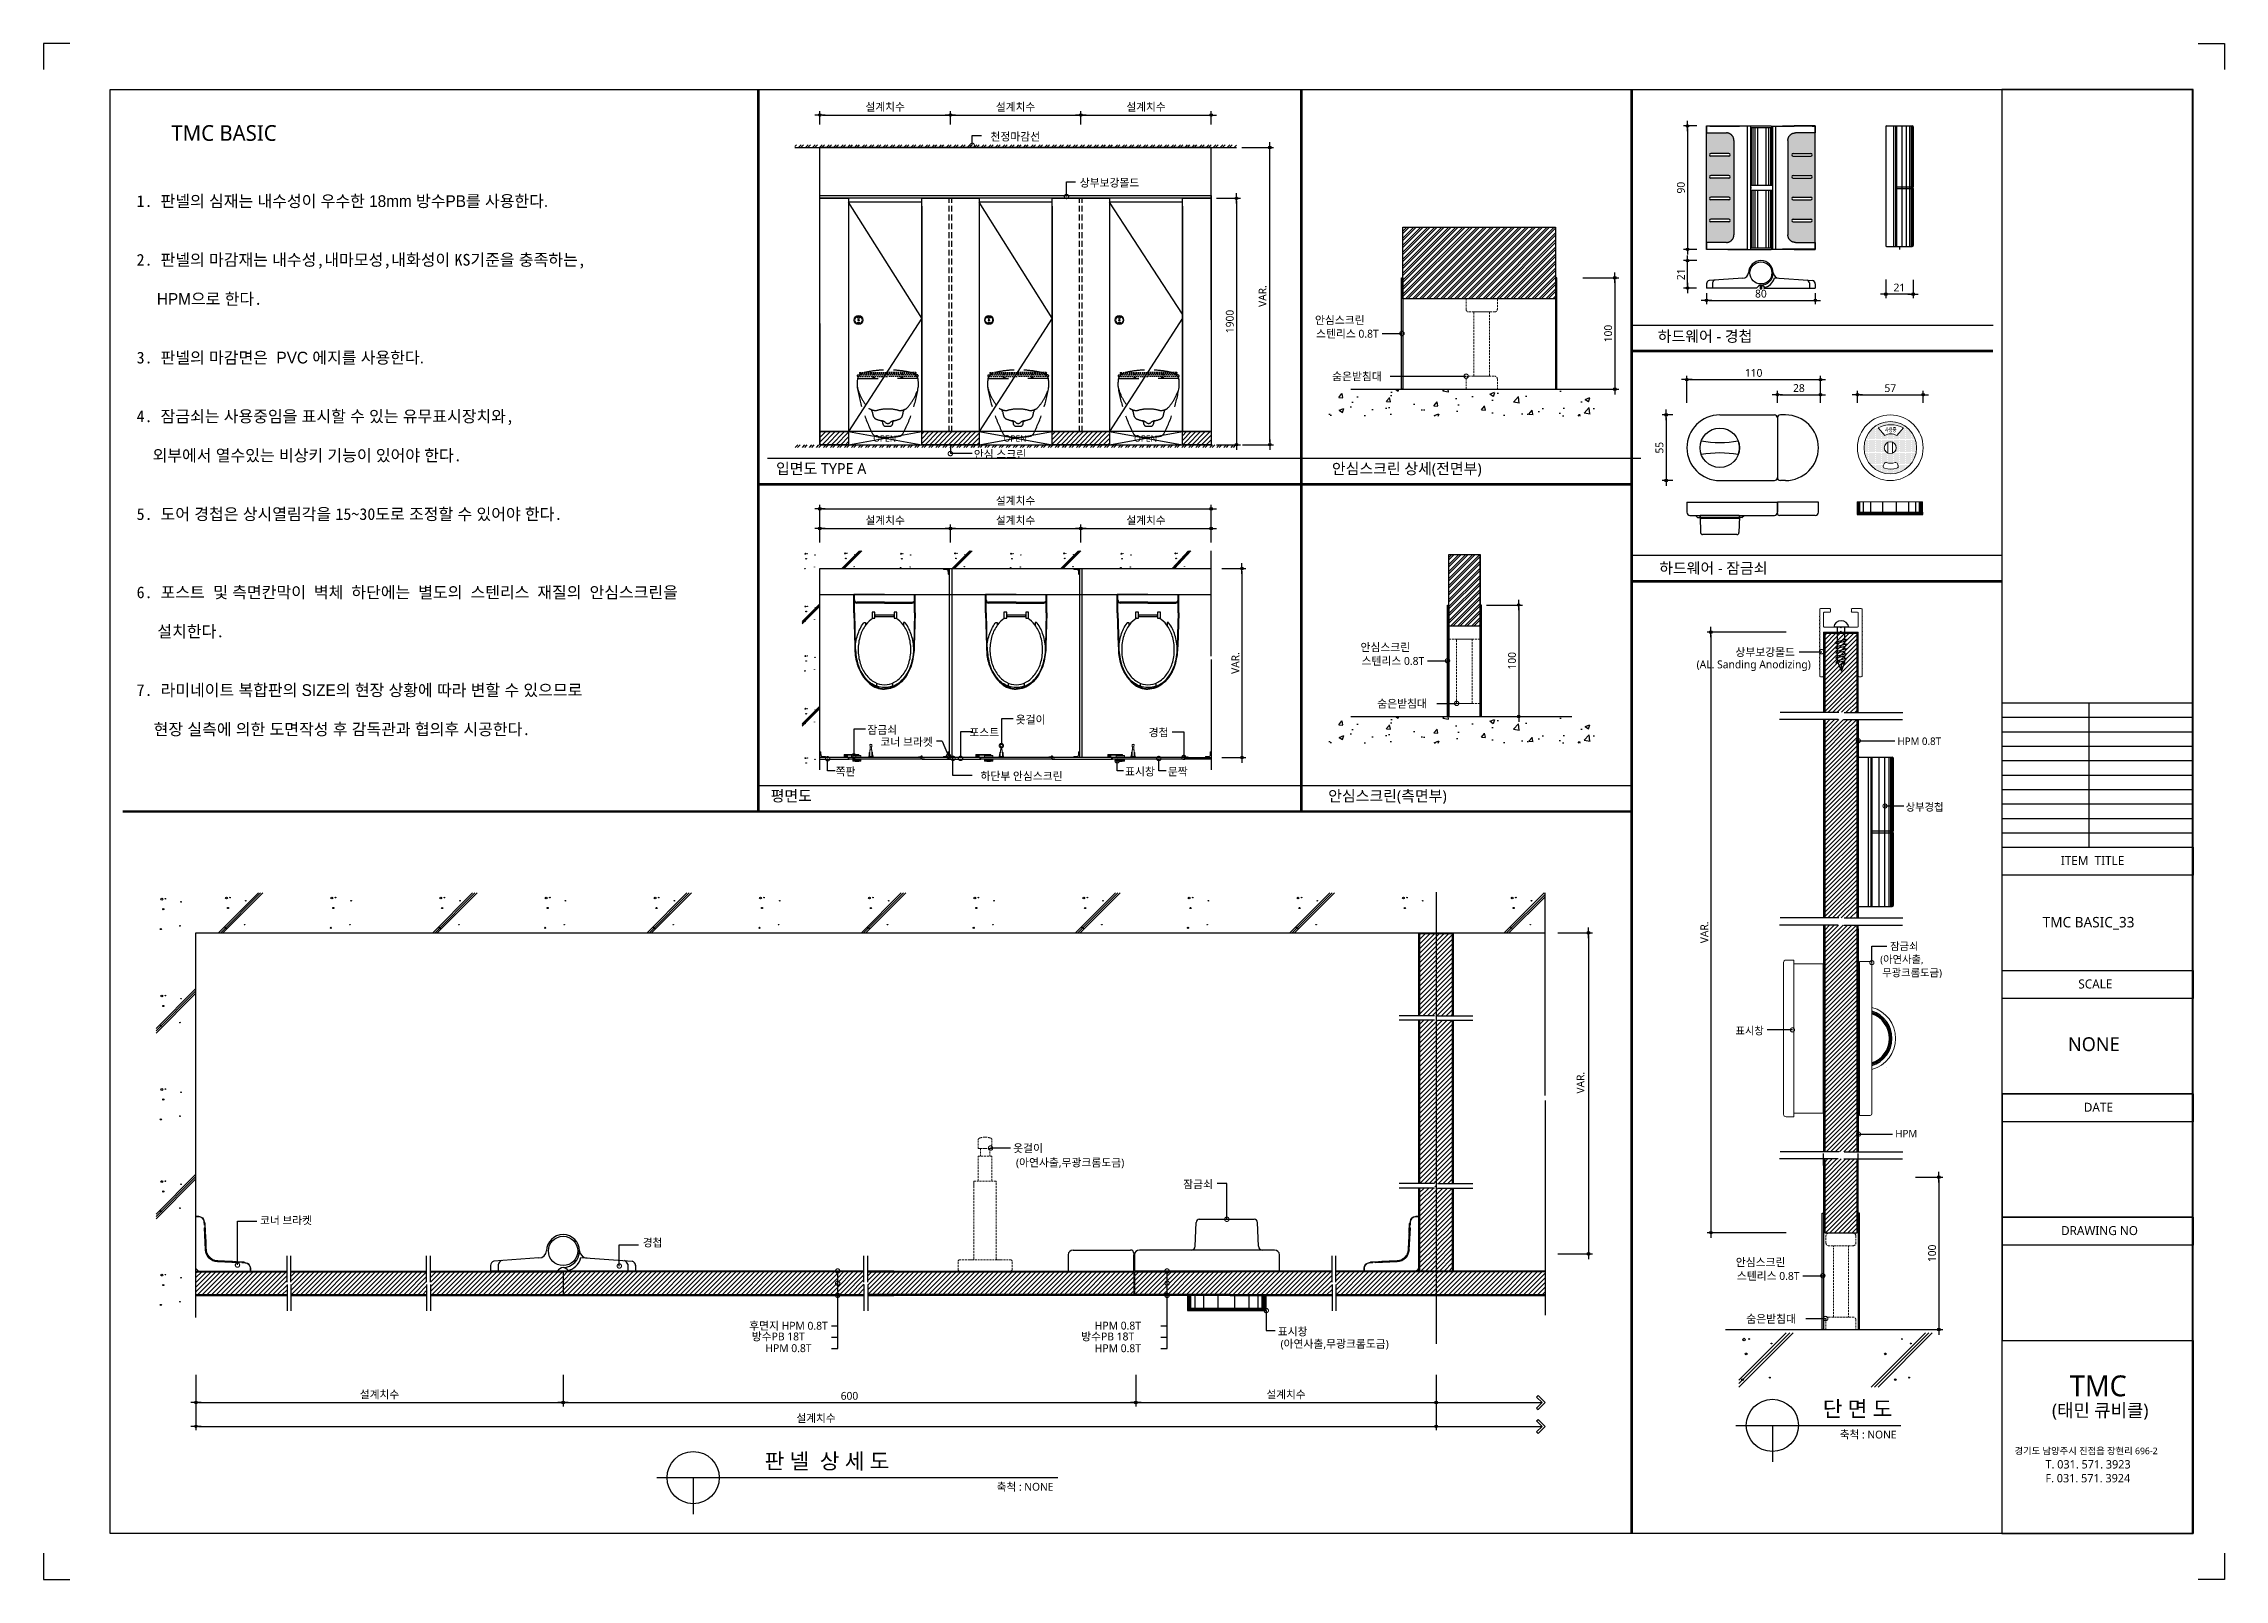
# Model space of a CAD drawing. Extents: x -256 to 8104, y -176 to 5714.
import ezdxf
from ezdxf.enums import TextEntityAlignment as Align

# ---------------------------------------------------------------- set-up
doc = ezdxf.new("R2010")
doc.units = 0
doc.header["$LTSCALE"] = 30
for name, pattern in [('CEN', [62, 60, -1, 0, -1]), ('HIDDEN', [0.375, 0.25, -0.125]), ('HIDDEN2', [4.7625, 3.175, -1.5875])]:
    doc.linetypes.add(name, pattern=pattern)
doc.layers.get('0').update_dxf_attribs({"linetype": 'CONTINUOUS'})
doc.layers.get('DEFPOINTS').update_dxf_attribs({"linetype": 'CONTINUOUS'})
for name, color, linetype in [('02---제품선', 4, 'CONTINUOUS'), ('0_toilet', 6, 'CONTINUOUS'), ('C', 2, 'CONTINUOUS'), ('curior-0Line', 252, 'CONTINUOUS'), ('DIM', 7, 'CONTINUOUS'), ('HAT', 8, 'CONTINUOUS'), ('HID', 9, 'HIDDEN'), ('jac text', 7, 'CONTINUOUS'), ('TIT', 3, 'CONTINUOUS'), ('경첩', 4, 'CONTINUOUS'), ('기타', 1, 'CONTINUOUS'), ('문자', 3, 'CONTINUOUS'), ('부자재', 4, 'CONTINUOUS'), ('상부보강몰드', 4, 'HIDDEN2'), ('옷걸이', 4, 'CONTINUOUS'), ('잠금쇠(회전형)', 4, 'CONTINUOUS'), ('중심선', 1, 'CEN'), ('치수', 1, 'CONTINUOUS'), ('판넬', 2, 'CONTINUOUS'), ('해치', 8, 'CONTINUOUS')]:
    doc.layers.add(name, color=color, linetype=linetype)
doc.styles.add('HDW', font='gulim.ttc')
doc.styles.add('돋움', font='malgun.ttf')
doc.dimstyles.new('10', dxfattribs={"dimscale": 10, "dimtxt": 3, "dimasz": 1, "dimexe": 1.5, "dimexo": 2, "dimgap": 1, "dimtad": 1, "dimdec": 0, "dimlunit": 6, "dimtxsty": '돋움', "dimblk": 'DIMDOT', "dimcen": -1, "dimdle": 1.5, "dimclrt": 3, "dimazin": 3, "dimtfac": 1, "dimtdec": 0, "dimtix": 1, "dimtmove": 2, "dimatfit": 3, "dimldrblk": 'DIMDOT', "dimarcsym": 0})
pattern_1 = [(45, (120955.914, -6822.053), (-8.55643, 8.55643), [])]
pattern_2 = [(45, (120148.375, -6933.632), (-8.980256, 8.980256), [])]
pattern_3 = [(45, (120151.98, -6962.043), (-8.980256, 8.980256), [])]

# ---------------------------------------------------------------- blocks, each defined once
blk = doc.blocks.new('DIMDOT')
at = {"linetype": 'Continuous'}
blk.add_line((-2, 0), (2, 0), dxfattribs=at)
for radius in [0.5, 0.25]:
    blk.add_circle((0, 0), radius, dxfattribs=at)
blk = doc.blocks.new('*D881')
at = {"layer": 'DEFPOINTS', "color": 0}
for p in [(131193.7, -1402.4), (131693.7, -1346.1), (131693.7, -1402.4)]:
    blk.add_point(p, dxfattribs=at)
at = {"layer": 'DIM', "color": 0, "lineweight": -2, "ltscale": 10}
for p, q in [((131193.7, -1382.4), (131193.7, -1331.1)), ((131693.7, -1382.4), (131693.7, -1331.1)), ((131203.7, -1346.1), (131683.7, -1346.1))]:
    blk.add_line(p, q, dxfattribs=at)
at = {"layer": 'DIM', "color": 0, "lineweight": -2, "xscale": 10, "yscale": 10, "zscale": 10, "rotation": 180}
blk.add_blockref('DIMDOT', (131193.7, -1346.1), dxfattribs=at)
at = {"layer": 'DIM', "color": 0, "lineweight": -2, "xscale": 10, "yscale": 10, "zscale": 10}
blk.add_blockref('DIMDOT', (131693.7, -1346.1), dxfattribs=at)
at = {"layer": 'DIM', "color": 3, "insert": (131443.7, -1316.5), "char_height": 30, "attachment_point": 5, "style": '돋움'}
blk.add_mtext('설계치수', dxfattribs=at)
blk = doc.blocks.new('*D882')
at = {"layer": 'DEFPOINTS', "color": 0}
for p in [(131693.7, -1402.4), (132193.7, -1346.1), (132193.7, -1402.4)]:
    blk.add_point(p, dxfattribs=at)
at = {"layer": 'DIM', "color": 0, "lineweight": -2, "ltscale": 10}
for p, q in [((131693.7, -1382.4), (131693.7, -1331.1)), ((132193.7, -1382.4), (132193.7, -1331.1)), ((131703.7, -1346.1), (132183.7, -1346.1))]:
    blk.add_line(p, q, dxfattribs=at)
at = {"layer": 'DIM', "color": 0, "lineweight": -2, "xscale": 10, "yscale": 10, "zscale": 10, "rotation": 180}
blk.add_blockref('DIMDOT', (131693.7, -1346.1), dxfattribs=at)
at = {"layer": 'DIM', "color": 0, "lineweight": -2, "xscale": 10, "yscale": 10, "zscale": 10}
blk.add_blockref('DIMDOT', (132193.7, -1346.1), dxfattribs=at)
at = {"layer": 'DIM', "color": 3, "insert": (131943.7, -1316.5), "char_height": 30, "attachment_point": 5, "style": '돋움'}
blk.add_mtext('설계치수', dxfattribs=at)
blk = doc.blocks.new('*D883')
at = {"layer": 'DEFPOINTS', "color": 0}
for p in [(132193.7, -1402.4), (132693.7, -1346.1), (132693.7, -1402.4)]:
    blk.add_point(p, dxfattribs=at)
at = {"layer": 'DIM', "color": 0, "lineweight": -2, "ltscale": 10}
for p, q in [((132193.7, -1382.4), (132193.7, -1331.1)), ((132693.7, -1382.4), (132693.7, -1331.1)), ((132203.7, -1346.1), (132683.7, -1346.1))]:
    blk.add_line(p, q, dxfattribs=at)
at = {"layer": 'DIM', "color": 0, "lineweight": -2, "xscale": 10, "yscale": 10, "zscale": 10, "rotation": 180}
blk.add_blockref('DIMDOT', (132193.7, -1346.1), dxfattribs=at)
at = {"layer": 'DIM', "color": 0, "lineweight": -2, "xscale": 10, "yscale": 10, "zscale": 10}
blk.add_blockref('DIMDOT', (132693.7, -1346.1), dxfattribs=at)
at = {"layer": 'DIM', "color": 3, "insert": (132443.7, -1316.5), "char_height": 30, "attachment_point": 5, "style": '돋움'}
blk.add_mtext('설계치수', dxfattribs=at)
blk = doc.blocks.new('*D884')
at = {"layer": 'DEFPOINTS', "color": 0}
for p in [(132693.7, -1665.3), (132693.7, -2610.3), (132790.6, -2610.3)]:
    blk.add_point(p, dxfattribs=at)
at = {"layer": 'DIM', "color": 0, "lineweight": -2, "ltscale": 10}
for p, q in [((132713.7, -1665.3), (132805.6, -1665.3)), ((132790.6, -1675.3), (132790.6, -2600.3)), ((132713.7, -2610.3), (132805.6, -2610.3))]:
    blk.add_line(p, q, dxfattribs=at)
at = {"layer": 'DIM', "color": 0, "lineweight": -2, "xscale": 10, "yscale": 10, "zscale": 10}
for p, rotation in [((132790.6, -1665.3), 90), ((132790.6, -2610.3), 270)]:
    blk.add_blockref('DIMDOT', p, dxfattribs=dict(at, rotation=rotation))
at = {"layer": 'DIM', "color": 3, "insert": (132765, -2137.8), "char_height": 30, "attachment_point": 5, "rotation": 90, "style": '돋움'}
blk.add_mtext('1900', dxfattribs=at)
blk = doc.blocks.new('*D885')
at = {"layer": 'DEFPOINTS', "color": 0}
for p in [(132714.7, -3085.2), (132714.7, -3810.2), (132811.6, -3810.2)]:
    blk.add_point(p, dxfattribs=at)
at = {"layer": 'DIM', "color": 0, "lineweight": -2, "ltscale": 10}
for p, q in [((132734.7, -3085.2), (132826.6, -3085.2)), ((132811.6, -3095.2), (132811.6, -3800.2)), ((132734.7, -3810.2), (132826.6, -3810.2))]:
    blk.add_line(p, q, dxfattribs=at)
at = {"layer": 'DIM', "color": 0, "lineweight": -2, "xscale": 10, "yscale": 10, "zscale": 10}
for p, rotation in [((132811.6, -3085.2), 90), ((132811.6, -3810.2), 270)]:
    blk.add_blockref('DIMDOT', p, dxfattribs=dict(at, rotation=rotation))
at = {"layer": 'DIM', "color": 3, "insert": (132786.4, -3447.7), "char_height": 30, "attachment_point": 5, "rotation": 90, "style": '돋움'}
blk.add_mtext('VAR.', dxfattribs=at)
blk = doc.blocks.new('_DOTSMALL')
at = {"color": 0, "linetype": 'ByBlock', "const_width": 0.5}
blk.add_lwpolyline([(-0.0625, 0, 1), (0.0625, 0, 1)], format="xyb", close=True, dxfattribs=at)
blk = doc.blocks.new('A$C63EC304E')
at = {"layer": '치수', "color": 1, "xscale": 2.5, "yscale": 2.5, "zscale": 2.5, "rotation": 234.3098741996962}
blk.add_blockref('_DOTSMALL', (0.31, 0.31), dxfattribs=at)
blk = doc.blocks.new('A$C2BC9653E')
at = {"layer": '치수', "xscale": 0.3333333333333333, "yscale": 0.3333333333333333, "zscale": 0.3333333333333333}
blk.add_blockref('A$C63EC304E', (0, 0), dxfattribs=at)
blk = doc.blocks.new('A$C7FC71301')
at = {"layer": '치수', "rotation": 180}
blk.add_blockref('A$C2BC9653E', (0.21, 0.21), dxfattribs=at)
blk = doc.blocks.new('A$C4A20372B')
at = {"layer": '치수'}
blk.add_blockref('A$C7FC71301', (0, 0), dxfattribs=at)
blk = doc.blocks.new('A$C566469F5')
at = {"layer": '치수'}
blk.add_blockref('A$C4A20372B', (0, 0), dxfattribs=at)
blk = doc.blocks.new('A$C7E317CD4')
at = {"layer": '해치', "xscale": 2, "yscale": 2, "zscale": 2}
blk.add_blockref('A$C566469F5', (0, 0), dxfattribs=at)
blk = doc.blocks.new('A$C601D7F27')
at = {"layer": '치수'}
blk.add_blockref('A$C7E317CD4', (0, 0), dxfattribs=at)
blk = doc.blocks.new('A$C38802C08')
at = {"layer": '치수'}
blk.add_blockref('A$C601D7F27', (0, 0), dxfattribs=at)
blk = doc.blocks.new('*D886')
at = {"layer": 'DEFPOINTS', "color": 0}
for p in [(132193.7, -3004.8), (132693.7, -2931.7), (132693.7, -3004.8)]:
    blk.add_point(p, dxfattribs=at)
at = {"layer": 'DIM', "color": 0, "lineweight": -2, "ltscale": 10}
for p, q in [((132193.7, -2984.8), (132193.7, -2916.7)), ((132693.7, -2984.8), (132693.7, -2916.7)), ((132203.7, -2931.7), (132683.7, -2931.7))]:
    blk.add_line(p, q, dxfattribs=at)
at = {"layer": 'DIM', "color": 0, "lineweight": -2, "xscale": 10, "yscale": 10, "zscale": 10, "rotation": 180}
blk.add_blockref('DIMDOT', (132193.7, -2931.7), dxfattribs=at)
at = {"layer": 'DIM', "color": 0, "lineweight": -2, "xscale": 10, "yscale": 10, "zscale": 10}
blk.add_blockref('DIMDOT', (132693.7, -2931.7), dxfattribs=at)
at = {"layer": 'DIM', "color": 3, "insert": (132443.7, -2902), "char_height": 30, "attachment_point": 5, "style": '돋움'}
blk.add_mtext('설계치수', dxfattribs=at)
blk = doc.blocks.new('*D887')
at = {"layer": 'DEFPOINTS', "color": 0}
for p in [(132693.7, -2856.3), (131193.7, -3004.8), (132693.7, -3004.8)]:
    blk.add_point(p, dxfattribs=at)
at = {"layer": 'DIM', "color": 0, "lineweight": -2, "ltscale": 10}
for p, q in [((131193.7, -2984.8), (131193.7, -2841.3)), ((132693.7, -2984.8), (132693.7, -2841.3)), ((131203.7, -2856.3), (132683.7, -2856.3))]:
    blk.add_line(p, q, dxfattribs=at)
at = {"layer": 'DIM', "color": 0, "lineweight": -2, "xscale": 10, "yscale": 10, "zscale": 10, "rotation": 180}
blk.add_blockref('DIMDOT', (131193.7, -2856.3), dxfattribs=at)
at = {"layer": 'DIM', "color": 0, "lineweight": -2, "xscale": 10, "yscale": 10, "zscale": 10}
blk.add_blockref('DIMDOT', (132693.7, -2856.3), dxfattribs=at)
at = {"layer": 'DIM', "color": 3, "insert": (131943.7, -2826.7), "char_height": 30, "attachment_point": 5, "style": '돋움'}
blk.add_mtext('설계치수', dxfattribs=at)
blk = doc.blocks.new('*D888')
at = {"layer": 'DEFPOINTS', "color": 0}
for p in [(131693.7, -3004.8), (132193.7, -2931.7), (132193.7, -3004.8)]:
    blk.add_point(p, dxfattribs=at)
at = {"layer": 'DIM', "color": 0, "lineweight": -2, "ltscale": 10}
for p, q in [((131693.7, -2984.8), (131693.7, -2916.7)), ((132193.7, -2984.8), (132193.7, -2916.7)), ((131703.7, -2931.7), (132183.7, -2931.7))]:
    blk.add_line(p, q, dxfattribs=at)
at = {"layer": 'DIM', "color": 0, "lineweight": -2, "xscale": 10, "yscale": 10, "zscale": 10, "rotation": 180}
blk.add_blockref('DIMDOT', (131693.7, -2931.7), dxfattribs=at)
at = {"layer": 'DIM', "color": 0, "lineweight": -2, "xscale": 10, "yscale": 10, "zscale": 10}
blk.add_blockref('DIMDOT', (132193.7, -2931.7), dxfattribs=at)
at = {"layer": 'DIM', "color": 3, "insert": (131943.7, -2902), "char_height": 30, "attachment_point": 5, "style": '돋움'}
blk.add_mtext('설계치수', dxfattribs=at)
blk = doc.blocks.new('*D889')
at = {"layer": 'DEFPOINTS', "color": 0}
for p in [(131193.7, -3004.8), (131693.7, -2931.7), (131693.7, -3004.8)]:
    blk.add_point(p, dxfattribs=at)
at = {"layer": 'DIM', "color": 0, "lineweight": -2, "ltscale": 10}
for p, q in [((131193.7, -2984.8), (131193.7, -2916.7)), ((131693.7, -2984.8), (131693.7, -2916.7)), ((131203.7, -2931.7), (131683.7, -2931.7))]:
    blk.add_line(p, q, dxfattribs=at)
at = {"layer": 'DIM', "color": 0, "lineweight": -2, "xscale": 10, "yscale": 10, "zscale": 10, "rotation": 180}
blk.add_blockref('DIMDOT', (131193.7, -2931.7), dxfattribs=at)
at = {"layer": 'DIM', "color": 0, "lineweight": -2, "xscale": 10, "yscale": 10, "zscale": 10}
blk.add_blockref('DIMDOT', (131693.7, -2931.7), dxfattribs=at)
at = {"layer": 'DIM', "color": 3, "insert": (131443.7, -2902), "char_height": 30, "attachment_point": 5, "style": '돋움'}
blk.add_mtext('설계치수', dxfattribs=at)
blk = doc.blocks.new('*D890')
at = {"layer": 'DEFPOINTS', "color": 0}
for p in [(135029.1, -2360.8), (134517.1, -2469.4), (135029.1, -2469.4)]:
    blk.add_point(p, dxfattribs=at)
at = {"layer": 'DIM', "color": 0, "lineweight": -2, "ltscale": 10}
for p, q in [((134517.1, -2449.4), (134517.1, -2345.8)), ((134527.1, -2360.8), (135019.1, -2360.8)), ((135029.1, -2449.4), (135029.1, -2345.8))]:
    blk.add_line(p, q, dxfattribs=at)
at = {"layer": 'DIM', "color": 0, "lineweight": -2, "xscale": 10, "yscale": 10, "zscale": 10, "rotation": 180}
blk.add_blockref('DIMDOT', (134517.1, -2360.8), dxfattribs=at)
at = {"layer": 'DIM', "color": 0, "lineweight": -2, "xscale": 10, "yscale": 10, "zscale": 10}
blk.add_blockref('DIMDOT', (135029.1, -2360.8), dxfattribs=at)
at = {"layer": 'DIM', "color": 3, "insert": (134773.1, -2335.2), "char_height": 30, "attachment_point": 5, "style": '돋움'}
blk.add_mtext('110', dxfattribs=at)
blk = doc.blocks.new('*D891')
at = {"layer": 'DEFPOINTS', "color": 0}
for p in [(135029.1, -2418.7), (134864.1, -2469.4), (135029.1, -2469.4)]:
    blk.add_point(p, dxfattribs=at)
at = {"layer": 'DIM', "color": 0, "lineweight": -2, "ltscale": 10}
for p, q in [((134864.1, -2449.4), (134864.1, -2403.7)), ((134874.1, -2418.7), (135019.1, -2418.7)), ((135029.1, -2449.4), (135029.1, -2403.7))]:
    blk.add_line(p, q, dxfattribs=at)
at = {"layer": 'DIM', "color": 0, "lineweight": -2, "xscale": 10, "yscale": 10, "zscale": 10, "rotation": 180}
blk.add_blockref('DIMDOT', (134864.1, -2418.7), dxfattribs=at)
at = {"layer": 'DIM', "color": 0, "lineweight": -2, "xscale": 10, "yscale": 10, "zscale": 10}
blk.add_blockref('DIMDOT', (135029.1, -2418.7), dxfattribs=at)
at = {"layer": 'DIM', "color": 3, "insert": (134946.6, -2393.2), "char_height": 30, "attachment_point": 5, "style": '돋움'}
blk.add_mtext('28', dxfattribs=at)
blk = doc.blocks.new('*D892')
at = {"layer": 'DEFPOINTS', "color": 0}
for p in [(135422.9, -2418.7), (135170.9, -2469.4), (135422.9, -2469.4)]:
    blk.add_point(p, dxfattribs=at)
at = {"layer": 'DIM', "color": 0, "lineweight": -2, "ltscale": 10}
for p, q in [((135170.9, -2449.4), (135170.9, -2403.7)), ((135180.9, -2418.7), (135412.9, -2418.7)), ((135422.9, -2449.4), (135422.9, -2403.7))]:
    blk.add_line(p, q, dxfattribs=at)
at = {"layer": 'DIM', "color": 0, "lineweight": -2, "xscale": 10, "yscale": 10, "zscale": 10, "rotation": 180}
blk.add_blockref('DIMDOT', (135170.9, -2418.7), dxfattribs=at)
at = {"layer": 'DIM', "color": 0, "lineweight": -2, "xscale": 10, "yscale": 10, "zscale": 10}
blk.add_blockref('DIMDOT', (135422.9, -2418.7), dxfattribs=at)
at = {"layer": 'DIM', "color": 3, "insert": (135296.9, -2393.5), "char_height": 30, "attachment_point": 5, "style": '돋움'}
blk.add_mtext('57', dxfattribs=at)
blk = doc.blocks.new('*D893')
at = {"layer": 'DEFPOINTS', "color": 0}
for p in [(134574.8, -1388), (134519.8, -1861.1), (134574.8, -1861.1)]:
    blk.add_point(p, dxfattribs=at)
at = {"layer": 'DIM', "color": 0, "lineweight": -2, "ltscale": 10}
for p, q in [((134554.8, -1388), (134504.8, -1388)), ((134519.8, -1398), (134519.8, -1851.1)), ((134554.8, -1861.1), (134504.8, -1861.1))]:
    blk.add_line(p, q, dxfattribs=at)
at = {"layer": 'DIM', "color": 0, "lineweight": -2, "xscale": 10, "yscale": 10, "zscale": 10}
for p, rotation in [((134519.8, -1388), 90), ((134519.8, -1861.1), 270)]:
    blk.add_blockref('DIMDOT', p, dxfattribs=dict(at, rotation=rotation))
at = {"layer": 'DIM', "color": 3, "insert": (134494.3, -1624.6), "char_height": 30, "attachment_point": 5, "rotation": 90, "style": '돋움'}
blk.add_mtext('90', dxfattribs=at)
blk = doc.blocks.new('*D894')
at = {"layer": 'DEFPOINTS', "color": 0}
for p in [(134592.4, -2009.4), (135009.5, -2009.4), (135009.5, -2056.7)]:
    blk.add_point(p, dxfattribs=at)
at = {"layer": 'DIM', "color": 0, "lineweight": -2, "ltscale": 10}
for p, q in [((134592.4, -2029.4), (134592.4, -2071.7)), ((134602.4, -2056.7), (134999.5, -2056.7)), ((135009.5, -2029.4), (135009.5, -2071.7))]:
    blk.add_line(p, q, dxfattribs=at)
at = {"layer": 'DIM', "color": 0, "lineweight": -2, "xscale": 10, "yscale": 10, "zscale": 10, "rotation": 180}
blk.add_blockref('DIMDOT', (134592.4, -2056.7), dxfattribs=at)
at = {"layer": 'DIM', "color": 0, "lineweight": -2, "xscale": 10, "yscale": 10, "zscale": 10}
blk.add_blockref('DIMDOT', (135009.5, -2056.7), dxfattribs=at)
at = {"layer": 'DIM', "color": 3, "insert": (134800.9, -2031.2), "char_height": 30, "attachment_point": 5, "style": '돋움'}
blk.add_mtext('80', dxfattribs=at)
blk = doc.blocks.new('*D895')
at = {"layer": 'DEFPOINTS', "color": 0}
for p in [(134519.8, -1904.4), (134574.8, -1904.4), (134574.1, -2009.4)]:
    blk.add_point(p, dxfattribs=at)
at = {"layer": 'DIM', "color": 0, "lineweight": -2, "ltscale": 10}
for p, q in [((134554.8, -1904.4), (134504.8, -1904.4)), ((134519.8, -1999.4), (134519.8, -1914.4)), ((134554.1, -2009.4), (134504.8, -2009.4))]:
    blk.add_line(p, q, dxfattribs=at)
at = {"layer": 'DIM', "color": 0, "lineweight": -2, "xscale": 10, "yscale": 10, "zscale": 10}
for p, rotation in [((134519.8, -1904.4), 90), ((134519.8, -2009.4), 270)]:
    blk.add_blockref('DIMDOT', p, dxfattribs=dict(at, rotation=rotation))
at = {"layer": 'DIM', "color": 3, "insert": (134494.4, -1956.9), "char_height": 30, "attachment_point": 5, "rotation": 90, "style": '돋움'}
blk.add_mtext('21', dxfattribs=at)
blk = doc.blocks.new('*D896')
at = {"layer": 'DEFPOINTS', "color": 0}
for p in [(135279.3, -1957.2), (135384.3, -1957.9), (135279.3, -2032.9)]:
    blk.add_point(p, dxfattribs=at)
at = {"layer": 'DIM', "color": 0, "lineweight": -2, "ltscale": 10}
for p, q in [((135279.3, -1977.2), (135279.3, -2047.9)), ((135384.3, -1977.9), (135384.3, -2047.9)), ((135374.3, -2032.9), (135289.3, -2032.9))]:
    blk.add_line(p, q, dxfattribs=at)
at = {"layer": 'DIM', "color": 0, "lineweight": -2, "xscale": 10, "yscale": 10, "zscale": 10, "rotation": 180}
blk.add_blockref('DIMDOT', (135279.3, -2032.9), dxfattribs=at)
at = {"layer": 'DIM', "color": 0, "lineweight": -2, "xscale": 10, "yscale": 10, "zscale": 10}
blk.add_blockref('DIMDOT', (135384.3, -2032.9), dxfattribs=at)
at = {"layer": 'DIM', "color": 3, "insert": (135331.8, -2007.5), "char_height": 30, "attachment_point": 5, "style": '돋움'}
blk.add_mtext('21', dxfattribs=at)
blk = doc.blocks.new('A$C10E41893')
at = {"layer": '부자재'}
for p, q in [((6, 0), (6, 196)), ((123, 196), (6, 196)), ((123, 192), (6, 192)), ((55, 0), (55, 177)), ((61, 0), (61, 177)), ((6, 0), (6, -196)), ((55, 0), (55, -177)), ((61, 0), (61, -177)), ((123, -192), (6, -192)), ((123, -196), (6, -196))]:
    blk.add_line(p, q, dxfattribs=at)
for points in [[(123, 196, -0.012538), (123, 196), (335, 190, -0.055395), (445, 175, -0.154276), (577, 93, -0.179504), (612, 0, -0.179504)], [(123, 192, -0.012538), (123, 192), (335, 187, -0.055395), (444, 172, -0.154276), (574, 91, -0.179504), (608, 0, -0.179504)], [(157, -72, 0.089162), (200, -119, 0.085733), (270, -155, 0.075373), (359, -168, 0.075373), (447, -155, 0.085733), (517, -119, 0.106084), (567, -62, 0.126931), (583, 0, 0.126931), (567, 62, 0.106084), (517, 119, 0.085733), (447, 155, 0.075373), (359, 168, 0.075373), (270, 155, 0.085733), (200, 119, 0.089162), (157, 72)], [(572, 51), (589, 51), (589, 60, 0.021185), (583, 71, 0.106084), (528, 134, 0.085733), (453, 172, 0.075373), (359, 187, 0.075373), (265, 172, 0.085733), (189, 134, 0.007337), (184, 130), (184, 122), (205, 122)], [(123, -196, 0.012538), (123, -196), (335, -190, 0.055395), (445, -175, 0.154276), (577, -93, 0.179504), (612, 0, 0.179504)], [(123, -192, 0.012538), (123, -192), (335, -187, 0.055395), (444, -172, 0.154276), (574, -91, 0.179504), (608, 0, 0.179504)], [(589, -51, 0.090214), (598, 0, 0.090214), (589, 51, 0.106084)], [(572, -51), (589, -51), (589, -60, -0.021185), (583, -71, -0.106084), (528, -134, -0.085733), (453, -172, -0.075373), (359, -187, -0.075373), (265, -172, -0.085733), (189, -134, -0.007337), (184, -130), (184, -122), (205, -122)]]:
    blk.add_lwpolyline(points, format="xyb", dxfattribs=at)
blk.add_lwpolyline([(138, -61), (119, -61), (119, -79), (157, -79), (157, -61), (138, -61), (147, -61), (147, 61), (138, 61), (157, 61), (157, 79), (119, 79), (119, 61), (138, 61), (138, -61), (119, -61)], dxfattribs=at)
for centre, start, end in [((40, 177), 0, 90), ((46, 177), 0, 90), ((40, -177), 270, 0), ((46, -177), 270, 0)]:
    blk.add_arc(centre, 15, start, end, dxfattribs=at)
blk = doc.blocks.new('A$C460A2A32')
at = {"color": 0}
for p, q in [((3, 20), (0, 16)), ((3, 20), (9, 20)), ((4, 10), (162, 10)), ((9, 20), (162, 20)), ((13, 32), (11, 30)), ((13, 32), (162, 32)), ((13, 27), (162, 27)), ((312, 32), (162, 32)), ((312, 27), (162, 27)), ((316, 20), (162, 20)), ((321, 10), (162, 10)), ((312, 32), (313, 30)), ((322, 20), (316, 20)), ((322, 20), (324, 16))]:
    blk.add_line(p, q, dxfattribs=at)
for centre, radius, start, end in [((4, 14), 4, 150.0107, 270), ((13, 29), 2, 135, 270), ((109, 28), 26, 182.6717, 198.4118), ((109, 10), 26, 180, 202.6199), ((107, 28), 23, 183.0205, 200.9186), ((107, 10), 23, 180, 205.7715), ((69, 10), 23, 334.2285, 0), ((69, 28), 23, 339.0814, 356.9795), ((67, 10), 26, 337.3801, 0), ((67, 28), 26, 341.5882, 357.3283), ((257, 10), 26, 180, 202.6199), ((257, 28), 26, 182.6717, 198.4118), ((256, 28), 23, 183.0205, 200.9186), ((256, 10), 23, 180, 205.7715), ((217, 10), 23, 334.2285, 0), ((217, 28), 23, 339.0814, 356.9795), ((216, 28), 26, 341.5882, 357.3283), ((216, 10), 26, 337.3801, 0), ((312, 29), 2, 270, 45), ((321, 14), 4, 270, 29.9893)]:
    blk.add_arc(centre, radius, start, end, dxfattribs=at)
blk = doc.blocks.new('*D897')
at = {"layer": 'DEFPOINTS', "color": 0}
for p in [(134482.8, -2495.9), (134437.2, -2747.9), (134482.8, -2747.9)]:
    blk.add_point(p, dxfattribs=at)
at = {"layer": 'DIM', "color": 0, "lineweight": -2, "ltscale": 10}
for p, q in [((134462.8, -2495.9), (134422.2, -2495.9)), ((134437.2, -2505.9), (134437.2, -2737.9)), ((134462.8, -2747.9), (134422.2, -2747.9))]:
    blk.add_line(p, q, dxfattribs=at)
at = {"layer": 'DIM', "color": 0, "lineweight": -2, "xscale": 10, "yscale": 10, "zscale": 10}
for p, rotation in [((134437.2, -2495.9), 90), ((134437.2, -2747.9), 270)]:
    blk.add_blockref('DIMDOT', p, dxfattribs=dict(at, rotation=rotation))
at = {"layer": 'DIM', "color": 3, "insert": (134411.9, -2621.9), "char_height": 30, "attachment_point": 5, "rotation": 90, "style": '돋움'}
blk.add_mtext('55', dxfattribs=at)
blk = doc.blocks.new('*D898')
at = {"layer": 'DEFPOINTS', "color": 0}
for p in [(134918.1, -3329), (134609.4, -5632.3), (134918.1, -5632.3)]:
    blk.add_point(p, dxfattribs=at)
at = {"layer": 'DIM', "color": 0, "lineweight": -2, "ltscale": 10}
for p, q in [((134898.1, -3329), (134594.4, -3329)), ((134609.4, -3339), (134609.4, -5622.3)), ((134898.1, -5632.3), (134594.4, -5632.3))]:
    blk.add_line(p, q, dxfattribs=at)
at = {"layer": 'DIM', "color": 0, "lineweight": -2, "xscale": 10, "yscale": 10, "zscale": 10}
for p, rotation in [((134609.4, -3329), 90), ((134609.4, -5632.3), 270)]:
    blk.add_blockref('DIMDOT', p, dxfattribs=dict(at, rotation=rotation))
at = {"layer": 'DIM', "color": 3, "insert": (134584.1, -4480.6), "char_height": 30, "attachment_point": 5, "rotation": 90, "style": '돋움'}
blk.add_mtext('VAR.', dxfattribs=at)
blk = doc.blocks.new('A$C13EB2441')
for p, q in [((0.84, 7.37), (0.84, 14.11)), ((0.84, 6.74), (0.84, 0))]:
    blk.add_line(p, q)
blk = doc.blocks.new('*D899')
at = {"layer": 'DEFPOINTS', "color": 0}
for p in [(135373.8, -5419.5), (135382.9, -6003.8), (135482.8, -6003.8)]:
    blk.add_point(p, dxfattribs=at)
at = {"layer": 'DIM', "color": 0, "lineweight": -2, "ltscale": 10}
for p, q in [((135393.8, -5419.5), (135497.8, -5419.5)), ((135482.8, -5429.5), (135482.8, -5993.8)), ((135402.9, -6003.8), (135497.8, -6003.8))]:
    blk.add_line(p, q, dxfattribs=at)
at = {"layer": 'DIM', "color": 0, "lineweight": -2, "xscale": 10, "yscale": 10, "zscale": 10}
for p, rotation in [((135482.8, -5419.5), 90), ((135482.8, -6003.8), 270)]:
    blk.add_blockref('DIMDOT', p, dxfattribs=dict(at, rotation=rotation))
at = {"layer": 'DIM', "color": 3, "insert": (135457.2, -5711.6), "char_height": 30, "attachment_point": 5, "rotation": 90, "style": '돋움'}
blk.add_mtext('100', dxfattribs=at)
blk = doc.blocks.new('*D900')
at = {"layer": 'DEFPOINTS', "color": 0}
for p in [(132790.6, -1470.5), (132918, -1470.5), (132793.1, -2610.3)]:
    blk.add_point(p, dxfattribs=at)
at = {"layer": 'DIM', "color": 0, "lineweight": -2, "ltscale": 10}
for p, q in [((132810.6, -1470.5), (132933, -1470.5)), ((132918, -2600.3), (132918, -1480.5)), ((132813.1, -2610.3), (132933, -2610.3))]:
    blk.add_line(p, q, dxfattribs=at)
at = {"layer": 'DIM', "color": 0, "lineweight": -2, "xscale": 10, "yscale": 10, "zscale": 10}
for p, rotation in [((132918, -1470.5), 90), ((132918, -2610.3), 270)]:
    blk.add_blockref('DIMDOT', p, dxfattribs=dict(at, rotation=rotation))
at = {"layer": 'DIM', "color": 3, "insert": (132890.7, -2040.4), "char_height": 30, "attachment_point": 5, "rotation": 90, "style": '돋움'}
blk.add_mtext('VAR.', dxfattribs=at)
blk = doc.blocks.new('*D901')
at = {"layer": 'DEFPOINTS', "color": 0}
for p in [(128801.8, -6158.1), (130208.9, -6158.1), (130208.9, -6283.8)]:
    blk.add_point(p, dxfattribs=at)
at = {"layer": 'DIM', "color": 0, "lineweight": -2, "ltscale": 10}
for p, q in [((128801.8, -6178.1), (128801.8, -6298.8)), ((130208.9, -6178.1), (130208.9, -6298.8)), ((128811.8, -6283.8), (130198.9, -6283.8))]:
    blk.add_line(p, q, dxfattribs=at)
at = {"layer": 'DIM', "color": 0, "lineweight": -2, "xscale": 10, "yscale": 10, "zscale": 10, "rotation": 180}
blk.add_blockref('DIMDOT', (128801.8, -6283.8), dxfattribs=at)
at = {"layer": 'DIM', "color": 0, "lineweight": -2, "xscale": 10, "yscale": 10, "zscale": 10}
blk.add_blockref('DIMDOT', (130208.9, -6283.8), dxfattribs=at)
at = {"layer": 'DIM', "color": 3, "insert": (129505.3, -6254.2), "char_height": 30, "attachment_point": 5, "style": '돋움'}
blk.add_mtext('설계치수', dxfattribs=at)
blk = doc.blocks.new('*D902')
at = {"layer": 'DEFPOINTS', "color": 0}
for p in [(128801.8, -6158.1), (133555.7, -6158.1), (133555.7, -6375.3)]:
    blk.add_point(p, dxfattribs=at)
at = {"layer": 'DIM', "color": 0, "lineweight": -2, "ltscale": 10}
for p, q in [((128801.8, -6178.1), (128801.8, -6390.3)), ((133555.7, -6178.1), (133555.7, -6390.3)), ((128811.8, -6375.3), (133545.7, -6375.3))]:
    blk.add_line(p, q, dxfattribs=at)
at = {"layer": 'DIM', "color": 0, "lineweight": -2, "xscale": 10, "yscale": 10, "zscale": 10, "rotation": 180}
blk.add_blockref('DIMDOT', (128801.8, -6375.3), dxfattribs=at)
at = {"layer": 'DIM', "color": 0, "lineweight": -2, "xscale": 10, "yscale": 10, "zscale": 10}
blk.add_blockref('DIMDOT', (133555.7, -6375.3), dxfattribs=at)
at = {"layer": 'DIM', "color": 3, "insert": (131178.7, -6345.6), "char_height": 30, "attachment_point": 5, "style": '돋움'}
blk.add_mtext('설계치수', dxfattribs=at)
blk = doc.blocks.new('*D903')
at = {"layer": 'DEFPOINTS', "color": 0}
for p in [(132404.8, -6158.1), (133555.7, -6158.1), (133555.7, -6283.8)]:
    blk.add_point(p, dxfattribs=at)
at = {"layer": 'DIM', "color": 0, "lineweight": -2, "ltscale": 10}
for p, q in [((132404.8, -6178.1), (132404.8, -6298.8)), ((133555.7, -6178.1), (133555.7, -6298.8)), ((132414.8, -6283.8), (133545.7, -6283.8))]:
    blk.add_line(p, q, dxfattribs=at)
at = {"layer": 'DIM', "color": 0, "lineweight": -2, "xscale": 10, "yscale": 10, "zscale": 10, "rotation": 180}
blk.add_blockref('DIMDOT', (132404.8, -6283.8), dxfattribs=at)
at = {"layer": 'DIM', "color": 0, "lineweight": -2, "xscale": 10, "yscale": 10, "zscale": 10}
blk.add_blockref('DIMDOT', (133555.7, -6283.8), dxfattribs=at)
at = {"layer": 'DIM', "color": 3, "insert": (132980.3, -6254.2), "char_height": 30, "attachment_point": 5, "style": '돋움'}
blk.add_mtext('설계치수', dxfattribs=at)
blk = doc.blocks.new('*D904')
at = {"layer": 'DEFPOINTS', "color": 0}
for p in [(130208.9, -6158.1), (132404.8, -6158.1), (132404.8, -6283.8)]:
    blk.add_point(p, dxfattribs=at)
at = {"layer": 'DIM', "color": 0, "lineweight": -2, "ltscale": 10}
for p, q in [((130208.9, -6178.1), (130208.9, -6298.8)), ((132404.8, -6178.1), (132404.8, -6298.8)), ((130218.9, -6283.8), (132394.8, -6283.8))]:
    blk.add_line(p, q, dxfattribs=at)
at = {"layer": 'DIM', "color": 0, "lineweight": -2, "xscale": 10, "yscale": 10, "zscale": 10, "rotation": 180}
blk.add_blockref('DIMDOT', (130208.9, -6283.8), dxfattribs=at)
at = {"layer": 'DIM', "color": 0, "lineweight": -2, "xscale": 10, "yscale": 10, "zscale": 10}
blk.add_blockref('DIMDOT', (132404.8, -6283.8), dxfattribs=at)
at = {"layer": 'DIM', "color": 3, "insert": (131306.9, -6258.3), "char_height": 30, "attachment_point": 5, "style": '돋움'}
blk.add_mtext('600', dxfattribs=at)
blk = doc.blocks.new('A$C06B31977')
for p, q in [((1.26, 11.06), (1.26, 21.17)), ((1.26, 10.11), (1.26, 0))]:
    blk.add_line(p, q)
blk = doc.blocks.new('*D905')
at = {"layer": 'DEFPOINTS', "color": 0}
for p in [(134002.5, -4482.5), (134002.5, -5713.8), (134140.3, -5713.8)]:
    blk.add_point(p, dxfattribs=at)
at = {"layer": 'DIM', "color": 0, "lineweight": -2, "ltscale": 10}
for p, q in [((134022.5, -4482.5), (134155.3, -4482.5)), ((134140.3, -4492.5), (134140.3, -5703.8)), ((134022.5, -5713.8), (134155.3, -5713.8))]:
    blk.add_line(p, q, dxfattribs=at)
at = {"layer": 'DIM', "color": 0, "lineweight": -2, "xscale": 10, "yscale": 10, "zscale": 10}
for p, rotation in [((134140.3, -4482.5), 90), ((134140.3, -5713.8), 270)]:
    blk.add_blockref('DIMDOT', p, dxfattribs=dict(at, rotation=rotation))
at = {"layer": 'DIM', "color": 3, "insert": (134109.6, -5057.2), "char_height": 30, "attachment_point": 5, "rotation": 90, "style": '돋움'}
blk.add_mtext('VAR.', dxfattribs=at)
blk = doc.blocks.new('*D906')
at = {"layer": 'DEFPOINTS', "color": 0}
for p in [(133729.4, -3225.2), (133729.4, -3652.6), (133872.3, -3652.6)]:
    blk.add_point(p, dxfattribs=at)
at = {"layer": 'DIM', "color": 0, "lineweight": -2, "ltscale": 10}
for p, q in [((133749.4, -3225.2), (133887.3, -3225.2)), ((133872.3, -3235.2), (133872.3, -3642.6)), ((133749.4, -3652.6), (133887.3, -3652.6))]:
    blk.add_line(p, q, dxfattribs=at)
at = {"layer": 'DIM', "color": 0, "lineweight": -2, "xscale": 10, "yscale": 10, "zscale": 10}
for p, rotation in [((133872.3, -3225.2), 90), ((133872.3, -3652.6), 270)]:
    blk.add_blockref('DIMDOT', p, dxfattribs=dict(at, rotation=rotation))
at = {"layer": 'DIM', "color": 3, "insert": (133846.7, -3438.9), "char_height": 30, "attachment_point": 5, "rotation": 90, "style": '돋움'}
blk.add_mtext('100', dxfattribs=at)
blk = doc.blocks.new('*D907')
at = {"layer": 'DEFPOINTS', "color": 0}
for p in [(134098.1, -1970.2), (134098.1, -2397.7), (134241, -2397.7)]:
    blk.add_point(p, dxfattribs=at)
at = {"layer": 'DIM', "color": 0, "lineweight": -2, "ltscale": 10}
for p, q in [((134118.1, -1970.2), (134256, -1970.2)), ((134241, -1980.2), (134241, -2387.7)), ((134118.1, -2397.7), (134256, -2397.7))]:
    blk.add_line(p, q, dxfattribs=at)
at = {"layer": 'DIM', "color": 0, "lineweight": -2, "xscale": 10, "yscale": 10, "zscale": 10}
for p, rotation in [((134241, -1970.2), 90), ((134241, -2397.7), 270)]:
    blk.add_blockref('DIMDOT', p, dxfattribs=dict(at, rotation=rotation))
at = {"layer": 'DIM', "color": 3, "insert": (134215.4, -2184), "char_height": 30, "attachment_point": 5, "rotation": 90, "style": '돋움'}
blk.add_mtext('100', dxfattribs=at)
blk = doc.blocks.new('BASIC_33', base_point=(128473.5, -6786.3))
h = blk.add_hatch()
h.set_pattern_fill('ANSI31', color=2, style=0)
h.set_pattern_definition([(45, (131709.89, -5189.372), (-2.245064, 2.245064), [])])
h.paths.add_polyline_path([(133604.4, -3225.2), (133599.4, -3225.2), (133599.4, -3436.8, -1), (133599.4, -3441), (133599.4, -3652.6), (133604.4, -3652.6)])
h.paths.add_polyline_path([(133729.4, -3441, -1), (133729.4, -3436.8), (133729.4, -3225.2), (133724.4, -3225.2), (133724.4, -3652.6), (133729.4, -3652.6)])
at = {"layer": 'HAT'}
h = blk.add_hatch(dxfattribs=at)
h.set_pattern_fill('ANSI32', color=256, scale=2, style=0)
h.set_pattern_definition([(45, (119857.61, -7103.519), (-13.470384, 13.470384), []), (45, (119866.59, -7103.519), (-13.470384, 13.470384), [])])
h.paths.add_polyline_path([(131097, -1460.5), (132790.6, -1460.5), (132790.6, -1470.5), (131097, -1470.5)])
h = blk.add_hatch(dxfattribs=at)
h.set_pattern_fill('ANSI32', color=256, scale=2, style=0)
h.set_pattern_definition([(45, (120171.724, -7029.361), (-13.470384, 13.470384), []), (45, (120180.704, -7029.361), (-13.470384, 13.470384), [])])
h.paths.add_polyline_path([(133428.6, -1776.4), (134014, -1776.4), (134014, -2051.1), (133428.6, -2051.1)])
h = blk.add_hatch(dxfattribs=at)
h.set_pattern_fill('ANSI32', color=256, scale=2, style=0)
h.set_pattern_definition([(45, (119857.61, -6921.539), (-13.470384, 13.470384), []), (45, (119866.59, -6921.539), (-13.470384, 13.470384), [])])
h.paths.add_polyline_path([(131097, -2620.8), (132790.6, -2620.8), (132790.6, -2610.8), (131097, -2610.8)])
h = blk.add_hatch(dxfattribs=at)
h.set_pattern_fill('ANSI32', color=256, scale=2, style=0)
h.set_pattern_definition([(45, (128523.04, -7029.361), (-13.470384, 13.470384), []), (45, (128532.021, -7029.361), (-13.470384, 13.470384), [])])
h.paths.add_polyline_path([(133724.4, -3031.4), (133604.4, -3031.4), (133604.4, -3306), (133724.4, -3306), (133724.4, -3225.2)])
at = {"layer": 'HAT', "transparency": 33554687}
h = blk.add_hatch(dxfattribs=at)
h.set_pattern_fill('ANSI31', color=256, scale=3.811219)
h.set_pattern_definition(pattern_1)
h.paths.add_polyline_path([(135099.4, -3636.7), (135120.5, -3636.7), (135169.5, -3636.7), (135169.5, -3333.7), (135045.6, -3333.7), (135045.6, -3636.7)])
at = {"layer": 'HAT'}
h = blk.add_hatch(dxfattribs=at)
h.set_pattern_fill('ANSI31', color=256, scale=3.811219, style=0)
h.set_pattern_definition(pattern_1)
edge = h.paths.add_edge_path()
edge.add_line((135169.5, -3710.8), (135112.9, -3710.8))
edge.add_arc((135110.9, -3710.8), 1.99, -54.30987, 0, ccw=False)
edge.add_arc((135110.9, -3710.8), 1.99, 125.69013, 305.69013, ccw=False)
edge.add_arc((135110.9, -3710.8), 1.99, 0, 125.69013, ccw=False)
edge.add_line((135112.9, -3710.8), (135169.5, -3710.8))
edge.add_line((135169.5, -3710.8), (135169.5, -3664.3))
edge.add_line((135169.5, -3664.3), (135159.7, -3664.3))
edge.add_spline(control_points=[(135157, -3671.8), (135157.9, -3669.3), (135158.8, -3666.8), (135159.7, -3664.3)], knot_values=[0, 0, 0, 0, 0.152076, 0.152076, 0.152076, 0.152076], degree=3, periodic=0)
edge.add_line((135159.7, -3664.3), (135107.5, -3664.3))
edge.add_line((135107.5, -3664.3), (135107.5, -4425.2))
edge.add_line((135107.5, -4425.2), (135161.6, -4425.2))
edge.add_spline(control_points=[(135161.6, -4425.2), (135164.6, -4416.9), (135167.5, -4409.4), (135169.5, -4405.8)], knot_values=[0.152076, 0.152076, 0.152076, 0.152076, 0.673721, 0.673721, 0.673721, 0.673721], degree=3, periodic=0)
edge.add_spline(control_points=[(135171.8, -4425.2), (135172.3, -4415.6), (135173.3, -4401.1), (135170.5, -4403.9), (135169.5, -4405.8)], knot_values=[0.673721, 0.673721, 0.673721, 0.673721, 1.332503, 1.60798, 1.60798, 1.60798, 1.60798], degree=3, periodic=0)
edge.add_line((135169.5, -4405.8), (135169.5, -3710.8))
h.paths.add_polyline_path([(135107.5, -3664.3), (135045.6, -3664.3), (135045.6, -4425.2), (135107.5, -4425.2)])
h = blk.add_hatch(dxfattribs=at)
h.set_pattern_fill('ANSI31', color=256, scale=3.811219, style=0)
h.set_pattern_definition(pattern_1)
h.paths.add_polyline_path([(135107.5, -4887.8), (135045.6, -4887.8), (135045.6, -5321.8), (135107.5, -5321.8), (135107.5, -5217.5, -0.567825), (135107.5, -5214.1)])
h.paths.add_polyline_path([(135169.5, -4887.8), (135107.5, -4887.8), (135107.5, -5214.1, -0.582142), (135110.5, -5215.8), (135169.5, -5215.8)])
edge = h.paths.add_edge_path()
edge.add_line((135169.5, -5215.8), (135110.5, -5215.8))
edge.add_arc((135108.6, -5215.8), 1.99, -54.30987, 0, ccw=False)
edge.add_arc((135108.6, -5215.8), 1.99, 239.17799, 305.69013, ccw=False)
edge.add_line((135107.5, -5217.5), (135107.5, -5321.8))
edge.add_line((135107.5, -5321.8), (135161.6, -5321.8))
edge.add_spline(control_points=[(135161.6, -5321.8), (135164.6, -5313.5), (135167.5, -5306), (135169.5, -5302.4)], knot_values=[0.152076, 0.152076, 0.152076, 0.152076, 0.673721, 0.673721, 0.673721, 0.673721], degree=3, periodic=0)
edge.add_line((135169.5, -5302.4), (135169.5, -5215.8))
h.paths.add_polyline_path([(135107.5, -4452.8), (135045.6, -4452.8), (135045.6, -4887.8), (135107.5, -4887.8)])
edge = h.paths.add_edge_path()
edge.add_line((135169.5, -4452.8), (135159.7, -4452.8))
edge.add_spline(control_points=[(135157, -4460.3), (135157.9, -4457.8), (135158.8, -4455.3), (135159.7, -4452.8)], knot_values=[0, 0, 0, 0, 0.152076, 0.152076, 0.152076, 0.152076], degree=3, periodic=0)
edge.add_line((135159.7, -4452.8), (135107.5, -4452.8))
edge.add_line((135107.5, -4452.8), (135107.5, -4887.8))
edge.add_line((135107.5, -4887.8), (135169.5, -4887.8))
edge.add_line((135169.5, -4887.8), (135169.5, -4452.8))
at = {"layer": 'HAT', "transparency": 33554687}
h = blk.add_hatch(dxfattribs=at)
h.set_pattern_fill('ANSI31', color=256, scale=3.811219, style=0)
h.set_pattern_definition(pattern_1)
h.paths.add_polyline_path([(135097.5, -5349.5), (135045.6, -5349.5), (135045.6, -5632.3), (135107.5, -5632.3), (135107.5, -5349.5)])
h.paths.add_polyline_path([(135169.5, -5349.5), (135118.6, -5349.5), (135107.5, -5349.5), (135107.5, -5632.3), (135169.5, -5632.3)])
at = {"layer": '해치'}
h = blk.add_hatch(dxfattribs=at)
h.set_pattern_fill('DOTS', color=256, scale=2.628474)
h.set_pattern_definition([(0, (131630.654, -1053.001), (2.086351, 4.172702), [0, -4.172702])])
edge = h.paths.add_edge_path()
edge.add_line((134592.9, -1834.6), (134592.9, -1834.6))
edge.add_spline(control_points=[(134592.9, -1834.6), (134593.1, -1834.6), (134604.7, -1834.6)], knot_values=[-0.724312, -0.724312, -0.724312, 0.724312, 0.724312, 0.724312], weights=[1, 0.748956, 1], degree=2, periodic=0)
edge.add_line((134604.7, -1834.6), (134668.6, -1834.6))
edge.add_spline(control_points=[(134668.6, -1834.6), (134697.5, -1834.6), (134697.5, -1805.7)], knot_values=[-1.570796, -1.570796, -1.570796, 0, 0, 0], weights=[1, 0.707107, 1], degree=2, periodic=0)
edge.add_line((134697.5, -1805.7), (134697.5, -1443.5))
edge.add_spline(control_points=[(134697.5, -1443.5), (134697.5, -1414.6), (134668.6, -1414.6)], knot_values=[0, 0, 0, 1.570796, 1.570796, 1.570796], weights=[1, 0.707107, 1], degree=2, periodic=0)
edge.add_line((134668.6, -1414.6), (134604.7, -1414.6))
edge.add_spline(control_points=[(134604.7, -1414.6), (134593.1, -1414.6), (134592.9, -1414.6)], knot_values=[-0.724312, -0.724312, -0.724312, 0.724312, 0.724312, 0.724312], weights=[1, 0.748956, 1], degree=2, periodic=0)
edge.add_line((134592.9, -1414.6), (134592.9, -1834.6))
h.paths.add_polyline_path([(134677.8, -1493.3, -0.414214), (134683, -1498.6, -0.414214), (134677.8, -1503.8), (134609.4, -1503.8, -0.414214), (134604.2, -1498.6, -0.414214), (134609.4, -1493.3)], flags=16)
h.paths.add_polyline_path([(134677.8, -1577.3, -0.414214), (134683, -1582.6, -0.414214), (134677.8, -1587.8), (134609.4, -1587.8, -0.414214), (134604.2, -1582.6, -0.414214), (134609.4, -1577.3)], flags=16)
h.paths.add_polyline_path([(134677.8, -1661.3, -0.414214), (134683, -1666.6, -0.414214), (134677.8, -1671.8), (134609.4, -1671.8, -0.414214), (134604.2, -1666.6, -0.414214), (134609.4, -1661.3)], flags=16)
h.paths.add_polyline_path([(134677.8, -1745.3, -0.414214), (134683, -1750.6, -0.414214), (134677.8, -1755.9), (134609.4, -1755.9, -0.414214), (134604.2, -1750.6, -0.414214), (134609.4, -1745.3)], flags=16)
h = blk.add_hatch(dxfattribs=at)
h.set_pattern_fill('DOTS', color=256, scale=2.628474)
h.set_pattern_definition([(0, (131156.0365, -1053.001), (2.086351, 4.1727023), [0, -4.1727023])])
edge = h.paths.add_edge_path()
edge.add_spline(control_points=[(134904.3, -1443.5), (134904.3, -1414.6), (134933.2, -1414.6)], knot_values=[0, 0, 0, 1.570796, 1.570796, 1.570796], weights=[1, 0.707107, 1], degree=2, periodic=0)
edge.add_line((134933.2, -1414.6), (134997.1, -1414.6))
edge.add_spline(control_points=[(134997.1, -1414.6), (135008.7, -1414.6), (135008.9, -1414.6)], knot_values=[-0.724312, -0.724312, -0.724312, 0.724312, 0.724312, 0.724312], weights=[1, 0.748956, 1], degree=2, periodic=0)
edge.add_line((135009, -1414.6), (135009, -1834.6))
edge.add_line((135009, -1834.6), (135008.9, -1834.6))
edge.add_spline(control_points=[(135008.9, -1834.6), (135008.7, -1834.6), (134997.1, -1834.6)], knot_values=[-0.724312, -0.724312, -0.724312, 0.724312, 0.724312, 0.724312], weights=[1, 0.748956, 1], degree=2, periodic=0)
edge.add_line((134997.1, -1834.6), (134933.2, -1834.6))
edge.add_spline(control_points=[(134933.2, -1834.6), (134904.3, -1834.6), (134904.3, -1805.7)], knot_values=[-1.570796, -1.570796, -1.570796, 0, 0, 0], weights=[1, 0.707107, 1], degree=2, periodic=0)
edge.add_line((134904.3, -1805.7), (134904.3, -1443.5))
h.paths.add_polyline_path([(134924.1, -1493.3, 0.414214), (134918.8, -1498.6, 0.414214), (134924.1, -1503.8), (134992.4, -1503.8, 0.414214), (134997.7, -1498.6, 0.414214), (134992.4, -1493.3)], flags=16)
h.paths.add_polyline_path([(134924.1, -1577.3, 0.414214), (134918.8, -1582.6, 0.414214), (134924.1, -1587.8), (134992.4, -1587.8, 0.414214), (134997.7, -1582.6, 0.414214), (134992.4, -1577.3)], flags=16)
h.paths.add_polyline_path([(134924.1, -1661.3, 0.414214), (134918.8, -1666.6, 0.414214), (134924.1, -1671.8), (134992.4, -1671.8, 0.414214), (134997.7, -1666.6, 0.414214), (134992.4, -1661.3)], flags=16)
h.paths.add_polyline_path([(134924.1, -1745.3, 0.414214), (134918.8, -1750.6, 0.414214), (134924.1, -1755.9), (134992.4, -1755.9, 0.414214), (134997.7, -1750.6, 0.414214), (134992.4, -1745.3)], flags=16)
h = blk.add_hatch(dxfattribs=at)
h.set_pattern_fill('AR-CONC', color=256, style=0)
h.set_pattern_definition([(50, (131709.89, -3934.45), (182.185, -15.939), [19.05, -209.55]), (355, (131709.89, -3934.45), (-35.243, 191.057), [15.24, -167.64]), (100.451, (131725.07, -3935.78), (146.943, 175.117), [16.19, -178.09]), (46.184, (131709.9, -3883.65), (271.079, -42.042), [28.575, -314.325]), (96.636, (131732.48, -3887.16), (237.404, 247.426), [24.285, -267.135]), (351.184, (131709.9, -3883.65), (237.405, 247.425), [22.86, -251.46]), (21, (131735.29, -3896.35), (151.615, -102.2655), [19.05, -209.55]), (326, (131735.29, -3896.35), (61.802, 184.188), [15.24, -167.64]), (71.4514, (131747.92, -3904.88), (213.416, 81.923), [16.19, -178.09]), (37.5, (131709.89, -3934.455), (3.0886, 84.555), [0, -165.608, 0, -170.18, 0, -168.275]), (7.5, (131709.89, -3934.455), (66.8197, 100.1806), [0, -97.028, 0, -161.798, 0, -64.135]), (327.5, (131653.25, -3934.455), (135.5906, -5.7287), [0, -63.5, 0, -198.12, 0, -262.89]), (317.5, (131627.85, -3934.45), (148.129, 25.4265), [0, -82.55, 0, -131.572, 0, -186.69])])
h.paths.add_polyline_path([(134189.5, -2500.7), (134189.5, -2397.7), (133139.3, -2397.7), (133139.3, -2500.7)])
at = {"layer": '해치', "transparency": 33554687}
h = blk.add_hatch(dxfattribs=at)
h.set_pattern_fill('ANSI31', color=3, scale=4)
h.set_pattern_definition(pattern_3)
h.paths.add_polyline_path([(131193.7, -2560.3), (131303.7, -2560.3), (131303.7, -2610.3), (131193.7, -2610.3)])
h = blk.add_hatch(dxfattribs=at)
h.set_pattern_fill('ANSI31', color=3, scale=4)
h.set_pattern_definition(pattern_3)
h.paths.add_polyline_path([(131583.7, -2560.3), (131803.7, -2560.3), (131803.7, -2610.3), (131583.7, -2610.3)])
h.paths.add_polyline_path([(132083.7, -2560.3), (132303.7, -2560.3), (132303.7, -2610.3), (132083.7, -2610.3)])
h.paths.add_polyline_path([(132583.7, -2560.3), (132693.7, -2560.3), (132693.7, -2610.3), (132583.7, -2610.3)])
at = {"layer": '해치'}
h = blk.add_hatch(dxfattribs=at)
h.set_pattern_fill('DOTS', color=256, scale=2.628474)
h.set_pattern_definition([(0, (129602.8484, -6079.2786), (2.086351, 4.1727023), [0, -4.1727023])])
h.paths.add_polyline_path([(135397.5, -2621.9, 1), (135196.2, -2621.9, 1)])
h.paths.add_polyline_path([(135273.9, -2621.9, -1), (135319.8, -2621.9, -1)], flags=16)
h.paths.add_polyline_path([(135321.6, -2574.7, 0.250537), (135275.7, -2574.7), (135249.9, -2546.2, -0.258173), (135347.4, -2546.2)], flags=16)
h.paths.add_polyline_path([(135324.3, -2683.4), (135327.1, -2691.5, -0.437988), (135322.3, -2700.6, -0.127495), (135275.1, -2700.6, -0.437988), (135270.2, -2691.5), (135273, -2683.4, -0.407197), (135281.8, -2679, 0.156299), (135315.5, -2679, -0.407197)], flags=16)
h.paths.add_polyline_path([(135272.3, -2567.7), (135272.3, -2538.4), (135324.6, -2538.4), (135324.6, -2567.7)], flags=8)
h = blk.add_hatch(dxfattribs=at)
h.set_pattern_fill('AR-CONC', color=256, style=0)
h.set_pattern_definition([(50, (131709.89, -5189.37), (182.185, -15.939), [19.05, -209.55]), (355, (131709.89, -5189.37), (-35.243, 191.057), [15.24, -167.64]), (100.451, (131725.07, -5190.7), (146.943, 175.117), [16.19, -178.09]), (46.184, (131709.9, -5138.57), (271.079, -42.042), [28.575, -314.325]), (96.636, (131732.48, -5142.08), (237.404, 247.426), [24.285, -267.135]), (351.184, (131709.9, -5138.57), (237.405, 247.425), [22.86, -251.46]), (21, (131735.29, -5151.27), (151.615, -102.2655), [19.05, -209.55]), (326, (131735.29, -5151.27), (61.802, 184.188), [15.24, -167.64]), (71.4514, (131747.92, -5159.8), (213.416, 81.923), [16.19, -178.09]), (37.5, (131709.89, -5189.37), (3.0886, 84.555), [0, -165.608, 0, -170.18, 0, -168.275]), (7.5, (131709.89, -5189.37), (66.8197, 100.1806), [0, -97.028, 0, -161.798, 0, -64.135]), (327.5, (131653.25, -5189.37), (135.5906, -5.7287), [0, -63.5, 0, -198.12, 0, -262.89]), (317.5, (131627.85, -5189.37), (148.129, 25.4265), [0, -82.55, 0, -131.572, 0, -186.69])])
h.paths.add_polyline_path([(134189.5, -3755.6), (134189.5, -3652.6), (133139.3, -3652.6), (133139.3, -3755.6)])
h = blk.add_hatch(dxfattribs=at)
h.set_pattern_fill('ANSI31', color=256, scale=4, style=0)
h.set_pattern_definition([(45, (-142754.705, -62930.244), (-8.9802561, 8.9802561), [])])
edge = h.paths.add_edge_path()
edge.add_line((133555.7, -4485.8), (133493.3, -4485.8))
edge.add_line((133493.3, -4485.8), (133492.4, -4486.7))
edge.add_line((133492.4, -4486.7), (133492.4, -4587.1))
edge.add_line((133492.4, -4587.1), (133535.2, -4587.1))
edge.add_line((133535.2, -4587.1), (133535.2, -4628.6))
edge.add_line((133535.2, -4628.6), (133492.4, -4628.6))
edge.add_line((133492.4, -4628.6), (133492.4, -4800.3))
edge.add_line((133492.4, -4800.3), (133548.9, -4800.3))
edge.add_spline(control_points=[(133548.9, -4800.3), (133551.7, -4792.7), (133557.7, -4777.3), (133553.9, -4808.3), (133555.4, -4810.7), (133555.7, -4810.8)], knot_values=[0.456227, 0.456227, 0.456227, 0.456227, 2.847595, 6.178025, 6.737145, 6.737145, 6.737145, 6.737145], degree=3, periodic=0)
edge.add_spline(control_points=[(133555.4, -4810.6), (133555.5, -4807.5), (133555.5, -4804.8), (133554.9, -4804.4), (133554.9, -4804.4)], knot_values=[0.891967, 0.891967, 0.891967, 0.891967, 1.280656, 1.337888, 1.337888, 1.337888, 1.337888], degree=3, periodic=0)
edge.add_line((133555.7, -4810.8), (133555.7, -4485.8))
edge = h.paths.add_edge_path()
edge.add_line((133619, -4485.8), (133555.7, -4485.8))
edge.add_line((133555.7, -4485.8), (133555.7, -4810.8))
edge.add_spline(control_points=[(133555.7, -4810.8), (133556.8, -4811), (133559.1, -4806.6), (133561.7, -4800.3)], knot_values=[6.737145, 6.737145, 6.737145, 6.737145, 8.913909, 8.913909, 8.913909, 8.913909], degree=3, periodic=0)
edge.add_spline(control_points=[(133561.7, -4800.3), (133563.8, -4795.5), (133566.1, -4789.6), (133568.4, -4783.6)], knot_values=[8.913909, 8.913909, 8.913909, 8.913909, 10.573873, 10.573873, 10.573873, 10.573873], degree=3, periodic=0)
edge.add_line((133561.7, -4800.3), (133619, -4800.3))
edge.add_line((133619, -4800.3), (133619, -4628.6))
edge.add_line((133619, -4628.6), (133576.2, -4628.6))
edge.add_line((133576.2, -4628.6), (133576.2, -4587.1))
edge.add_line((133576.2, -4587.1), (133619, -4587.1))
edge.add_line((133619, -4587.1), (133619, -4485.8))
h.paths.add_polyline_path([(133619, -4587.1), (133576.2, -4587.1), (133576.2, -4628.6), (133619, -4628.6)], flags=16)
h.paths.add_polyline_path([(133535.2, -4587.1), (133492.4, -4587.1), (133492.4, -4628.6), (133535.2, -4628.6)], flags=16)
h = blk.add_hatch(dxfattribs=at)
h.set_pattern_fill('ANSI31', color=256, scale=4, style=0)
h.set_pattern_definition([(45, (133555.699, -5130.795), (-8.98026, 8.98026), [])])
h.paths.add_polyline_path([(133619, -4817.4), (133492.4, -4817.4), (133492.4, -5444.1), (133619, -5444.1)])
at = {"layer": '해치', "transparency": 33554687}
h = blk.add_hatch(dxfattribs=at)
h.set_pattern_fill('ANSI31', color=256, scale=4)
h.set_pattern_definition(pattern_2)
edge = h.paths.add_edge_path()
edge.add_spline(control_points=[(133555.7, -5471.7), (133555.4, -5471.6), (133554.3, -5469.9), (133555.2, -5460), (133555.4, -5454.4)], knot_values=[1.337888, 1.337888, 1.337888, 1.337888, 1.524261, 2.245715, 2.245715, 2.245715, 2.245715], degree=3, periodic=0)
edge.add_spline(control_points=[(133555.7, -5454.6), (133555.4, -5454.5), (133553.9, -5452.1), (133557.7, -5421.1), (133551.7, -5436.5), (133548.9, -5444.1)], knot_values=[0.152076, 0.152076, 0.152076, 0.152076, 0.338449, 1.448592, 2.245715, 2.245715, 2.245715, 2.245715], degree=3, periodic=0)
edge.add_spline(control_points=[(133555.4, -5454.4), (133555.5, -5451.3), (133555.5, -5448.6), (133554.9, -5448.3), (133554.9, -5448.2)], knot_values=[0.891967, 0.891967, 0.891967, 0.891967, 1.280656, 1.337888, 1.337888, 1.337888, 1.337888], degree=3, periodic=0)
edge.add_spline(control_points=[(133554.9, -5448.2), (133553.9, -5448.1), (133551.5, -5454.2), (133548.9, -5461.3)], knot_values=[0.152076, 0.152076, 0.152076, 0.152076, 0.891967, 0.891967, 0.891967, 0.891967], degree=3, periodic=0)
edge.add_spline(control_points=[(133547.3, -5465.7), (133547.9, -5464.2), (133548.4, -5462.7), (133548.9, -5461.3)], knot_values=[0, 0, 0, 0, 0.152076, 0.152076, 0.152076, 0.152076], degree=3, periodic=0)
edge.add_line((133548.9, -5461.3), (133492.4, -5461.3))
edge.add_line((133492.4, -5461.3), (133492.4, -5633.7))
edge.add_line((133492.4, -5633.7), (133537.1, -5633.7))
edge.add_line((133537.1, -5633.7), (133537.1, -5675.2))
edge.add_line((133537.1, -5675.2), (133492.4, -5675.2))
edge.add_line((133492.4, -5675.2), (133492.4, -5779.5))
edge.add_line((133492.4, -5779.5), (133555.7, -5779.5))
edge.add_line((133555.7, -5779.5), (133555.7, -5471.8))
h.paths.add_polyline_path([(133619, -5633.7), (133574.3, -5633.7), (133574.3, -5675.2), (133619, -5675.2)])
h.paths.add_polyline_path([(133537.1, -5633.7), (133492.4, -5633.7), (133492.4, -5675.2), (133537.1, -5675.2)], flags=16)
h = blk.add_hatch(dxfattribs=at)
h.set_pattern_fill('ANSI31', color=256, scale=4)
h.set_pattern_definition(pattern_2)
h.paths.add_polyline_path([(133619, -5522.2), (133555.7, -5522.2), (133555.7, -5779.5), (133619, -5779.5), (133619, -5675.2), (133574.3, -5675.2), (133574.3, -5633.7), (133619, -5633.7)])
edge = h.paths.add_edge_path()
edge.add_line((133619, -5461.3), (133561.7, -5461.3))
edge.add_spline(control_points=[(133561.7, -5461.3), (133559.1, -5467.6), (133556.8, -5471.9), (133555.7, -5471.7)], knot_values=[2.245715, 2.245715, 2.245715, 2.245715, 2.971303, 2.971303, 2.971303, 2.971303], degree=3, periodic=0)
edge.add_line((133555.7, -5471.7), (133555.7, -5522.2))
edge.add_line((133555.7, -5522.2), (133619, -5522.2))
edge.add_line((133619, -5522.2), (133619, -5461.3))
h = blk.add_hatch(dxfattribs=at)
h.set_pattern_fill('ANSI31', color=256, scale=4, style=0)
h.set_pattern_definition(pattern_2)
h.paths.add_polyline_path([(129150.8, -5831.1), (129150.8, -5821.6), (129150.8, -5782.8), (128801.8, -5782.8), (128801.8, -5869.5), (129150.8, -5869.5)])
h.paths.add_polyline_path([(129165.4, -5831.1), (129165.4, -5821.6), (129165.4, -5782.8), (129685.9, -5782.8), (129685.9, -5831.1), (129685.9, -5869.5), (129165.4, -5869.5)])
at = {"layer": '해치'}
h = blk.add_hatch(dxfattribs=at)
h.set_pattern_fill('ANSI31', color=256, scale=4)
h.set_pattern_definition(pattern_2)
h.paths.add_polyline_path([(130208.9, -5869.5), (130208.9, -5782.8), (129700.5, -5782.8), (129700.5, -5869.5)])
at = {"layer": '해치', "transparency": 33554687}
h = blk.add_hatch(dxfattribs=at)
h.set_pattern_fill('ANSI31', color=256, scale=4)
h.set_pattern_definition(pattern_2)
h.paths.add_polyline_path([(130208.9, -5782.8), (130208.9, -5869.5), (131261.8, -5869.5), (131261.8, -5828.2, -0.610943), (131260.1, -5824.9, -0.241509), (131261.8, -5824.1), (131261.8, -5782.8)])
h = blk.add_hatch(dxfattribs=at)
h.set_pattern_fill('ANSI31', color=256, scale=4)
h.set_pattern_definition(pattern_2)
h.paths.add_polyline_path([(131362.6, -5782.8), (131261.8, -5782.8), (131261.8, -5824.1, -0.610943), (131263.5, -5827.4, -0.241509), (131261.8, -5828.2), (131261.8, -5869.5), (131362.6, -5869.5)])
h = blk.add_hatch(dxfattribs=at)
h.set_pattern_fill('ANSI31', color=256, scale=4)
h.set_pattern_definition(pattern_2)
h.paths.add_polyline_path([(132396.8, -5869.5), (132396.8, -5782.8), (131476.8, -5782.8), (131377.2, -5782.8), (131377.2, -5821.6), (131377.2, -5831.1), (131377.2, -5869.5), (131476.8, -5869.5)])
h = blk.add_hatch(dxfattribs=at)
h.set_pattern_fill('ANSI31', color=256, scale=4, style=0)
h.set_pattern_definition(pattern_2)
h.paths.add_polyline_path([(133171.8, -5831.1), (133171.8, -5821.6), (133171.8, -5782.8), (133555.7, -5782.8), (133555.7, -5869.5), (133171.8, -5869.5)])
edge = h.paths.add_edge_path()
edge.add_line((133157.2, -5831.1), (133157.2, -5821.6))
edge.add_line((133157.2, -5821.6), (133157.2, -5782.8))
edge.add_line((133157.2, -5782.8), (132524.7, -5782.8))
edge.add_line((132524.7, -5782.8), (132524.7, -5824.1))
edge.add_arc((132524.7, -5826.2), 2.08, -35.69013, 90, ccw=False)
edge.add_arc((132524.7, -5826.2), 2.08, 270, 324.30987, ccw=False)
edge.add_line((132524.7, -5828.2), (132524.7, -5869.5))
edge.add_line((132524.7, -5869.5), (133157.2, -5869.5))
edge.add_line((133157.2, -5869.5), (133157.2, -5831.1))
h.paths.add_polyline_path([(132399.8, -5782.8), (132399.8, -5869.5), (132524.7, -5869.5), (132524.7, -5828.2, -0.610943), (132523, -5824.9, -0.241509), (132524.7, -5824.1), (132524.7, -5782.8)])
h.paths.add_polyline_path([(133973.4, -5782.8), (133555.7, -5782.8), (133555.7, -5869.5), (133973.4, -5869.5)])
at = {"color": 2}
for p, q in [((128317.6, -1072), (128217.6, -1072)), ((128217.6, -1072), (128217.6, -1172)), ((136477.6, -1072), (136577.6, -1072)), ((136577.6, -1072), (136577.6, -1172)), ((131097, -1470.5), (132790.6, -1470.5)), ((135331.8, -1849.6), (135331.8, -1861.1)), ((133228.6, -2397.7), (134118.1, -2397.7)), ((133228.6, -3652.6), (134076.3, -3652.6)), ((130208.9, -5779.5), (130208.9, -5872.8)), ((132396.8, -5782.8), (132396.8, -5869.5)), ((132399.8, -5782.8), (132399.8, -5869.5)), ((128217.6, -6862), (128217.6, -6962)), ((136577.6, -6862), (136577.6, -6962)), ((128217.6, -6962), (128317.6, -6962)), ((136577.6, -6962), (136477.6, -6962))]:
    blk.add_line(p, q, dxfattribs=at)
for p, q in [((131193.7, -2131.7), (131193.7, -1470.5)), ((132693.7, -2131.7), (132693.7, -1470.5)), ((131193.7, -2145.4), (131193.7, -2610.3)), ((132693.7, -2145.4), (132693.7, -2610.3)), ((131193.7, -2610.3), (132693.7, -2610.3)), ((131193.7, -3857), (131193.7, -3085.2)), ((131193.7, -3085.2), (132693.7, -3085.2)), ((132693.7, -3421.1), (132693.7, -3017.5)), ((131193.7, -3185.2), (132693.7, -3185.2)), ((132693.7, -3434.4), (132693.7, -3857)), ((133973.4, -5106.1), (133973.4, -4329.3)), ((128801.8, -4482.5), (133973.4, -4482.5)), ((128801.8, -5957.5), (128801.8, -4482.5)), ((133549, -4800.3), (133414.3, -4800.3)), ((133561.7, -4800.3), (133696.5, -4800.3)), ((133973.4, -5125.1), (133973.4, -5948.4)), ((133549, -5444.1), (133414.3, -5444.1)), ((133561.7, -5444.1), (133696.5, -5444.1)), ((134664.6, -6003.8), (135497.6, -6003.8))]:
    blk.add_line(p, q)
at = {"color": 8}
for p, q in [((134305.4, -2151.5), (135690.7, -2151.5)), ((130992.3, -2662.1), (134340.1, -2662.1)), ((134305.4, -3034.3), (135725.1, -3034.3)), ((130957.6, -3917), (132920.2, -3917)), ((132920.2, -3917), (134305.4, -3917))]:
    blk.add_line(p, q, dxfattribs=at)
at = {"color": 4}
for p, q in [((131682.4, -3087.3), (131672.7, -3086.7)), ((131682.4, -3087.3), (131683.1, -3087.3)), ((131686.5, -3091.2), (131687, -3101.2)), ((132182.4, -3087.3), (132172.7, -3086.7)), ((132182.4, -3087.3), (132183, -3087.3)), ((132186.5, -3091.2), (132187, -3101.2))]:
    blk.add_line(p, q, dxfattribs=at)
at = {"color": 2}
for points in [[(128472.8, -1247.9), (135725.1, -1247.9), (135725.1, -6786.2), (128472.8, -6786.2)], [(128472.8, -1247.9), (135725.1, -1247.9), (135725.1, -6786.2), (128472.8, -6786.2)], [(128472.8, -1247.9), (136454.7, -1247.9), (136454.7, -6786.2), (128472.8, -6786.2)], [(131193.7, -1654.3), (132693.7, -1654.3), (132693.7, -1665.3), (131193.7, -1665.3)], [(133423.6, -1970.2), (133428.6, -1970.2), (133428.6, -2397.7), (133423.6, -2397.7)], [(134019, -1970.2), (134014, -1970.2), (134014, -2397.7), (134019, -2397.7)], [(133599.4, -3225.2), (133604.4, -3225.2), (133604.4, -3652.6), (133599.4, -3652.6)], [(133729.4, -3225.2), (133724.4, -3225.2), (133724.4, -3652.6), (133729.4, -3652.6)], [(135036.1, -5557.5), (135040.8, -5557.5), (135040.8, -6003.7), (135036.1, -6003.7)], [(135179, -5557.5), (135174.2, -5557.5), (135174.2, -6003.7), (135179, -6003.7)]]:
    blk.add_lwpolyline(points, close=True, dxfattribs=at)
at = {"color": 8, "const_width": 10}
for points in [[(130957.6, -4017), (130957.6, -1247.9)], [(133038.6, -4017), (133038.6, -1247.9)], [(134305.4, -6786.2), (134305.4, -1247.9)], [(134305.4, -2251.5), (135690.7, -2251.5)], [(130957.6, -2762.1), (134305.4, -2762.1)], [(134305.4, -3134.3), (135725.1, -3134.3)], [(128520.9, -4017), (134305.4, -4017)]]:
    blk.add_lwpolyline(points, dxfattribs=at)
at = {"color": 4}
for centre, radius, start, end in [((131672.8, -3085.1), 1.61, 184.02269, 266.84997), ((131682.9, -3091), 3.66, 356.64811, 86.2207), ((132172.7, -3085.1), 1.61, 184.02269, 266.84997), ((132182.8, -3091), 3.66, 356.64811, 86.2207), ((131688.7, -3101), 1.65, 186.1664, 269.59836), ((132188.6, -3101), 1.65, 186.1664, 269.59836)]:
    blk.add_arc(centre, radius, start, end, dxfattribs=at)
at = {"layer": '02---제품선'}
for p, q in [((134643.1, -2495.9), (134852.5, -2495.9)), ((134864.1, -2507.6), (134864.1, -2736.3)), ((134864.1, -2507.6), (134864.1, -2736.3)), ((134895.1, -2495.9), (134875.8, -2495.9)), ((134643.1, -2747.9), (134852.5, -2747.9)), ((134895.1, -2747.9), (134875.8, -2747.9)), ((134517.1, -2830.9), (134864.1, -2830.9)), ((134517.1, -2830.9), (134517.1, -2869.7)), ((134864.1, -2830.9), (134864.1, -2869.7)), ((135021.1, -2830.9), (134864.1, -2830.9)), ((134864.1, -2873.6), (134864.1, -2830.9)), ((135021.1, -2869.7), (135021.1, -2830.9)), ((134528.8, -2881.3), (134550.1, -2881.3)), ((134550.1, -2881.3), (134736.2, -2881.3)), ((134557.9, -2889.1), (134550.1, -2881.3)), ((134557.9, -2889.1), (134565.6, -2889.1)), ((134565.6, -2889.1), (134720.7, -2889.1)), ((134567.5, -2889.1), (134567.5, -2885.2)), ((134567.5, -2887.1), (134569.6, -2947.5)), ((134714.9, -2881.3), (134571.4, -2881.3)), ((134714.9, -2893), (134571.4, -2893)), ((134718.8, -2887.1), (134716.7, -2947.5)), ((134718.7, -2889.1), (134718.7, -2885.2)), ((134728.4, -2889.1), (134720.7, -2889.1)), ((134728.4, -2889.1), (134736.2, -2881.3)), ((134736.2, -2881.3), (134852.5, -2881.3)), ((135009.5, -2881.3), (134871.9, -2881.3)), ((134709, -2955), (134577.3, -2955)), ((132632.5, -5684.4), (132635.7, -5593)), ((132648.1, -5581), (132858.7, -5581)), ((132874.3, -5684.4), (132871.1, -5593)), ((132145.6, -5717.5), (132145.6, -5779.5)), ((132164.2, -5698.8), (132384.4, -5698.8)), ((132396.8, -5711.3), (132396.8, -5779.5)), ((132396.8, -5779.5), (132396.8, -5717.5)), ((132399.8, -5717.5), (132399.8, -5779.5)), ((132604.5, -5698.8), (132418.4, -5698.8)), ((132617.5, -5698.8), (132604.5, -5698.8)), ((132889.3, -5698.8), (132617.5, -5698.8)), ((132936.4, -5698.8), (132889.3, -5698.8)), ((132955, -5779.5), (132955, -5717.5)), ((132145.6, -5779.5), (132396.8, -5779.5)), ((132955, -5779.5), (132399.8, -5779.5))]:
    blk.add_line(p, q, dxfattribs=at)
blk.add_circle((134643.1, -2621.9), 75.6, dxfattribs=at)
blk.add_circle((134643.1, -2621.9), 75.6, dxfattribs=at)
for centre, radius, start, end in [((134643.1, -2621.9), 126, 90, 180), ((134852.5, -2507.6), 11.6, 0, 90), ((134875.8, -2507.6), 11.6, 90, 180), ((134895.1, -2621.9), 126, 0, 90), ((134643.1, -2621.9), 126, 180, 270), ((134643.1, -2185.1), 416.6, 260.2031, 279.7969), ((134643.1, -3058.7), 416.6, 80.2031, 99.7969), ((134643.1, -2621.9), 75.6, 340.75123, 19.24877), ((134895.1, -2621.9), 126, 270, 0), ((134852.5, -2736.3), 11.6, 270, 0), ((134875.8, -2736.3), 11.6, 180, 270), ((134528.8, -2869.7), 11.6, 180, 270), ((134571.4, -2885.2), 3.88, 90, 180), ((134571.4, -2889.1), 3.88, 180, 270), ((134714.9, -2885.2), 3.88, 0, 90), ((134714.9, -2889.1), 3.88, 270, 0), ((134852.5, -2869.7), 11.6, 270, 0), ((134871.9, -2873.6), 7.75, 180, 270), ((135009.5, -2869.7), 11.6, 270, 0), ((134577.3, -2947.2), 7.75, 182, 270), ((134709, -2947.2), 7.75, 270, 358), ((132648.1, -5593.4), 12.4, 90, 178), ((132858.7, -5593.4), 12.4, 2, 90), ((132617.5, -5683.8), 15, 270, 358), ((132889.3, -5683.8), 15, 182, 270), ((132164.2, -5717.5), 18.6, 90, 180), ((132384.4, -5711.3), 12.4, 0, 90), ((132418.4, -5717.5), 18.6, 90, 180), ((132936.4, -5717.5), 18.6, 0, 90)]:
    blk.add_arc(centre, radius, start, end, dxfattribs=at)
at = {"layer": '0_toilet'}
for p, q in [((131688.7, -3085.2), (131688.7, -3810.2)), ((131698.7, -3085.2), (131698.7, -3810.2)), ((132188.6, -3085.2), (132188.6, -3810.2)), ((132198.7, -3810.2), (132198.7, -3085.2)), ((131302.6, -3810.2), (131193.7, -3810.2)), ((131193.7, -3816.2), (131305.6, -3816.2)), ((131302.6, -3813.2), (131302.6, -3810.2)), ((131302.6, -3813.2), (131306.3, -3813.2)), ((131582.2, -3810.2), (131303.3, -3810.2)), ((131303.3, -3813.2), (131303.3, -3810.2)), ((131305.6, -3816.2), (131305.6, -3813.2)), ((131306.3, -3816.2), (131306.3, -3813.2)), ((131582.2, -3816.2), (131306.3, -3816.2)), ((131582.2, -3816.2), (131582.2, -3810.2)), ((131807.6, -3810.2), (131583.7, -3810.2)), ((131583.7, -3816.2), (131583.7, -3810.2)), ((131583.7, -3816.2), (131810.6, -3816.2)), ((131807.6, -3813.2), (131807.6, -3810.2)), ((131807.6, -3813.2), (131811.4, -3813.2)), ((132082.2, -3810.2), (131808.4, -3810.2)), ((131808.4, -3813.2), (131808.4, -3810.2)), ((131810.6, -3816.2), (131810.6, -3813.2)), ((131811.4, -3816.2), (131811.4, -3813.2)), ((132082.2, -3816.2), (131811.4, -3816.2)), ((132082.2, -3816.2), (132082.2, -3810.2)), ((132312.7, -3810.2), (132083.7, -3810.2)), ((132083.7, -3816.2), (132083.7, -3810.2)), ((132083.7, -3816.2), (132315.7, -3816.2)), ((132312.7, -3813.2), (132312.7, -3810.2)), ((132312.7, -3813.2), (132316.4, -3813.2)), ((132592.3, -3810.2), (132313.4, -3810.2)), ((132313.4, -3813.2), (132313.4, -3810.2)), ((132315.7, -3816.2), (132315.7, -3813.2)), ((132316.4, -3816.2), (132316.4, -3813.2)), ((132592.3, -3816.2), (132316.4, -3816.2)), ((132592.3, -3816.2), (132592.3, -3810.2)), ((132593.8, -3810.2), (132693.7, -3810.2)), ((132593.8, -3816.2), (132593.8, -3810.2)), ((132693.7, -3816.2), (132593.8, -3816.2))]:
    blk.add_line(p, q, dxfattribs=at)
at = {"layer": 'C'}
for p, q in [((135045.6, -3333.7), (135045.6, -3636.7)), ((135045.6, -3333.7), (135169.5, -3333.7)), ((135045.6, -3333.7), (135169.5, -3333.7)), ((135169.5, -3636.7), (135169.5, -3333.7)), ((135045.6, -3664.3), (135045.6, -4425.2)), ((135169.5, -4425.2), (135169.5, -3664.3)), ((135045.6, -4452.8), (135045.6, -5321.8)), ((135169.5, -5321.8), (135169.5, -4452.8)), ((135045.6, -5349.5), (135045.6, -5632.3)), ((135169.5, -5632.3), (135169.5, -5349.5)), ((135045.6, -5632.3), (135169.5, -5632.3)), ((128801.8, -5782.8), (129150.8, -5782.8)), ((129165.4, -5782.8), (129685.9, -5782.8)), ((129700.5, -5782.8), (130208.9, -5782.8)), ((131362.6, -5782.8), (130208.9, -5782.8)), ((131377.2, -5782.8), (132396.8, -5782.8)), ((131476.8, -5782.8), (131377.2, -5782.8)), ((132399.8, -5782.8), (132766.9, -5782.8)), ((133157.2, -5782.8), (132766.9, -5782.8)), ((133973.4, -5782.8), (133171.8, -5782.8)), ((128801.8, -5869.5), (129150.8, -5869.5)), ((129165.4, -5869.5), (129685.9, -5869.5)), ((129700.5, -5869.5), (130225.1, -5869.5)), ((130208.9, -5869.5), (131362.6, -5869.5)), ((132396.8, -5869.5), (131377.2, -5869.5)), ((131377.2, -5869.5), (131476.8, -5869.5)), ((132766.9, -5869.5), (132399.8, -5869.5)), ((132766.9, -5869.5), (133157.2, -5869.5)), ((133171.8, -5869.5), (133973.4, -5869.5))]:
    blk.add_line(p, q, dxfattribs=at)
at = {"layer": 'curior-0Line'}
for p, q in [((135725.1, -1247.9), (135725.1, -6785.4)), ((135725.5, -3600.3), (136457.5, -3600.3)), ((135725.5, -3655.7), (136457.5, -3655.7)), ((136057.7, -3600.3), (136057.7, -4154.1)), ((135725.5, -3711.1), (136457.5, -3711.1)), ((135725.5, -3766.5), (136457.5, -3766.5)), ((135725.5, -3821.8), (136457.5, -3821.8)), ((135725.5, -3877.2), (136457.5, -3877.2)), ((135725.5, -3932.6), (136457.5, -3932.6)), ((135725.5, -3988), (136457.5, -3988)), ((135725.5, -4043.3), (136457.5, -4043.3)), ((135725.5, -4098.7), (136457.5, -4098.7)), ((135725.5, -4154.1), (136457.5, -4154.1))]:
    blk.add_line(p, q, dxfattribs=at)
for points in [[(136457.5, -1247.9), (135725.1, -1247.9), (135725.1, -6786.2), (136457.5, -6786.2)], [(135725.5, -4154.1), (136457.5, -4154.1), (136457.5, -4261.8), (135725.5, -4261.8)], [(135725.5, -4627), (136457.5, -4627), (136457.5, -4734.7), (135725.5, -4734.7)], [(135725.5, -5572.8), (136457.5, -5572.8), (136457.5, -5099.9), (135725.5, -5099.9)], [(135725.5, -5099.9), (136457.5, -5099.9), (136457.5, -5207.6), (135725.5, -5207.6)], [(135725.5, -6045.7), (136457.5, -6045.7), (136457.5, -5572.8), (135725.5, -5572.8)], [(135725.5, -5572.8), (136457.5, -5572.8), (136457.5, -5680.5), (135725.5, -5680.5)], [(136457.5, -6785.4), (135725.7, -6785.4), (135725.7, -6045.7), (136457.5, -6045.7)]]:
    blk.add_lwpolyline(points, close=True, dxfattribs=at)
at = {"layer": 'DIM', "ltscale": 10}
for p, q in [((133940.9, -6262.8), (133946.6, -6257.1)), ((133962, -6283.8), (133940.9, -6262.8)), ((133973.4, -6283.8), (133946.6, -6257.1)), ((133555.7, -6283.8), (133962, -6283.8)), ((133962, -6283.8), (133940.9, -6304.9)), ((133940.9, -6304.9), (133946.6, -6310.6)), ((133940.9, -6354.2), (133946.6, -6348.5)), ((133973.4, -6283.8), (133946.6, -6310.6)), ((133973.4, -6375.3), (133946.6, -6348.5)), ((133555.7, -6375.3), (133962, -6375.3)), ((133962, -6375.3), (133940.9, -6354.2)), ((133962, -6375.3), (133940.9, -6396.3)), ((133940.9, -6396.3), (133946.6, -6402.1)), ((133973.4, -6375.3), (133946.6, -6402.1))]:
    blk.add_line(p, q, dxfattribs=at)
at = {"layer": 'HAT'}
for radius, start, end in [(109.2, 287.40403, 72.59597), (104.4, 288.22512, 71.77488), (101.6, 288.75679, 71.24321), (99.7, 289.12917, 70.87083)]:
    blk.add_arc((135194, -4887.3), radius, start, end, dxfattribs=at)
at = {"layer": 'HID', "ltscale": 3}
for p, q in [((131688.7, -2560.3), (131688.7, -1665.3)), ((131698.7, -2560.3), (131698.7, -1665.3)), ((132188.7, -2560.3), (132188.7, -1665.3)), ((132198.7, -2560.3), (132198.7, -1665.3))]:
    blk.add_line(p, q, dxfattribs=at)
at = {"layer": 'HID', "ltscale": 10}
for p, q in [((131341.5, -2356.3), (131453.7, -2356.3)), ((131565.9, -2356.3), (131453.7, -2356.3)), ((131841.5, -2356.3), (131953.7, -2356.3)), ((132065.9, -2356.3), (131953.7, -2356.3)), ((132341.5, -2356.3), (132453.7, -2356.3)), ((132565.9, -2356.3), (132453.7, -2356.3))]:
    blk.add_line(p, q, dxfattribs=at)
at = {"layer": 'HID', "lineweight": 15}
for p, q in [((131800.9, -5309.4), (131800.9, -5273.8)), ((131800.9, -5309.4), (131808.8, -5309.4)), ((131800.9, -5434.2), (131800.9, -5339.2)), ((131852.9, -5339.2), (131800.9, -5339.2)), ((131808.8, -5309.4), (131826.9, -5309.4)), ((131808.8, -5309.4), (131808.8, -5339.2)), ((131845, -5309.4), (131826.9, -5309.4)), ((131852.9, -5309.4), (131845, -5309.4)), ((131845, -5309.4), (131845, -5339.2)), ((131852.9, -5309.4), (131852.9, -5273.8)), ((131852.9, -5434.2), (131852.9, -5339.2)), ((131869.6, -5434.2), (131784.2, -5434.2)), ((131784.2, -5457.9), (131784.2, -5434.2)), ((131784.2, -5731.8), (131784.2, -5434.2)), ((131869.6, -5731.8), (131869.6, -5434.2)), ((131723.7, -5774.5), (131723.7, -5741.8)), ((131779.2, -5736.8), (131728.7, -5736.8)), ((131884.6, -5736.8), (131769.2, -5736.8)), ((131874.6, -5736.8), (131925.1, -5736.8)), ((131930.1, -5774.5), (131930.1, -5741.8)), ((131925.1, -5779.5), (131728.7, -5779.5)), ((132478.5, -5779.5), (132510.1, -5779.5)), ((132510.1, -5779.5), (132700.1, -5779.5))]:
    blk.add_line(p, q, dxfattribs=at)
for points in [[(133670.5, -2051.1), (133790.5, -2051.1), (133790.5, -2091.1, -0.414214), (133780.5, -2101.1), (133680.5, -2101.1, -0.414214), (133670.5, -2091.1)], [(133680.5, -2347.7), (133780.5, -2347.7, -0.414214), (133790.5, -2357.7), (133790.5, -2397.7), (133670.5, -2397.7), (133670.5, -2357.7, -0.414214)], [(135059.9, -5634.6), (135155.2, -5634.6, -0.414214), (135164.7, -5644.1), (135164.7, -5672.7, -0.414214), (135155.2, -5682.2), (135059.9, -5682.2, -0.414214), (135050.4, -5672.7), (135050.4, -5644.1, -0.414214)], [(135059.9, -5956.1), (135155.2, -5956.1, -0.414214), (135164.7, -5965.6), (135164.7, -6003.7), (135050.4, -6003.7), (135050.4, -5965.6, -0.414214)]]:
    blk.add_lwpolyline(points, format="xyb", close=True, dxfattribs=at)
for points in [[(133700.5, -2101.1), (133760.5, -2101.1), (133760.5, -2347.7), (133700.5, -2347.7)], [(133604.4, -3306), (133724.4, -3306), (133724.4, -3356), (133604.4, -3356)], [(133634.4, -3356), (133694.4, -3356), (133694.4, -3602.6), (133634.4, -3602.6)], [(133604.4, -3602.6), (133724.4, -3602.6), (133724.4, -3652.6), (133604.4, -3652.6)], [(135079, -5682.2), (135136.1, -5682.2), (135136.1, -5956.1), (135079, -5956.1)]]:
    blk.add_lwpolyline(points, close=True, dxfattribs=at)
at = {"layer": 'HID', "ltscale": 10}
for centre, radius, start, end in [((131411.3, -2407), 90, 128.00648, 143.10126), ((131359.6, -2340.8), 6, 103.95785, 128.00648), ((131453.7, -2726.7), 403.1, 76.29228, 103.70772), ((131547.8, -2340.8), 6, 51.99352, 76.04215), ((131496.1, -2407), 90, 36.89874, 51.99352), ((131911.3, -2407), 90, 128.00648, 143.10126), ((131859.6, -2340.8), 6, 103.95785, 128.00648), ((131953.7, -2726.7), 403.1, 76.29228, 103.70772), ((132047.8, -2340.8), 6, 51.99352, 76.04215), ((131996.1, -2407), 90, 36.89874, 51.99352), ((132411.3, -2407), 90, 128.00648, 143.10126), ((132359.6, -2340.8), 6, 103.95785, 128.00648), ((132453.7, -2726.7), 403.1, 76.29228, 103.70772), ((132547.8, -2340.8), 6, 51.99352, 76.04215), ((132496.1, -2407), 90, 36.89874, 51.99352), ((131516.1, -2380.7), 180, 172.49177, 181.055), ((131378.1, -2383.3), 42, 181.055, 190.5892), ((131509, -2348.3), 177, 192.809, 223.54193), ((131931.1, -2293.1), 602.3, 189.35681, 207.23829), ((131341.5, -2360.5), 4.2, 90, 173.38256), ((131346.6, -2358.4), 9, 143.10126, 172.49177), ((130976.3, -2293.1), 602.3, 332.76171, 350.64319), ((131398.4, -2348.3), 177, 316.45807, 347.191), ((131565.9, -2360.5), 4.2, 6.61744, 90), ((131560.8, -2358.4), 9, 7.50823, 36.89874), ((131391.3, -2380.7), 180, 358.945, 7.50823), ((131529.3, -2383.3), 42, 349.4108, 358.945), ((132016.1, -2380.7), 180, 172.49177, 181.055), ((131878.1, -2383.3), 42, 181.055, 190.5892), ((132009, -2348.3), 177, 192.809, 223.54193), ((132431.1, -2293.1), 602.3, 189.35681, 207.23829), ((131841.5, -2360.5), 4.2, 90, 173.38256), ((131846.6, -2358.4), 9, 143.10126, 172.49177), ((131476.3, -2293.1), 602.3, 332.76171, 350.64319), ((131898.4, -2348.3), 177, 316.45807, 347.191), ((132065.9, -2360.5), 4.2, 6.61744, 90), ((132060.8, -2358.4), 9, 7.50823, 36.89874), ((131891.3, -2380.7), 180, 358.945, 7.50823), ((132029.3, -2383.3), 42, 349.4108, 358.945), ((132516.1, -2380.7), 180, 172.49177, 181.055), ((132378.1, -2383.3), 42, 181.055, 190.5892), ((132509, -2348.3), 177, 192.809, 223.54193), ((132931.1, -2293.1), 602.3, 189.35681, 207.23829), ((132341.5, -2360.5), 4.2, 90, 173.38256), ((132346.6, -2358.4), 9, 143.10126, 172.49177), ((131976.3, -2293.1), 602.3, 332.76171, 350.64319), ((132398.4, -2348.3), 177, 316.45807, 347.191), ((132565.9, -2360.5), 4.2, 6.61744, 90), ((132560.8, -2358.4), 9, 7.50823, 36.89874), ((132391.3, -2380.7), 180, 358.945, 7.50823), ((132529.3, -2383.3), 42, 349.4108, 358.945), ((131406.3, -2437), 42, 232.35984, 243.56894), ((131382.2, -2485.3), 12, 6.96095, 63.56894), ((131406.3, -2437), 42, 248.0565, 282.86094), ((131484.6, -2472.9), 91.1, 186.96095, 196.58362), ((131417.4, -2492.9), 21, 196.58362, 247.62011), ((131453.7, -2644.6), 171, 90, 102.86094), ((131453.7, -2644.6), 171, 77.13906, 90), ((131501.1, -2437), 42, 257.13906, 291.9435), ((131490, -2492.9), 21, 292.37989, 343.41638), ((131422.8, -2472.9), 91.1, 343.41638, 353.03905), ((131525.1, -2485.3), 12, 116.43106, 173.03905), ((131501.1, -2437), 42, 296.43106, 307.64016), ((131906.3, -2437), 42, 232.35984, 243.56894), ((131882.2, -2485.3), 12, 6.96095, 63.56894), ((131906.3, -2437), 42, 248.0565, 282.86094), ((131984.6, -2472.9), 91.1, 186.96095, 196.58362), ((131917.4, -2492.9), 21, 196.58362, 247.62011), ((131953.7, -2644.6), 171, 90, 102.86094), ((131953.7, -2644.6), 171, 77.13906, 90), ((132001.1, -2437), 42, 257.13906, 291.9435), ((131990, -2492.9), 21, 292.37989, 343.41638), ((131922.8, -2472.9), 91.1, 343.41638, 353.03905), ((132025.1, -2485.3), 12, 116.43106, 173.03905), ((132001.1, -2437), 42, 296.43106, 307.64016), ((132406.3, -2437), 42, 232.35984, 243.56894), ((132382.2, -2485.3), 12, 6.96095, 63.56894), ((132406.3, -2437), 42, 248.0565, 282.86094), ((132484.6, -2472.9), 91.1, 186.96095, 196.58362), ((132417.4, -2492.9), 21, 196.58362, 247.62011), ((132453.7, -2644.6), 171, 90, 102.86094), ((132453.7, -2644.6), 171, 77.13906, 90), ((132501.1, -2437), 42, 257.13906, 291.9435), ((132490, -2492.9), 21, 292.37989, 343.41638), ((132422.8, -2472.9), 91.1, 343.41638, 353.03905), ((132525.1, -2485.3), 12, 116.43106, 173.03905), ((132501.1, -2437), 42, 296.43106, 307.64016), ((131411.1, -2559.6), 18, 210.62485, 258.78325), ((131453.7, -2344.8), 237, 258.78325, 270), ((131453.7, -2404.7), 116.3, 247.62011, 258.92276), ((131428.2, -2524.3), 6, 0, 77.96728), ((131425.6, -2548.3), 30, 49.46208, 78.92276), ((131447.6, -2526.7), 13.6, 169.84464, 248.58214), ((131453.7, -2368.8), 171, 266.28378, 270), ((131453.7, -2515.4), 13.3, 229.46208, 270), ((131453.7, -2515.4), 13.3, 270, 310.53792), ((131453.7, -2368.8), 171, 270, 273.71622), ((131453.7, -2344.8), 237, 270, 281.21675), ((131481.8, -2548.3), 30, 101.07724, 130.53792), ((131459.8, -2526.7), 13.6, 291.41786, 10.15536), ((131479.2, -2524.3), 6, 102.03272, 180), ((131453.7, -2404.7), 116.3, 281.07724, 292.37989), ((131496.3, -2559.6), 18, 281.21675, 329.37515), ((131911.1, -2559.6), 18, 210.62485, 258.78325), ((131953.7, -2344.8), 237, 258.78325, 270), ((131953.7, -2404.7), 116.3, 247.62011, 258.92276), ((131928.2, -2524.3), 6, 0, 77.96728), ((131925.6, -2548.3), 30, 49.46208, 78.92276), ((131947.6, -2526.7), 13.6, 169.84464, 248.58214), ((131953.7, -2368.8), 171, 266.28378, 270), ((131953.7, -2515.4), 13.3, 229.46208, 270), ((131953.7, -2515.4), 13.3, 270, 310.53792), ((131953.7, -2368.8), 171, 270, 273.71622), ((131953.7, -2344.8), 237, 270, 281.21675), ((131981.8, -2548.3), 30, 101.07724, 130.53792), ((131959.8, -2526.7), 13.6, 291.41786, 10.15536), ((131979.2, -2524.3), 6, 102.03272, 180), ((131953.7, -2404.7), 116.3, 281.07724, 292.37989), ((131996.3, -2559.6), 18, 281.21675, 329.37515), ((132411.1, -2559.6), 18, 210.62485, 258.78325), ((132453.7, -2344.8), 237, 258.78325, 270), ((132453.7, -2404.7), 116.3, 247.62011, 258.92276), ((132428.2, -2524.3), 6, 0, 77.96728), ((132425.6, -2548.3), 30, 49.46208, 78.92276), ((132447.6, -2526.7), 13.6, 169.84464, 248.58214), ((132453.7, -2368.8), 171, 266.28378, 270), ((132453.7, -2515.4), 13.3, 229.46208, 270), ((132453.7, -2515.4), 13.3, 270, 310.53792), ((132453.7, -2368.8), 171, 270, 273.71622), ((132453.7, -2344.8), 237, 270, 281.21675), ((132481.8, -2548.3), 30, 101.07724, 130.53792), ((132459.8, -2526.7), 13.6, 291.41786, 10.15536), ((132479.2, -2524.3), 6, 102.03272, 180), ((132453.7, -2404.7), 116.3, 281.07724, 292.37989), ((132496.3, -2559.6), 18, 281.21675, 329.37515)]:
    blk.add_arc(centre, radius, start, end, dxfattribs=at)
at = {"layer": 'HID', "lineweight": 15}
for centre, radius, start, end in [((131831.9, -5351.2), 85.6, 93.34554, 106.4545), ((131821.9, -5351.2), 85.6, 73.5455, 86.65446), ((131809.6, -5279), 10.2, 101.30209, 148.96549), ((131844.2, -5279), 10.2, 31.03451, 78.69791), ((131728.7, -5741.8), 5, 90, 180), ((131779.2, -5731.8), 5, 270, 0), ((131874.6, -5731.8), 5, 180, 270), ((131925.1, -5741.8), 5, 0, 90), ((131728.7, -5774.5), 5, 180, 270), ((131925.1, -5774.5), 5, 270, 0)]:
    blk.add_arc(centre, radius, start, end, dxfattribs=at)
at = {"layer": 'TIT', "color": 7}
for p, q in [((134704.9, -6371.4), (135337.6, -6371.4)), ((134845.2, -6371.4), (134845.2, -6511.4)), ((130567.9, -6571.7), (132105.7, -6571.7)), ((130707.9, -6571.7), (130707.9, -6711.7))]:
    blk.add_line(p, q, dxfattribs=at)
for centre in [(134844.9, -6371.4), (130707.9, -6571.7)]:
    blk.add_circle(centre, 100, dxfattribs=at)
at = {"layer": '경첩', "color": 4, "linetype": 'Continuous', "lineweight": 15}
for p, q in [((131666.2, -3086.4), (131666.2, -3085.2)), ((131666.2, -3085.2), (131666.4, -3085.2)), ((131666.4, -3086.4), (131666.2, -3086.4)), ((131666.4, -3085.2), (131666.4, -3086.4)), ((131666.4, -3085.2), (131668.6, -3085.2)), ((131668.4, -3088.5), (131669.9, -3088.5)), ((131670.9, -3088.8), (131668.4, -3088.7)), ((131668.6, -3085.2), (131668.6, -3086.5)), ((131668.6, -3086.5), (131668.7, -3086.5)), ((131668.7, -3086.5), (131668.7, -3085.2)), ((131668.7, -3085.2), (131668.9, -3085.2)), ((131668.7, -3086.5), (131668.9, -3086.5)), ((131668.9, -3085.2), (131668.9, -3086.5)), ((131687.2, -3085.2), (131668.9, -3085.2)), ((131668.9, -3088.9), (131669.1, -3088.7)), ((131668.9, -3088.9), (131669, -3089)), ((131672.2, -3089.1), (131669, -3089)), ((131670.9, -3088.6), (131679.9, -3089)), ((131679.9, -3089.3), (131670.9, -3088.8)), ((131672.2, -3089.1), (131672.5, -3088.9)), ((131672.9, -3089.2), (131673.1, -3088.9)), ((131673.2, -3089.2), (131673.5, -3089)), ((131673.9, -3089.2), (131674.2, -3089)), ((131676.6, -3089.3), (131673.9, -3089.2)), ((131676.6, -3089.3), (131676.9, -3089.1)), ((131677.3, -3089.4), (131677.5, -3089.1)), ((131677.6, -3089.4), (131677.9, -3089.2)), ((131678.3, -3089.4), (131678.5, -3089.2)), ((131679.7, -3089.5), (131678.3, -3089.4)), ((131679.7, -3089.5), (131679.9, -3089.3)), ((131679.9, -3089.5), (131679.7, -3089.5)), ((131680.9, -3089.7), (131681.1, -3089.5)), ((131681.4, -3089.8), (131681.6, -3089.6)), ((131681.7, -3089.9), (131681.9, -3089.8)), ((131682.1, -3090.2), (131682.3, -3090)), ((131682.4, -3090.3), (131682.5, -3090.1)), ((131683.4, -3091.4), (131683.6, -3091.2)), ((131683.6, -3091.6), (131683.8, -3091.4)), ((131683.9, -3092), (131684, -3091.8)), ((131684, -3092.2), (131684.2, -3092.1)), ((131684.1, -3092.6), (131684.3, -3092.4)), ((131684.5, -3093), (131684.3, -3093.2)), ((131684.3, -3093.2), (131684.5, -3093)), ((131688.7, -3105), (131688.7, -3086.7)), ((132166.1, -3086.4), (132166.1, -3085.2)), ((132166.1, -3085.2), (132166.4, -3085.2)), ((132166.4, -3086.4), (132166.1, -3086.4)), ((132166.4, -3085.2), (132166.4, -3086.4)), ((132166.4, -3085.2), (132168.5, -3085.2)), ((132168.4, -3088.5), (132169.8, -3088.5)), ((132170.9, -3088.8), (132168.4, -3088.7)), ((132168.5, -3085.2), (132168.5, -3086.5)), ((132168.5, -3086.5), (132168.6, -3086.5)), ((132168.6, -3086.5), (132168.6, -3085.2)), ((132168.6, -3085.2), (132168.9, -3085.2)), ((132168.6, -3086.5), (132168.9, -3086.5)), ((132168.9, -3085.2), (132168.9, -3086.5)), ((132187.1, -3085.2), (132168.9, -3085.2)), ((132168.9, -3088.9), (132169, -3088.7)), ((132168.9, -3088.9), (132169, -3089)), ((132172.2, -3089.1), (132169, -3089)), ((132170.9, -3088.6), (132179.9, -3089)), ((132179.9, -3089.3), (132170.9, -3088.8)), ((132172.2, -3089.1), (132172.4, -3088.9)), ((132172.9, -3089.2), (132173.1, -3088.9)), ((132173.2, -3089.2), (132173.4, -3089)), ((132173.9, -3089.2), (132174.1, -3089)), ((132176.6, -3089.3), (132173.9, -3089.2)), ((132176.6, -3089.3), (132176.8, -3089.1)), ((132177.2, -3089.4), (132177.5, -3089.1)), ((132177.6, -3089.4), (132177.8, -3089.2)), ((132178.3, -3089.4), (132178.5, -3089.2)), ((132179.6, -3089.5), (132178.3, -3089.4)), ((132179.6, -3089.5), (132179.8, -3089.3)), ((132179.8, -3089.5), (132179.6, -3089.5)), ((132180.9, -3089.7), (132181.1, -3089.5)), ((132181.4, -3089.8), (132181.6, -3089.6)), ((132181.6, -3089.9), (132181.8, -3089.8)), ((132182.1, -3090.2), (132182.3, -3090)), ((132182.3, -3090.3), (132182.5, -3090.1)), ((132183.4, -3091.4), (132183.6, -3091.2)), ((132183.5, -3091.6), (132183.7, -3091.4)), ((132183.8, -3092), (132184, -3091.8)), ((132183.9, -3092.2), (132184.1, -3092.1)), ((132184.1, -3092.6), (132184.3, -3092.4)), ((132184.4, -3093), (132184.2, -3093.2)), ((132184.2, -3093.2), (132184.5, -3093)), ((132188.6, -3105), (132188.6, -3086.7)), ((131684.4, -3093.5), (131684.6, -3093.3)), ((131684.4, -3093.8), (131684.6, -3093.5)), ((131684.4, -3094.7), (131684.4, -3094)), ((131684.4, -3094.7), (131684.7, -3094.4)), ((131684.5, -3094.8), (131684.4, -3094.7)), ((131684.5, -3094.8), (131684.7, -3094.5)), ((131684.5, -3095.1), (131684.5, -3094.8)), ((131684.5, -3095.1), (131684.7, -3094.9)), ((131684.5, -3095.2), (131684.7, -3095)), ((131684.5, -3095.2), (131684.5, -3095.1)), ((131684.5, -3096.1), (131684.5, -3095.2)), ((131684.5, -3096.1), (131684.8, -3095.9)), ((131684.5, -3096.4), (131684.8, -3096.1)), ((131684.5, -3096.8), (131684.5, -3096.4)), ((131684.5, -3096.8), (131684.8, -3096.6)), ((131684.5, -3096.8), (131684.8, -3096.6)), ((131684.7, -3099.7), (131684.5, -3096.8)), ((131685.1, -3103), (131684.7, -3094)), ((131684.7, -3099.7), (131684.9, -3099.4)), ((131684.7, -3100), (131684.9, -3099.8)), ((131684.7, -3100.7), (131684.7, -3100)), ((131684.7, -3100.7), (131685, -3100.4)), ((131684.7, -3101), (131685, -3100.8)), ((131684.8, -3101.7), (131685, -3101.5)), ((131684.9, -3104.4), (131684.8, -3101.7)), ((131684.9, -3094), (131685.3, -3103)), ((131684.9, -3104.4), (131685.1, -3104.2)), ((131685, -3105), (131685.2, -3104.8)), ((131685.2, -3105.5), (131685.1, -3103)), ((131685.4, -3104), (131685.5, -3105.5)), ((131687.4, -3105), (131688.7, -3105)), ((131687.4, -3105.2), (131687.4, -3105)), ((131687.4, -3105.2), (131687.4, -3105.3)), ((131688.7, -3105.2), (131687.4, -3105.2)), ((131687.4, -3105.3), (131688.7, -3105.3)), ((131687.6, -3107.5), (131688.7, -3107.5)), ((131687.6, -3107.5), (131687.6, -3107.7)), ((131688.7, -3107.7), (131687.6, -3107.7)), ((131688.7, -3105), (131688.7, -3105.2)), ((131688.7, -3105.3), (131688.7, -3107.5)), ((131688.7, -3107.5), (131688.7, -3107.7)), ((132184.3, -3093.5), (132184.5, -3093.3)), ((132184.3, -3093.8), (132184.6, -3093.5)), ((132184.4, -3094.7), (132184.4, -3094)), ((132184.4, -3094.7), (132184.6, -3094.4)), ((132184.4, -3094.8), (132184.6, -3094.5)), ((132184.4, -3094.8), (132184.4, -3094.7)), ((132184.4, -3095.1), (132184.4, -3094.8)), ((132184.4, -3095.1), (132184.7, -3094.9)), ((132184.4, -3095.2), (132184.7, -3095)), ((132184.4, -3095.2), (132184.4, -3095.1)), ((132184.5, -3096.1), (132184.4, -3095.2)), ((132184.5, -3096.1), (132184.7, -3095.9)), ((132184.5, -3096.4), (132184.7, -3096.1)), ((132184.5, -3096.8), (132184.5, -3096.4)), ((132184.5, -3096.8), (132184.7, -3096.6)), ((132184.5, -3096.8), (132184.7, -3096.6)), ((132184.6, -3099.7), (132184.5, -3096.8)), ((132185, -3103), (132184.6, -3094)), ((132184.6, -3099.7), (132184.9, -3099.4)), ((132184.6, -3100), (132184.9, -3099.8)), ((132184.7, -3100.7), (132184.6, -3100)), ((132184.7, -3100.7), (132184.9, -3100.4)), ((132184.7, -3101), (132184.9, -3100.8)), ((132184.7, -3101.7), (132185, -3101.5)), ((132184.9, -3104.4), (132184.7, -3101.7)), ((132184.9, -3094), (132185.3, -3103)), ((132184.9, -3104.4), (132185.1, -3104.2)), ((132185.2, -3105.5), (132185, -3103)), ((132185, -3105), (132185.1, -3104.8)), ((132185.3, -3104), (132185.4, -3105.5)), ((132187.4, -3105), (132188.6, -3105)), ((132187.4, -3105.2), (132187.4, -3105)), ((132187.4, -3105.2), (132187.4, -3105.3)), ((132188.6, -3105.2), (132187.4, -3105.2)), ((132187.4, -3105.3), (132188.6, -3105.3)), ((132187.5, -3107.5), (132188.6, -3107.5)), ((132187.5, -3107.5), (132187.5, -3107.7)), ((132188.6, -3107.7), (132187.5, -3107.7)), ((132188.6, -3105), (132188.6, -3105.2)), ((132188.6, -3105.3), (132188.6, -3107.5)), ((132188.6, -3107.5), (132188.6, -3107.7)), ((131193.7, -3787.7), (131194.8, -3787.7)), ((131193.7, -3788), (131193.7, -3787.7)), ((131193.7, -3790.1), (131193.7, -3788)), ((131194.8, -3788), (131193.7, -3788)), ((131194.9, -3790.1), (131193.7, -3790.1)), ((131193.7, -3790.2), (131195, -3790.2)), ((131193.7, -3790.5), (131193.7, -3790.2)), ((131195, -3790.5), (131193.7, -3790.5)), ((131193.7, -3790.5), (131193.7, -3808.7)), ((131194.8, -3788), (131194.8, -3787.7)), ((131194.9, -3790.2), (131194.9, -3790.1)), ((131195, -3790.2), (131195, -3790.5)), ((131195.2, -3810.2), (131213.4, -3810.2)), ((131197, -3791.4), (131196.9, -3790)), ((131197.5, -3801.4), (131197, -3792.5)), ((131197.2, -3790), (131197.3, -3792.5)), ((131197.4, -3790.5), (131197.2, -3790.6)), ((131197.5, -3791.1), (131197.2, -3791.3)), ((131197.3, -3792.5), (131197.7, -3801.4)), ((131197.6, -3793.8), (131197.4, -3794)), ((131197.6, -3794.4), (131197.4, -3794.7)), ((131197.7, -3794.8), (131197.4, -3795)), ((131197.5, -3791.1), (131197.6, -3793.8)), ((131197.7, -3795.4), (131197.5, -3795.7)), ((131197.7, -3795.8), (131197.5, -3796)), ((131197.8, -3798.7), (131197.6, -3798.9)), ((131197.8, -3798.7), (131197.6, -3798.9)), ((131197.9, -3799.1), (131197.6, -3799.3)), ((131197.9, -3799.3), (131197.6, -3799.6)), ((131197.7, -3794.8), (131197.7, -3795.4)), ((131197.7, -3795.8), (131197.8, -3798.7)), ((131197.9, -3800.2), (131197.7, -3800.5)), ((131197.9, -3800.3), (131197.7, -3800.6)), ((131197.9, -3800.7), (131197.7, -3800.9)), ((131197.9, -3800.8), (131197.7, -3801)), ((131197.8, -3798.7), (131197.9, -3799.1)), ((131198, -3801.7), (131197.8, -3801.9)), ((131198, -3801.9), (131197.8, -3802.1)), ((131197.9, -3799.3), (131197.9, -3800.2)), ((131197.9, -3800.2), (131197.9, -3800.3)), ((131197.9, -3800.3), (131197.9, -3800.7)), ((131197.9, -3800.7), (131197.9, -3800.8)), ((131197.9, -3800.8), (131198, -3801.4)), ((131197.9, -3802.5), (131198.1, -3802.3)), ((131198.1, -3802.3), (131197.9, -3802.5)), ((131198.2, -3802.8), (131198.1, -3803)), ((131198.4, -3803.2), (131198.2, -3803.4)), ((131198.5, -3803.4), (131198.3, -3803.6)), ((131198.8, -3803.9), (131198.6, -3804.1)), ((131198.9, -3804.1), (131198.8, -3804.3)), ((131200, -3805.1), (131199.9, -3805.3)), ((131200.2, -3805.3), (131200.1, -3805.4)), ((131200.7, -3805.5), (131200.5, -3805.7)), ((131201, -3805.6), (131200.8, -3805.8)), ((131201.5, -3805.8), (131201.3, -3806)), ((131202.5, -3805.9), (131202.7, -3806)), ((131202.7, -3806), (131202.5, -3806.2)), ((131202.5, -3806.2), (131211.5, -3806.6)), ((131211.4, -3806.9), (131202.5, -3806.4)), ((131202.7, -3806), (131204.1, -3806)), ((131204.1, -3806), (131203.8, -3806.3)), ((131204.8, -3806.1), (131204.5, -3806.3)), ((131205.1, -3806.1), (131204.9, -3806.3)), ((131205.8, -3806.1), (131205.5, -3806.3)), ((131205.8, -3806.1), (131208.5, -3806.2)), ((131208.5, -3806.2), (131208.2, -3806.5)), ((131209.1, -3806.3), (131208.9, -3806.5)), ((131209.5, -3806.3), (131209.2, -3806.5)), ((131210.2, -3806.3), (131209.9, -3806.5)), ((131210.2, -3806.3), (131213.4, -3806.5)), ((131211.5, -3806.6), (131214, -3806.7)), ((131213.9, -3807), (131212.5, -3806.9)), ((131213.5, -3806.5), (131213.3, -3806.7)), ((131213.5, -3806.5), (131213.4, -3806.5)), ((131213.4, -3810.2), (131213.4, -3809)), ((131213.7, -3809), (131213.4, -3809)), ((131213.7, -3810.2), (131213.4, -3810.2)), ((131213.8, -3809), (131213.7, -3809)), ((131213.7, -3809), (131213.7, -3810.2)), ((131213.8, -3810.2), (131213.8, -3809)), ((131215.9, -3810.2), (131213.8, -3810.2)), ((131215.9, -3810.2), (131215.9, -3809.1)), ((131215.9, -3809.1), (131216.2, -3809.1)), ((131216.2, -3810.2), (131215.9, -3810.2)), ((131216.2, -3809.1), (131216.2, -3810.2)), ((131666.4, -3809.1), (131666.2, -3809.1)), ((131666.2, -3809.1), (131666.2, -3810.2)), ((131666.2, -3810.2), (131666.4, -3810.2)), ((131666.4, -3810.2), (131666.4, -3809.1)), ((131666.4, -3810.2), (131668.6, -3810.2)), ((131670.9, -3806.6), (131668.4, -3806.7)), ((131668.4, -3807), (131669.9, -3806.9)), ((131668.6, -3810.2), (131668.6, -3809)), ((131668.6, -3809), (131668.7, -3809)), ((131668.7, -3809), (131668.9, -3809)), ((131668.7, -3809), (131668.7, -3810.2)), ((131668.7, -3810.2), (131668.9, -3810.2)), ((131668.9, -3806.5), (131669, -3806.5)), ((131668.9, -3806.5), (131669.1, -3806.7)), ((131668.9, -3810.2), (131668.9, -3809)), ((131687.2, -3810.2), (131668.9, -3810.2)), ((131672.2, -3806.3), (131669, -3806.5)), ((131679.9, -3806.2), (131670.9, -3806.6)), ((131670.9, -3806.9), (131679.9, -3806.4)), ((131672.2, -3806.3), (131672.5, -3806.5)), ((131672.9, -3806.3), (131673.1, -3806.5)), ((131673.2, -3806.3), (131673.5, -3806.5)), ((131676.6, -3806.1), (131673.9, -3806.2)), ((131673.9, -3806.2), (131674.2, -3806.5)), ((131676.6, -3806.1), (131676.9, -3806.3)), ((131677.3, -3806.1), (131677.5, -3806.3)), ((131677.6, -3806.1), (131677.9, -3806.3)), ((131678.3, -3806), (131678.5, -3806.3)), ((131679.7, -3806), (131678.3, -3806)), ((131679.9, -3805.9), (131679.7, -3806)), ((131679.7, -3806), (131679.9, -3806.2)), ((131680.9, -3805.8), (131681.1, -3806)), ((131681.4, -3805.6), (131681.6, -3805.8)), ((131681.7, -3805.5), (131681.9, -3805.7)), ((131682.1, -3805.3), (131682.3, -3805.4)), ((131682.4, -3805.1), (131682.5, -3805.3)), ((131683.4, -3804.1), (131683.6, -3804.3)), ((131683.6, -3803.9), (131683.8, -3804.1)), ((131683.9, -3803.4), (131684, -3803.6)), ((131684, -3803.2), (131684.2, -3803.4)), ((131684.1, -3802.8), (131684.3, -3803)), ((131684.5, -3802.5), (131684.3, -3802.3)), ((131684.3, -3802.3), (131684.5, -3802.5)), ((131684.5, -3800.7), (131684.4, -3800.8)), ((131684.4, -3800.8), (131684.7, -3801)), ((131684.4, -3800.8), (131684.4, -3801.4)), ((131684.4, -3801.7), (131684.6, -3801.9)), ((131684.4, -3801.9), (131684.6, -3802.1)), ((131684.7, -3795.8), (131684.5, -3798.7)), ((131684.5, -3798.7), (131684.8, -3798.9)), ((131684.5, -3798.7), (131684.8, -3798.9)), ((131684.5, -3798.7), (131684.5, -3799.1)), ((131684.5, -3799.1), (131684.8, -3799.3)), ((131684.5, -3799.3), (131684.8, -3799.6)), ((131684.5, -3799.3), (131684.5, -3800.2)), ((131684.5, -3800.2), (131684.7, -3800.5)), ((131684.5, -3800.2), (131684.5, -3800.3)), ((131684.5, -3800.3), (131684.7, -3800.6)), ((131684.5, -3800.3), (131684.5, -3800.7)), ((131684.5, -3800.7), (131684.7, -3800.9)), ((131685.1, -3792.5), (131684.7, -3801.4)), ((131684.7, -3794.4), (131685, -3794.7)), ((131684.7, -3794.8), (131685, -3795)), ((131684.7, -3794.8), (131684.7, -3795.4)), ((131684.7, -3795.4), (131684.9, -3795.7)), ((131684.7, -3795.8), (131684.9, -3796)), ((131684.9, -3791.1), (131684.8, -3793.8)), ((131684.8, -3793.8), (131685, -3794)), ((131684.9, -3791.1), (131685.1, -3791.3)), ((131684.9, -3801.4), (131685.3, -3792.5)), ((131685, -3790.5), (131685.2, -3790.6)), ((131685.2, -3790), (131685.1, -3792.5)), ((131685.4, -3791.4), (131685.5, -3790)), ((131687.4, -3790.2), (131687.4, -3790.1)), ((131687.4, -3790.1), (131688.7, -3790.1)), ((131687.4, -3790.2), (131687.4, -3790.5)), ((131688.7, -3790.2), (131687.4, -3790.2)), ((131687.4, -3790.5), (131688.7, -3790.5)), ((131687.6, -3788), (131687.6, -3787.7)), ((131688.7, -3787.7), (131687.6, -3787.7)), ((131687.6, -3788), (131688.7, -3788)), ((131688.7, -3788), (131688.7, -3787.7)), ((131688.7, -3790.1), (131688.7, -3788)), ((131688.7, -3790.5), (131688.7, -3790.2)), ((131688.7, -3790.5), (131688.7, -3808.7)), ((132166.4, -3809.1), (132166.1, -3809.1)), ((132166.1, -3809.1), (132166.1, -3810.2)), ((132166.1, -3810.2), (132166.4, -3810.2)), ((132166.4, -3810.2), (132166.4, -3809.1)), ((132166.4, -3810.2), (132168.5, -3810.2)), ((132170.9, -3806.6), (132168.4, -3806.7)), ((132168.4, -3807), (132169.8, -3806.9)), ((132168.5, -3810.2), (132168.5, -3809)), ((132168.5, -3809), (132168.6, -3809)), ((132168.6, -3809), (132168.9, -3809)), ((132168.6, -3809), (132168.6, -3810.2)), ((132168.6, -3810.2), (132168.9, -3810.2)), ((132168.9, -3806.5), (132169, -3806.5)), ((132168.9, -3806.5), (132169, -3806.7)), ((132168.9, -3810.2), (132168.9, -3809)), ((132187.1, -3810.2), (132168.9, -3810.2)), ((132172.2, -3806.3), (132169, -3806.5)), ((132179.9, -3806.2), (132170.9, -3806.6)), ((132170.9, -3806.9), (132179.9, -3806.4)), ((132172.2, -3806.3), (132172.4, -3806.5)), ((132172.9, -3806.3), (132173.1, -3806.5)), ((132173.2, -3806.3), (132173.4, -3806.5)), ((132176.6, -3806.1), (132173.9, -3806.2)), ((132173.9, -3806.2), (132174.1, -3806.5)), ((132176.6, -3806.1), (132176.8, -3806.3)), ((132177.2, -3806.1), (132177.5, -3806.3)), ((132177.6, -3806.1), (132177.8, -3806.3)), ((132178.3, -3806), (132178.5, -3806.3)), ((132179.6, -3806), (132178.3, -3806)), ((132179.8, -3805.9), (132179.6, -3806)), ((132179.6, -3806), (132179.8, -3806.2)), ((132180.9, -3805.8), (132181.1, -3806)), ((132181.4, -3805.6), (132181.6, -3805.8)), ((132181.6, -3805.5), (132181.8, -3805.7)), ((132182.1, -3805.3), (132182.3, -3805.4)), ((132182.3, -3805.1), (132182.5, -3805.3)), ((132183.4, -3804.1), (132183.6, -3804.3)), ((132183.5, -3803.9), (132183.7, -3804.1)), ((132183.8, -3803.4), (132184, -3803.6)), ((132183.9, -3803.2), (132184.1, -3803.4)), ((132184.1, -3802.8), (132184.3, -3803)), ((132184.4, -3802.5), (132184.2, -3802.3)), ((132184.2, -3802.3), (132184.5, -3802.5)), ((132184.3, -3801.7), (132184.6, -3801.9)), ((132184.3, -3801.9), (132184.5, -3802.1)), ((132184.5, -3799.3), (132184.4, -3800.2)), ((132184.4, -3800.2), (132184.7, -3800.5)), ((132184.4, -3800.2), (132184.4, -3800.3)), ((132184.4, -3800.3), (132184.7, -3800.6)), ((132184.4, -3800.3), (132184.4, -3800.7)), ((132184.4, -3800.7), (132184.6, -3800.9)), ((132184.4, -3800.7), (132184.4, -3800.8)), ((132184.4, -3800.8), (132184.6, -3801)), ((132184.4, -3800.8), (132184.4, -3801.4)), ((132184.6, -3795.8), (132184.5, -3798.7)), ((132184.5, -3798.7), (132184.7, -3798.9)), ((132184.5, -3798.7), (132184.7, -3798.9)), ((132184.5, -3798.7), (132184.5, -3799.1)), ((132184.5, -3799.1), (132184.7, -3799.3)), ((132184.5, -3799.3), (132184.7, -3799.6)), ((132185, -3792.5), (132184.6, -3801.4)), ((132184.7, -3794.8), (132184.6, -3795.4)), ((132184.6, -3795.4), (132184.9, -3795.7)), ((132184.6, -3795.8), (132184.9, -3796)), ((132184.9, -3791.1), (132184.7, -3793.8)), ((132184.7, -3793.8), (132185, -3794)), ((132184.7, -3794.4), (132184.9, -3794.7)), ((132184.7, -3794.8), (132184.9, -3795)), ((132184.9, -3791.1), (132185.1, -3791.3)), ((132184.9, -3801.4), (132185.3, -3792.5)), ((132185.2, -3790), (132185, -3792.5)), ((132185, -3790.5), (132185.1, -3790.6)), ((132185.3, -3791.4), (132185.4, -3790)), ((132187.4, -3790.2), (132187.4, -3790.1)), ((132187.4, -3790.1), (132188.6, -3790.1)), ((132187.4, -3790.2), (132187.4, -3790.5)), ((132188.6, -3790.2), (132187.4, -3790.2)), ((132187.4, -3790.5), (132188.6, -3790.5)), ((132187.5, -3788), (132187.5, -3787.7)), ((132188.6, -3787.7), (132187.5, -3787.7)), ((132187.5, -3788), (132188.6, -3788)), ((132188.6, -3788), (132188.6, -3787.7)), ((132188.6, -3790.1), (132188.6, -3788)), ((132188.6, -3790.5), (132188.6, -3790.2)), ((132188.6, -3790.5), (132188.6, -3808.7)), ((132671.4, -3809.1), (132671.2, -3809.1)), ((132671.2, -3809.1), (132671.2, -3810.2)), ((132671.2, -3810.2), (132671.4, -3810.2)), ((132671.4, -3810.2), (132671.4, -3809.1)), ((132671.4, -3810.2), (132673.6, -3810.2)), ((132675.9, -3806.6), (132673.4, -3806.7)), ((132673.4, -3807), (132674.9, -3806.9)), ((132673.6, -3810.2), (132673.6, -3809)), ((132673.6, -3809), (132673.7, -3809)), ((132673.7, -3809), (132673.9, -3809)), ((132673.7, -3809), (132673.7, -3810.2)), ((132673.7, -3810.2), (132673.9, -3810.2)), ((132673.9, -3806.5), (132674, -3806.5)), ((132673.9, -3806.5), (132674.1, -3806.7)), ((132673.9, -3810.2), (132673.9, -3809)), ((132692.2, -3810.2), (132673.9, -3810.2)), ((132677.2, -3806.3), (132674, -3806.5)), ((132684.9, -3806.2), (132675.9, -3806.6)), ((132675.9, -3806.9), (132684.9, -3806.4)), ((132677.2, -3806.3), (132677.5, -3806.5)), ((132677.9, -3806.3), (132678.1, -3806.5)), ((132678.2, -3806.3), (132678.5, -3806.5)), ((132681.6, -3806.1), (132678.9, -3806.2)), ((132678.9, -3806.2), (132679.2, -3806.5)), ((132681.6, -3806.1), (132681.9, -3806.3)), ((132682.3, -3806.1), (132682.5, -3806.3)), ((132682.6, -3806.1), (132682.9, -3806.3)), ((132683.3, -3806), (132683.5, -3806.3)), ((132684.7, -3806), (132683.3, -3806)), ((132684.9, -3805.9), (132684.7, -3806)), ((132684.7, -3806), (132684.9, -3806.2)), ((132685.9, -3805.8), (132686.1, -3806)), ((132686.4, -3805.6), (132686.6, -3805.8)), ((132686.7, -3805.5), (132686.9, -3805.7)), ((132687.1, -3805.3), (132687.3, -3805.4)), ((132687.4, -3805.1), (132687.5, -3805.3)), ((132688.4, -3804.1), (132688.6, -3804.3)), ((132688.6, -3803.9), (132688.8, -3804.1)), ((132688.9, -3803.4), (132689, -3803.6)), ((132689, -3803.2), (132689.2, -3803.4)), ((132689.1, -3802.8), (132689.3, -3803)), ((132689.5, -3802.5), (132689.3, -3802.3)), ((132689.3, -3802.3), (132689.5, -3802.5)), ((132689.5, -3800.7), (132689.4, -3800.8)), ((132689.4, -3800.8), (132689.7, -3801)), ((132689.4, -3800.8), (132689.4, -3801.4)), ((132689.4, -3801.7), (132689.6, -3801.9)), ((132689.4, -3801.9), (132689.6, -3802.1)), ((132689.7, -3795.8), (132689.5, -3798.7)), ((132689.5, -3798.7), (132689.8, -3798.9)), ((132689.5, -3798.7), (132689.8, -3798.9)), ((132689.5, -3798.7), (132689.5, -3799.1)), ((132689.5, -3799.1), (132689.8, -3799.3)), ((132689.5, -3799.3), (132689.8, -3799.6)), ((132689.5, -3799.3), (132689.5, -3800.2)), ((132689.5, -3800.2), (132689.7, -3800.5)), ((132689.5, -3800.2), (132689.5, -3800.3)), ((132689.5, -3800.3), (132689.7, -3800.6)), ((132689.5, -3800.3), (132689.5, -3800.7)), ((132689.5, -3800.7), (132689.7, -3800.9)), ((132690.1, -3792.5), (132689.7, -3801.4)), ((132689.7, -3794.4), (132690, -3794.7)), ((132689.7, -3794.8), (132690, -3795)), ((132689.7, -3794.8), (132689.7, -3795.4)), ((132689.7, -3795.4), (132689.9, -3795.7)), ((132689.7, -3795.8), (132689.9, -3796)), ((132689.9, -3791.1), (132689.8, -3793.8)), ((132689.8, -3793.8), (132690, -3794)), ((132689.9, -3791.1), (132690.1, -3791.3)), ((132689.9, -3801.4), (132690.3, -3792.5)), ((132690, -3790.5), (132690.2, -3790.6)), ((132690.2, -3790), (132690.1, -3792.5)), ((132690.4, -3791.4), (132690.5, -3790)), ((132692.4, -3790.2), (132692.4, -3790.1)), ((132692.4, -3790.1), (132693.7, -3790.1)), ((132692.4, -3790.2), (132692.4, -3790.5)), ((132693.7, -3790.2), (132692.4, -3790.2)), ((132692.4, -3790.5), (132693.7, -3790.5)), ((132692.6, -3788), (132692.6, -3787.7)), ((132693.7, -3787.7), (132692.6, -3787.7)), ((132692.6, -3788), (132693.7, -3788)), ((132693.7, -3788), (132693.7, -3787.7)), ((132693.7, -3790.1), (132693.7, -3788)), ((132693.7, -3790.5), (132693.7, -3790.2)), ((132693.7, -3790.5), (132693.7, -3808.7)), ((128801.8, -5569.5), (128812.4, -5569.5)), ((128801.8, -5571.8), (128801.8, -5569.5)), ((128801.8, -5591.9), (128801.8, -5571.8)), ((128812.4, -5571.8), (128801.8, -5571.8)), ((128801.8, -5595.2), (128801.8, -5592.8)), ((128801.8, -5595.2), (128801.8, -5765.5)), ((128812.4, -5571.8), (128812.4, -5569.5)), ((128832.6, -5604), (128832, -5590.5)), ((128834.3, -5590.4), (128835.4, -5613.7)), ((128836.1, -5595), (128834.6, -5596.5)), ((128837.1, -5600.6), (128834.9, -5602.8)), ((128837.1, -5600.6), (128838.3, -5625.8)), ((133453, -5600.6), (133451.8, -5625.8)), ((133453, -5600.6), (133455.2, -5602.8)), ((133454, -5595), (133455.5, -5596.5)), ((133455.8, -5590.4), (133454.7, -5613.7)), ((133457.5, -5604), (133458.1, -5590.5)), ((133477.7, -5571.8), (133477.7, -5569.5)), ((133488.4, -5569.5), (133477.7, -5569.5)), ((133477.7, -5571.8), (133488.4, -5571.8)), ((133488.4, -5571.8), (133488.4, -5569.5)), ((133488.4, -5591.9), (133488.4, -5571.8)), ((133488.4, -5595.2), (133488.4, -5592.8)), ((133488.4, -5595.2), (133488.4, -5765.5)), ((128837, -5697.6), (128833.1, -5613.8)), ((128835.4, -5613.7), (128839.4, -5697.5)), ((128838.3, -5625.8), (128836.1, -5628)), ((128838.6, -5632.1), (128836.4, -5634.3)), ((128838.8, -5635.2), (128836.5, -5637.5)), ((128839.1, -5641.5), (128836.8, -5643.8)), ((128839.2, -5644.7), (128837, -5646.9)), ((128840.5, -5671.5), (128838.3, -5673.7)), ((128840.5, -5671.6), (128838.3, -5673.8)), ((128840.7, -5675.5), (128838.4, -5677.7)), ((128840.8, -5677.7), (128838.5, -5680)), ((128838.8, -5635.2), (128839.1, -5641.5)), ((128839.2, -5644.7), (128840.5, -5671.5)), ((128840.5, -5671.6), (128840.7, -5675.5)), ((128840.8, -5677.7), (128841.2, -5686.3)), ((133449.4, -5677.7), (133449, -5686.3)), ((133449.4, -5677.7), (133451.6, -5680)), ((133449.7, -5671.6), (133449.5, -5675.5)), ((133449.5, -5675.5), (133451.7, -5677.7)), ((133450.9, -5644.7), (133449.7, -5671.5)), ((133449.7, -5671.5), (133451.9, -5673.7)), ((133449.7, -5671.6), (133451.9, -5673.8)), ((133454.7, -5613.7), (133450.8, -5697.5)), ((133450.9, -5644.7), (133453.1, -5646.9)), ((133451.4, -5635.2), (133451.1, -5641.5)), ((133451.1, -5641.5), (133453.3, -5643.8)), ((133451.4, -5635.2), (133453.6, -5637.5)), ((133451.5, -5632.1), (133453.7, -5634.3)), ((133451.8, -5625.8), (133454, -5628)), ((133453.1, -5697.6), (133457, -5613.8)), ((128841.2, -5686.3), (128838.9, -5688.5)), ((128841.2, -5687.2), (128839, -5689.5)), ((128841.4, -5690.4), (128839.1, -5692.6)), ((128841.4, -5691.3), (128839.2, -5693.5)), ((128841.9, -5699.8), (128839.8, -5701.9)), ((128842.2, -5701.9), (128840.1, -5703.9)), ((128840.9, -5707.3), (128842.9, -5705.4)), ((128842.8, -5705.4), (128840.9, -5707.3)), ((128841.2, -5686.3), (128841.2, -5687.2)), ((128841.2, -5687.2), (128841.4, -5690.4)), ((128841.4, -5690.4), (128841.4, -5691.3)), ((128841.4, -5691.3), (128841.7, -5697.4)), ((128844.3, -5710.3), (128842.5, -5712.1)), ((128845.8, -5714), (128844.1, -5715.8)), ((128846.9, -5716.2), (128845.2, -5717.9)), ((128849.4, -5720.3), (128847.7, -5722)), ((128850.8, -5722.2), (128849.1, -5723.9)), ((128860.9, -5731.9), (128859.3, -5733.5)), ((128863, -5733.2), (128861.3, -5734.8)), ((128867.3, -5735.5), (128865.5, -5737.2)), ((128869.6, -5736.5), (128867.8, -5738.2)), ((128874.5, -5738.1), (128872.6, -5740)), ((128967.4, -5748.2), (128883.7, -5744.2)), ((128883.8, -5741.9), (128967.5, -5745.8)), ((128883.9, -5739.6), (128886.1, -5739.7)), ((128883.9, -5739.6), (128939.7, -5742.2)), ((128886.1, -5739.7), (128883.9, -5741.9)), ((128939.7, -5742.2), (128937.5, -5744.4)), ((128946, -5742.5), (128943.8, -5744.7)), ((128949.2, -5742.6), (128946.9, -5744.9)), ((128955.5, -5742.9), (128953.2, -5745.2)), ((128955.5, -5742.9), (128985.5, -5744.3)), ((128967.5, -5745.8), (128990.9, -5746.9)), ((128990.8, -5749.3), (128977.3, -5748.6)), ((128986.3, -5745.1), (128984.8, -5746.6)), ((128986.3, -5745.1), (128985.5, -5744.3)), ((133322.6, -5745.8), (133299.3, -5746.9)), ((133299.4, -5749.3), (133312.9, -5748.6)), ((133303.9, -5745.1), (133304.7, -5744.3)), ((133303.9, -5745.1), (133305.4, -5746.6)), ((133334.7, -5742.9), (133304.7, -5744.3)), ((133406.3, -5741.9), (133322.6, -5745.8)), ((133322.7, -5748.2), (133406.5, -5744.2)), ((133334.7, -5742.9), (133336.9, -5745.2)), ((133341, -5742.6), (133343.2, -5744.9)), ((133344.1, -5742.5), (133346.4, -5744.7)), ((133375.6, -5741), (133350.4, -5742.2)), ((133350.4, -5742.2), (133352.7, -5744.4)), ((133375.6, -5741), (133377.9, -5743.2)), ((133381.9, -5740.7), (133384.2, -5742.9)), ((133385.1, -5740.6), (133387.3, -5742.8)), ((133404, -5739.7), (133391.4, -5740.3)), ((133391.4, -5740.3), (133393.6, -5742.5)), ((133406.2, -5739.6), (133404, -5739.7)), ((133404, -5739.7), (133406.2, -5741.9)), ((133415.6, -5738.1), (133417.5, -5740)), ((133420.6, -5736.5), (133422.4, -5738.2)), ((133422.9, -5735.5), (133424.6, -5737.2)), ((133427.2, -5733.2), (133428.9, -5734.8)), ((133429.2, -5731.9), (133430.9, -5733.5)), ((133439.4, -5722.2), (133441, -5723.9)), ((133440.7, -5720.3), (133442.4, -5722)), ((133443.2, -5716.2), (133445, -5717.9)), ((133444.3, -5714), (133446.1, -5715.8)), ((133445.9, -5710.3), (133447.7, -5712.1)), ((133449.2, -5707.3), (133447.3, -5705.4)), ((133447.3, -5705.4), (133449.2, -5707.3)), ((133448, -5701.9), (133450, -5703.9)), ((133448.2, -5699.8), (133450.3, -5701.9)), ((133448.7, -5691.3), (133448.4, -5697.4)), ((133448.8, -5690.4), (133448.7, -5691.3)), ((133448.7, -5691.3), (133451, -5693.5)), ((133448.9, -5687.2), (133448.8, -5690.4)), ((133448.8, -5690.4), (133451, -5692.6)), ((133449, -5686.3), (133448.9, -5687.2)), ((133448.9, -5687.2), (133451.1, -5689.5)), ((133449, -5686.3), (133451.2, -5688.5)), ((128815.8, -5779.5), (128986.1, -5779.5)), ((128988.4, -5779.5), (128986.1, -5779.5)), ((129009.4, -5779.5), (128989.4, -5779.5)), ((129009.4, -5779.5), (129009.4, -5768.8)), ((129009.4, -5768.8), (129011.8, -5768.8)), ((129011.8, -5779.5), (129009.4, -5779.5)), ((129011.8, -5768.8), (129011.8, -5779.5)), ((133280.7, -5768.8), (133278.4, -5768.8)), ((133278.4, -5768.8), (133278.4, -5779.5)), ((133278.4, -5779.5), (133280.7, -5779.5)), ((133280.7, -5779.5), (133280.7, -5768.8)), ((133280.7, -5779.5), (133300.8, -5779.5)), ((133301.7, -5779.5), (133304, -5779.5)), ((133474.4, -5779.5), (133304, -5779.5))]:
    blk.add_line(p, q, dxfattribs=at)
at = {"layer": '경첩', "color": 4, "linetype": 'Continuous', "lineweight": 15, "flags": 128}
for points in [[(131668.4, -3088.5), (131668.4, -3088.5), (131668.4, -3088.6), (131668.4, -3088.6), (131668.4, -3088.6), (131668.4, -3088.7), (131668.4, -3088.7), (131668.4, -3088.7), (131668.4, -3088.7)], [(131670.9, -3088.8), (131670.9, -3088.8), (131670.9, -3088.8), (131670.9, -3088.8), (131670.9, -3088.8), (131670.9, -3088.7), (131670.9, -3088.7), (131670.9, -3088.6), (131670.9, -3088.6)], [(131672.9, -3089.2), (131672.9, -3089.2), (131672.9, -3089.2), (131672.8, -3089.2), (131672.7, -3089.2), (131672.6, -3089.2), (131672.5, -3089.2), (131672.4, -3089.1), (131672.2, -3089.1)], [(131673.9, -3089.2), (131673.8, -3089.2), (131673.7, -3089.2), (131673.6, -3089.2), (131673.5, -3089.2), (131673.4, -3089.2), (131673.3, -3089.2), (131673.3, -3089.2), (131673.2, -3089.2), (131673.2, -3089.2)], [(131677.3, -3089.4), (131677.3, -3089.4), (131677.2, -3089.4), (131677.2, -3089.4), (131677.1, -3089.4), (131677, -3089.4), (131676.9, -3089.4), (131676.7, -3089.4), (131676.6, -3089.3)], [(131678.3, -3089.4), (131678.2, -3089.4), (131678, -3089.4), (131677.9, -3089.4), (131677.8, -3089.4), (131677.7, -3089.4), (131677.7, -3089.4), (131677.6, -3089.4), (131677.6, -3089.4)], [(131679.9, -3089.3), (131679.9, -3089.2), (131679.9, -3089.2), (131679.9, -3089.2), (131679.9, -3089.2), (131679.9, -3089.1), (131679.9, -3089.1), (131679.9, -3089.1), (131679.9, -3089)], [(131684.3, -3093.2), (131684.3, -3093.2), (131684.3, -3093.2)], [(132168.4, -3088.5), (132168.4, -3088.5), (132168.4, -3088.6), (132168.4, -3088.6), (132168.4, -3088.6), (132168.4, -3088.7), (132168.4, -3088.7), (132168.4, -3088.7), (132168.4, -3088.7)], [(132170.9, -3088.8), (132170.9, -3088.8), (132170.9, -3088.8), (132170.9, -3088.8), (132170.9, -3088.8), (132170.9, -3088.7), (132170.9, -3088.7), (132170.9, -3088.6), (132170.9, -3088.6)], [(132172.9, -3089.2), (132172.8, -3089.2), (132172.8, -3089.2), (132172.7, -3089.2), (132172.7, -3089.2), (132172.6, -3089.2), (132172.4, -3089.2), (132172.3, -3089.1), (132172.2, -3089.1)], [(132173.9, -3089.2), (132173.7, -3089.2), (132173.6, -3089.2), (132173.5, -3089.2), (132173.4, -3089.2), (132173.3, -3089.2), (132173.3, -3089.2), (132173.2, -3089.2), (132173.2, -3089.2), (132173.2, -3089.2)], [(132177.2, -3089.4), (132177.2, -3089.4), (132177.2, -3089.4), (132177.1, -3089.4), (132177, -3089.4), (132176.9, -3089.4), (132176.8, -3089.4), (132176.7, -3089.4), (132176.6, -3089.3)], [(132178.3, -3089.4), (132178.1, -3089.4), (132178, -3089.4), (132177.9, -3089.4), (132177.8, -3089.4), (132177.7, -3089.4), (132177.6, -3089.4), (132177.6, -3089.4), (132177.6, -3089.4)], [(132179.9, -3089.3), (132179.9, -3089.2), (132179.9, -3089.2), (132179.9, -3089.2), (132179.9, -3089.2), (132179.9, -3089.1), (132179.9, -3089.1), (132179.9, -3089.1), (132179.9, -3089)], [(132184.2, -3093.2), (132184.2, -3093.2), (132184.2, -3093.2)], [(131684.4, -3093.8), (131684.4, -3093.6), (131684.4, -3093.5)], [(131684.5, -3096.4), (131684.5, -3096.3), (131684.5, -3096.2), (131684.5, -3096.1)], [(131684.5, -3096.8), (131684.5, -3096.8), (131684.5, -3096.8)], [(131684.7, -3094), (131684.7, -3094), (131684.7, -3094), (131684.7, -3094), (131684.7, -3094), (131684.8, -3094), (131684.8, -3094), (131684.9, -3094), (131684.9, -3094)], [(131684.8, -3101.7), (131684.8, -3101.6), (131684.8, -3101.4), (131684.8, -3101.3), (131684.8, -3101.2), (131684.8, -3101.1), (131684.7, -3101.1), (131684.7, -3101), (131684.7, -3101)], [(131684.9, -3104.9), (131684.9, -3104.8), (131684.9, -3104.7), (131684.9, -3104.5), (131684.9, -3104.4)], [(131684.9, -3104.9), (131684.9, -3104.9), (131685, -3104.9), (131685, -3105), (131685, -3105), (131685, -3105), (131685, -3105), (131685, -3105), (131685, -3105)], [(131685.1, -3103), (131685.1, -3103), (131685.1, -3103), (131685.1, -3103), (131685.2, -3103), (131685.2, -3103), (131685.2, -3103), (131685.3, -3103), (131685.3, -3103)], [(131685.5, -3105.5), (131685.4, -3105.5), (131685.4, -3105.5), (131685.3, -3105.5), (131685.3, -3105.5), (131685.2, -3105.5), (131685.2, -3105.5), (131685.2, -3105.5), (131685.2, -3105.5)], [(132184.3, -3093.8), (132184.3, -3093.6), (132184.3, -3093.5)], [(132184.5, -3096.4), (132184.5, -3096.3), (132184.5, -3096.2), (132184.5, -3096.1)], [(132184.5, -3096.8), (132184.5, -3096.8), (132184.5, -3096.8)], [(132184.6, -3094), (132184.6, -3094), (132184.6, -3094), (132184.7, -3094), (132184.7, -3094), (132184.7, -3094), (132184.8, -3094), (132184.8, -3094), (132184.9, -3094)], [(132184.7, -3101.7), (132184.7, -3101.6), (132184.7, -3101.4), (132184.7, -3101.3), (132184.7, -3101.2), (132184.7, -3101.1), (132184.7, -3101.1), (132184.7, -3101), (132184.7, -3101)], [(132184.9, -3104.9), (132184.9, -3104.8), (132184.9, -3104.7), (132184.9, -3104.5), (132184.9, -3104.4)], [(132184.9, -3104.9), (132184.9, -3104.9), (132184.9, -3104.9), (132184.9, -3105), (132184.9, -3105), (132185, -3105), (132185, -3105), (132185, -3105), (132185, -3105)], [(132185, -3103), (132185, -3103), (132185.1, -3103), (132185.1, -3103), (132185.1, -3103), (132185.1, -3103), (132185.2, -3103), (132185.2, -3103), (132185.3, -3103)], [(132185.4, -3105.5), (132185.4, -3105.5), (132185.3, -3105.5), (132185.3, -3105.5), (132185.2, -3105.5), (132185.2, -3105.5), (132185.2, -3105.5), (132185.2, -3105.5), (132185.2, -3105.5)], [(131196.9, -3790), (131197, -3790), (131197, -3790), (131197.1, -3790), (131197.1, -3790), (131197.1, -3790), (131197.2, -3790), (131197.2, -3790), (131197.2, -3790)], [(131197.3, -3792.5), (131197.3, -3792.5), (131197.3, -3792.5), (131197.3, -3792.5), (131197.2, -3792.5), (131197.2, -3792.5), (131197.1, -3792.5), (131197.1, -3792.5), (131197, -3792.5)], [(131197.5, -3790.5), (131197.4, -3790.5), (131197.4, -3790.5), (131197.4, -3790.5), (131197.4, -3790.5), (131197.4, -3790.5), (131197.4, -3790.5), (131197.4, -3790.5), (131197.4, -3790.5)], [(131197.5, -3790.5), (131197.5, -3790.7), (131197.5, -3790.8), (131197.5, -3790.9), (131197.5, -3791.1)], [(131197.7, -3801.4), (131197.7, -3801.4), (131197.7, -3801.4), (131197.7, -3801.4), (131197.6, -3801.4), (131197.6, -3801.4), (131197.6, -3801.4), (131197.5, -3801.4), (131197.5, -3801.4)], [(131197.6, -3793.8), (131197.6, -3793.9), (131197.6, -3794), (131197.6, -3794.1), (131197.6, -3794.2), (131197.6, -3794.3), (131197.6, -3794.4), (131197.6, -3794.4), (131197.6, -3794.4)], [(131197.8, -3798.7), (131197.8, -3798.7), (131197.8, -3798.7)], [(131197.9, -3799.1), (131197.9, -3799.2), (131197.9, -3799.2), (131197.9, -3799.3)], [(131198, -3801.7), (131198, -3801.9), (131198, -3801.9)], [(131198.1, -3802.3), (131198.1, -3802.3), (131198.1, -3802.3)], [(131202.5, -3806.2), (131202.5, -3806.2), (131202.5, -3806.2), (131202.5, -3806.2), (131202.5, -3806.3), (131202.5, -3806.3), (131202.5, -3806.4), (131202.5, -3806.4), (131202.5, -3806.4)], [(131204.1, -3806), (131204.2, -3806), (131204.3, -3806), (131204.5, -3806), (131204.6, -3806), (131204.6, -3806), (131204.7, -3806.1), (131204.7, -3806.1), (131204.8, -3806.1)], [(131205.1, -3806.1), (131205.1, -3806.1), (131205.1, -3806.1), (131205.2, -3806.1), (131205.3, -3806.1), (131205.4, -3806.1), (131205.5, -3806.1), (131205.6, -3806.1), (131205.8, -3806.1)], [(131208.5, -3806.2), (131208.6, -3806.2), (131208.7, -3806.2), (131208.8, -3806.2), (131208.9, -3806.2), (131209, -3806.3), (131209.1, -3806.3), (131209.1, -3806.3), (131209.1, -3806.3), (131209.1, -3806.3)], [(131209.5, -3806.3), (131209.5, -3806.3), (131209.5, -3806.3), (131209.6, -3806.3), (131209.7, -3806.3), (131209.8, -3806.3), (131209.9, -3806.3), (131210, -3806.3), (131210.2, -3806.3)], [(131211.5, -3806.6), (131211.5, -3806.6), (131211.5, -3806.6), (131211.5, -3806.7), (131211.5, -3806.7), (131211.4, -3806.7), (131211.4, -3806.8), (131211.4, -3806.8), (131211.4, -3806.9)], [(131213.9, -3807), (131213.9, -3806.9), (131213.9, -3806.9), (131213.9, -3806.8), (131214, -3806.8), (131214, -3806.8), (131214, -3806.8), (131214, -3806.7), (131214, -3806.7)], [(131668.4, -3807), (131668.4, -3806.9), (131668.4, -3806.9), (131668.4, -3806.8), (131668.4, -3806.8), (131668.4, -3806.8), (131668.4, -3806.8), (131668.4, -3806.7), (131668.4, -3806.7)], [(131670.9, -3806.6), (131670.9, -3806.6), (131670.9, -3806.6), (131670.9, -3806.7), (131670.9, -3806.7), (131670.9, -3806.7), (131670.9, -3806.8), (131670.9, -3806.8), (131670.9, -3806.9)], [(131672.9, -3806.3), (131672.9, -3806.3), (131672.9, -3806.3), (131672.8, -3806.3), (131672.7, -3806.3), (131672.6, -3806.3), (131672.5, -3806.3), (131672.4, -3806.3), (131672.2, -3806.3)], [(131673.9, -3806.2), (131673.8, -3806.2), (131673.7, -3806.2), (131673.6, -3806.2), (131673.5, -3806.2), (131673.4, -3806.3), (131673.3, -3806.3), (131673.3, -3806.3), (131673.2, -3806.3), (131673.2, -3806.3)], [(131677.3, -3806.1), (131677.3, -3806.1), (131677.2, -3806.1), (131677.2, -3806.1), (131677.1, -3806.1), (131677, -3806.1), (131676.9, -3806.1), (131676.7, -3806.1), (131676.6, -3806.1)], [(131678.3, -3806), (131678.2, -3806), (131678, -3806), (131677.9, -3806), (131677.8, -3806), (131677.7, -3806), (131677.7, -3806.1), (131677.6, -3806.1), (131677.6, -3806.1)], [(131679.9, -3806.2), (131679.9, -3806.2), (131679.9, -3806.2), (131679.9, -3806.2), (131679.9, -3806.3), (131679.9, -3806.3), (131679.9, -3806.4), (131679.9, -3806.4), (131679.9, -3806.4)], [(131684.3, -3802.3), (131684.3, -3802.3), (131684.3, -3802.3)], [(131684.4, -3801.7), (131684.4, -3801.9), (131684.4, -3801.9)], [(131684.5, -3798.7), (131684.5, -3798.7), (131684.5, -3798.7)], [(131684.5, -3799.1), (131684.5, -3799.2), (131684.5, -3799.2), (131684.5, -3799.3)], [(131684.8, -3793.8), (131684.8, -3793.9), (131684.8, -3794), (131684.8, -3794.1), (131684.8, -3794.2), (131684.8, -3794.3), (131684.7, -3794.4), (131684.7, -3794.4), (131684.7, -3794.4)], [(131684.7, -3801.4), (131684.7, -3801.4), (131684.7, -3801.4), (131684.7, -3801.4), (131684.7, -3801.4), (131684.8, -3801.4), (131684.8, -3801.4), (131684.9, -3801.4), (131684.9, -3801.4)], [(131684.9, -3790.5), (131684.9, -3790.5), (131685, -3790.5), (131685, -3790.5), (131685, -3790.5), (131685, -3790.5), (131685, -3790.5), (131685, -3790.5), (131685, -3790.5)], [(131684.9, -3790.5), (131684.9, -3790.7), (131684.9, -3790.8), (131684.9, -3790.9), (131684.9, -3791.1)], [(131685.1, -3792.5), (131685.1, -3792.5), (131685.1, -3792.5), (131685.1, -3792.5), (131685.2, -3792.5), (131685.2, -3792.5), (131685.2, -3792.5), (131685.3, -3792.5), (131685.3, -3792.5)], [(131685.5, -3790), (131685.4, -3790), (131685.4, -3790), (131685.3, -3790), (131685.3, -3790), (131685.2, -3790), (131685.2, -3790), (131685.2, -3790), (131685.2, -3790)], [(132168.4, -3807), (132168.4, -3806.9), (132168.4, -3806.9), (132168.4, -3806.8), (132168.4, -3806.8), (132168.4, -3806.8), (132168.4, -3806.8), (132168.4, -3806.7), (132168.4, -3806.7)], [(132170.9, -3806.6), (132170.9, -3806.6), (132170.9, -3806.6), (132170.9, -3806.7), (132170.9, -3806.7), (132170.9, -3806.7), (132170.9, -3806.8), (132170.9, -3806.8), (132170.9, -3806.9)], [(132172.9, -3806.3), (132172.8, -3806.3), (132172.8, -3806.3), (132172.7, -3806.3), (132172.7, -3806.3), (132172.6, -3806.3), (132172.4, -3806.3), (132172.3, -3806.3), (132172.2, -3806.3)], [(132173.9, -3806.2), (132173.7, -3806.2), (132173.6, -3806.2), (132173.5, -3806.2), (132173.4, -3806.2), (132173.3, -3806.3), (132173.3, -3806.3), (132173.2, -3806.3), (132173.2, -3806.3), (132173.2, -3806.3)], [(132177.2, -3806.1), (132177.2, -3806.1), (132177.2, -3806.1), (132177.1, -3806.1), (132177, -3806.1), (132176.9, -3806.1), (132176.8, -3806.1), (132176.7, -3806.1), (132176.6, -3806.1)], [(132178.3, -3806), (132178.1, -3806), (132178, -3806), (132177.9, -3806), (132177.8, -3806), (132177.7, -3806), (132177.6, -3806.1), (132177.6, -3806.1), (132177.6, -3806.1)], [(132179.9, -3806.2), (132179.9, -3806.2), (132179.9, -3806.2), (132179.9, -3806.2), (132179.9, -3806.3), (132179.9, -3806.3), (132179.9, -3806.4), (132179.9, -3806.4), (132179.9, -3806.4)], [(132184.2, -3802.3), (132184.2, -3802.3), (132184.2, -3802.3)], [(132184.3, -3801.7), (132184.3, -3801.9), (132184.3, -3801.9)], [(132184.5, -3798.7), (132184.5, -3798.7), (132184.5, -3798.7)], [(132184.5, -3799.1), (132184.5, -3799.2), (132184.5, -3799.2), (132184.5, -3799.3)], [(132184.6, -3801.4), (132184.6, -3801.4), (132184.6, -3801.4), (132184.7, -3801.4), (132184.7, -3801.4), (132184.7, -3801.4), (132184.8, -3801.4), (132184.8, -3801.4), (132184.9, -3801.4)], [(132184.7, -3793.8), (132184.7, -3793.9), (132184.7, -3794), (132184.7, -3794.1), (132184.7, -3794.2), (132184.7, -3794.3), (132184.7, -3794.4), (132184.7, -3794.4), (132184.7, -3794.4)], [(132184.9, -3790.5), (132184.9, -3790.5), (132184.9, -3790.5), (132184.9, -3790.5), (132184.9, -3790.5), (132185, -3790.5), (132185, -3790.5), (132185, -3790.5), (132185, -3790.5)], [(132184.9, -3790.5), (132184.9, -3790.7), (132184.9, -3790.8), (132184.9, -3790.9), (132184.9, -3791.1)], [(132185, -3792.5), (132185, -3792.5), (132185.1, -3792.5), (132185.1, -3792.5), (132185.1, -3792.5), (132185.1, -3792.5), (132185.2, -3792.5), (132185.2, -3792.5), (132185.3, -3792.5)], [(132185.4, -3790), (132185.4, -3790), (132185.3, -3790), (132185.3, -3790), (132185.2, -3790), (132185.2, -3790), (132185.2, -3790), (132185.2, -3790), (132185.2, -3790)], [(132673.4, -3807), (132673.4, -3806.9), (132673.4, -3806.9), (132673.4, -3806.8), (132673.4, -3806.8), (132673.4, -3806.8), (132673.4, -3806.8), (132673.4, -3806.7), (132673.4, -3806.7)], [(132675.9, -3806.6), (132675.9, -3806.6), (132675.9, -3806.6), (132675.9, -3806.7), (132675.9, -3806.7), (132675.9, -3806.7), (132675.9, -3806.8), (132675.9, -3806.8), (132675.9, -3806.9)], [(132677.9, -3806.3), (132677.9, -3806.3), (132677.9, -3806.3), (132677.8, -3806.3), (132677.7, -3806.3), (132677.6, -3806.3), (132677.5, -3806.3), (132677.4, -3806.3), (132677.2, -3806.3)], [(132678.9, -3806.2), (132678.8, -3806.2), (132678.7, -3806.2), (132678.6, -3806.2), (132678.5, -3806.2), (132678.4, -3806.3), (132678.3, -3806.3), (132678.3, -3806.3), (132678.2, -3806.3), (132678.2, -3806.3)], [(132682.3, -3806.1), (132682.3, -3806.1), (132682.2, -3806.1), (132682.2, -3806.1), (132682.1, -3806.1), (132682, -3806.1), (132681.9, -3806.1), (132681.7, -3806.1), (132681.6, -3806.1)], [(132683.3, -3806), (132683.2, -3806), (132683, -3806), (132682.9, -3806), (132682.8, -3806), (132682.7, -3806), (132682.7, -3806.1), (132682.6, -3806.1), (132682.6, -3806.1)], [(132684.9, -3806.2), (132684.9, -3806.2), (132684.9, -3806.2), (132684.9, -3806.2), (132684.9, -3806.3), (132684.9, -3806.3), (132684.9, -3806.4), (132684.9, -3806.4), (132684.9, -3806.4)], [(132689.3, -3802.3), (132689.3, -3802.3), (132689.3, -3802.3)], [(132689.4, -3801.7), (132689.4, -3801.9), (132689.4, -3801.9)], [(132689.5, -3798.7), (132689.5, -3798.7), (132689.5, -3798.7)], [(132689.5, -3799.1), (132689.5, -3799.2), (132689.5, -3799.2), (132689.5, -3799.3)], [(132689.8, -3793.8), (132689.8, -3793.9), (132689.8, -3794), (132689.8, -3794.1), (132689.8, -3794.2), (132689.8, -3794.3), (132689.7, -3794.4), (132689.7, -3794.4), (132689.7, -3794.4)], [(132689.7, -3801.4), (132689.7, -3801.4), (132689.7, -3801.4), (132689.7, -3801.4), (132689.7, -3801.4), (132689.8, -3801.4), (132689.8, -3801.4), (132689.9, -3801.4), (132689.9, -3801.4)], [(132689.9, -3790.5), (132689.9, -3790.5), (132690, -3790.5), (132690, -3790.5), (132690, -3790.5), (132690, -3790.5), (132690, -3790.5), (132690, -3790.5), (132690, -3790.5)], [(132689.9, -3790.5), (132689.9, -3790.7), (132689.9, -3790.8), (132689.9, -3790.9), (132689.9, -3791.1)], [(132690.1, -3792.5), (132690.1, -3792.5), (132690.1, -3792.5), (132690.1, -3792.5), (132690.2, -3792.5), (132690.2, -3792.5), (132690.2, -3792.5), (132690.3, -3792.5), (132690.3, -3792.5)], [(132690.5, -3790), (132690.4, -3790), (132690.4, -3790), (132690.3, -3790), (132690.3, -3790), (132690.2, -3790), (132690.2, -3790), (132690.2, -3790), (132690.2, -3790)], [(128832, -5590.5), (128832.4, -5590.5), (128832.9, -5590.5), (128833.3, -5590.4), (128833.6, -5590.4), (128833.9, -5590.4), (128834.1, -5590.4), (128834.3, -5590.4), (128834.3, -5590.4)], [(128836.9, -5595.8), (128836.7, -5595.6), (128836.6, -5595.5), (128836.4, -5595.3), (128836.3, -5595.2), (128836.2, -5595.1), (128836.2, -5595.1), (128836.1, -5595), (128836.1, -5595)], [(128836.9, -5595.8), (128837, -5596.8), (128837, -5598), (128837.1, -5599.2), (128837.1, -5600.6)], [(133453.2, -5595.8), (133453.2, -5596.8), (133453.1, -5598), (133453.1, -5599.2), (133453, -5600.6)], [(133453.2, -5595.8), (133453.4, -5595.6), (133453.6, -5595.5), (133453.7, -5595.3), (133453.8, -5595.2), (133453.9, -5595.1), (133454, -5595.1), (133454, -5595), (133454, -5595)], [(133458.1, -5590.5), (133457.7, -5590.5), (133457.3, -5590.5), (133456.8, -5590.4), (133456.5, -5590.4), (133456.2, -5590.4), (133456, -5590.4), (133455.9, -5590.4), (133455.8, -5590.4)], [(128835.4, -5613.7), (128835.4, -5613.7), (128835.2, -5613.7), (128835, -5613.7), (128834.7, -5613.8), (128834.4, -5613.8), (128834, -5613.8), (128833.5, -5613.8), (128833.1, -5613.8)], [(128838.3, -5625.8), (128838.4, -5627), (128838.4, -5628.2), (128838.5, -5629.3), (128838.5, -5630.2), (128838.6, -5631), (128838.6, -5631.6), (128838.6, -5632), (128838.6, -5632.1)], [(128840.5, -5671.5), (128840.5, -5671.5), (128840.5, -5671.6)], [(128840.7, -5675.5), (128840.7, -5676.2), (128840.7, -5676.9), (128840.8, -5677.7)], [(133449.5, -5675.5), (133449.4, -5676.2), (133449.4, -5676.9), (133449.4, -5677.7)], [(133449.7, -5671.5), (133449.7, -5671.5), (133449.7, -5671.6)], [(133451.8, -5625.8), (133451.8, -5627), (133451.7, -5628.2), (133451.6, -5629.3), (133451.6, -5630.2), (133451.6, -5631), (133451.5, -5631.6), (133451.5, -5632), (133451.5, -5632.1)], [(133454.7, -5613.7), (133454.8, -5613.7), (133454.9, -5613.7), (133455.1, -5613.7), (133455.4, -5613.8), (133455.8, -5613.8), (133456.2, -5613.8), (133456.6, -5613.8), (133457, -5613.8)], [(128839.4, -5697.5), (128839.3, -5697.5), (128839.2, -5697.5), (128839, -5697.5), (128838.7, -5697.5), (128838.3, -5697.5), (128837.9, -5697.5), (128837.5, -5697.6), (128837, -5697.6)], [(128841.9, -5699.8), (128842.1, -5701.4), (128842.2, -5701.9)], [(128842.8, -5705.4), (128842.8, -5705.4), (128842.8, -5705.4)], [(128883.8, -5741.9), (128883.8, -5741.9), (128883.8, -5742.1), (128883.8, -5742.3), (128883.8, -5742.6), (128883.7, -5742.9), (128883.7, -5743.3), (128883.7, -5743.8), (128883.7, -5744.2)], [(128939.7, -5742.2), (128940.8, -5742.2), (128941.9, -5742.3), (128942.9, -5742.3), (128943.8, -5742.4), (128944.5, -5742.4), (128945.2, -5742.4), (128945.6, -5742.5), (128945.9, -5742.5), (128946, -5742.5)], [(128949.2, -5742.6), (128949.3, -5742.6), (128949.6, -5742.7), (128950.2, -5742.7), (128951, -5742.7), (128952, -5742.8), (128953.1, -5742.8), (128954.2, -5742.9), (128955.5, -5742.9)], [(128967.5, -5745.8), (128967.5, -5745.9), (128967.5, -5746), (128967.5, -5746.2), (128967.5, -5746.5), (128967.5, -5746.9), (128967.5, -5747.3), (128967.4, -5747.7), (128967.4, -5748.2)], [(128990.8, -5749.3), (128990.8, -5748.8), (128990.8, -5748.4), (128990.8, -5748), (128990.8, -5747.6), (128990.9, -5747.3), (128990.9, -5747.1), (128990.9, -5747), (128990.9, -5746.9)], [(133299.4, -5749.3), (133299.4, -5748.8), (133299.3, -5748.4), (133299.3, -5748), (133299.3, -5747.6), (133299.3, -5747.3), (133299.3, -5747.1), (133299.3, -5747), (133299.3, -5746.9)], [(133322.6, -5745.8), (133322.6, -5745.9), (133322.6, -5746), (133322.6, -5746.2), (133322.6, -5746.5), (133322.6, -5746.9), (133322.7, -5747.3), (133322.7, -5747.7), (133322.7, -5748.2)], [(133341, -5742.6), (133340.8, -5742.6), (133340.5, -5742.7), (133339.9, -5742.7), (133339.1, -5742.7), (133338.2, -5742.8), (133337.1, -5742.8), (133335.9, -5742.9), (133334.7, -5742.9)], [(133350.4, -5742.2), (133349.3, -5742.2), (133348.3, -5742.3), (133347.3, -5742.3), (133346.4, -5742.4), (133345.6, -5742.4), (133345, -5742.4), (133344.5, -5742.5), (133344.2, -5742.5), (133344.1, -5742.5)], [(133381.9, -5740.7), (133381.8, -5740.7), (133381.5, -5740.7), (133380.9, -5740.8), (133380.1, -5740.8), (133379.1, -5740.8), (133378, -5740.9), (133376.9, -5740.9), (133375.6, -5741)], [(133391.4, -5740.3), (133390.2, -5740.3), (133389, -5740.4), (133387.9, -5740.4), (133386.9, -5740.5), (133386.1, -5740.5), (133385.6, -5740.5), (133385.2, -5740.5), (133385.1, -5740.6)], [(133406.3, -5741.9), (133406.4, -5741.9), (133406.4, -5742.1), (133406.4, -5742.3), (133406.4, -5742.6), (133406.4, -5742.9), (133406.4, -5743.3), (133406.4, -5743.8), (133406.5, -5744.2)], [(133447.3, -5705.4), (133447.3, -5705.4), (133447.3, -5705.4)], [(133448.2, -5699.8), (133448.1, -5701.4), (133448, -5701.9)], [(133450.8, -5697.5), (133450.8, -5697.5), (133450.9, -5697.5), (133451.2, -5697.5), (133451.4, -5697.5), (133451.8, -5697.5), (133452.2, -5697.5), (133452.6, -5697.6), (133453.1, -5697.6)]]:
    blk.add_lwpolyline(points, dxfattribs=at)
at = {"layer": '경첩', "color": 4, "linetype": 'Continuous', "lineweight": 15}
for centre, radius, start, end in [((131668.5, -3086.4), 2.35, 180, 267.30166), ((131668.5, -3086.4), 2.1, 180, 267.30166), ((131671, -3086.5), 2.35, 180, 267.30166), ((131671, -3086.5), 2.1, 180, 267.30166), ((131679.7, -3094.2), 5.25, 2.69834, 87.30166), ((131679.7, -3094.2), 5, 2.69834, 87.30166), ((131679.7, -3094.2), 4.75, 75, 87.30166), ((131679.7, -3094.2), 4.75, 68.24939, 75.00018), ((131679.7, -3094.2), 4.75, 58.70023, 65.00519), ((131679.7, -3094.2), 4.75, 55.61419, 58.70089), ((131679.7, -3094.2), 4.75, 37.43916, 55.61511), ((131679.7, -3094.2), 4.75, 34.38551, 37.43877), ((131679.7, -3094.2), 4.75, 28.17355, 34.38489), ((131679.7, -3094.2), 4.75, 19.76602, 24.99481), ((131679.7, -3094.2), 4.75, 13.24314, 19.76602), ((131679.7, -3094.2), 4.75, 8.6056, 13.16233), ((131687.2, -3086.7), 1.5, 0, 90), ((132168.5, -3086.4), 2.35, 180, 267.30166), ((132168.5, -3086.4), 2.1, 180, 267.30166), ((132171, -3086.5), 2.35, 180, 267.30166), ((132171, -3086.5), 2.1, 180, 267.30166), ((132179.6, -3094.2), 4.75, 75, 87.30166), ((132179.6, -3094.2), 5.25, 2.69834, 87.30166), ((132179.6, -3094.2), 5, 2.69834, 87.30166), ((132179.6, -3094.2), 4.75, 68.24939, 75.00018), ((132179.6, -3094.2), 4.75, 58.70023, 65.00519), ((132179.6, -3094.2), 4.75, 55.61419, 58.70089), ((132179.6, -3094.2), 4.75, 37.43916, 55.61511), ((132179.6, -3094.2), 4.75, 34.38551, 37.43877), ((132179.6, -3094.2), 4.75, 28.17355, 34.38489), ((132179.6, -3094.2), 4.75, 19.76602, 24.99481), ((132179.6, -3094.2), 4.75, 13.24314, 19.76602), ((132179.6, -3094.2), 4.75, 8.6056, 13.16233), ((132187.1, -3086.7), 1.5, 0, 90), ((131679.7, -3094.2), 4.75, 2.69834, 5.90882), ((131687.4, -3102.9), 2.35, 182.69834, 270), ((131687.6, -3105.4), 2.35, 182.69834, 270), ((131687.4, -3102.9), 2.1, 182.69834, 270), ((131687.6, -3105.4), 2.1, 182.69834, 270), ((132179.6, -3094.2), 4.75, 2.69834, 5.90882), ((132187.4, -3102.9), 2.35, 182.69834, 270), ((132187.5, -3105.4), 2.35, 182.69834, 270), ((132187.4, -3102.9), 2.1, 182.69834, 270), ((132187.5, -3105.4), 2.1, 182.69834, 270), ((131195.2, -3808.7), 1.5, 180, 270), ((131194.8, -3790.1), 2.35, 2.69834, 90), ((131194.8, -3790.1), 2.1, 2.69834, 90), ((131195, -3792.6), 2.35, 2.69834, 90), ((131195, -3792.6), 2.1, 2.69834, 90), ((131202.7, -3801.2), 5.25, 182.69834, 267.30166), ((131202.7, -3801.2), 5, 182.69834, 267.30166), ((131202.7, -3801.2), 4.75, 182.69834, 185.90882), ((131202.7, -3801.2), 4.75, 188.6056, 193.16233), ((131202.7, -3801.2), 4.75, 193.24314, 199.76602), ((131202.7, -3801.2), 4.75, 199.76602, 204.99481), ((131202.7, -3801.2), 4.75, 208.17355, 214.38489), ((131202.7, -3801.2), 4.75, 214.38551, 217.43877), ((131202.7, -3801.2), 4.75, 217.43916, 235.61511), ((131202.7, -3801.2), 4.75, 235.61419, 238.70089), ((131202.7, -3801.2), 4.75, 238.70023, 245.00519), ((131202.7, -3801.2), 4.75, 248.24939, 255.00018), ((131202.7, -3801.2), 4.75, 255, 267.30166), ((131211.3, -3809), 2.1, 0, 87.30166), ((131211.3, -3809), 2.35, 0, 87.30166), ((131213.8, -3809.1), 2.1, 0, 87.30166), ((131213.8, -3809.1), 2.35, 0, 87.30166), ((131668.5, -3809.1), 2.35, 92.69834, 180), ((131668.5, -3809.1), 2.1, 92.69834, 180), ((131671, -3809), 2.35, 92.69834, 180), ((131671, -3809), 2.1, 92.69834, 180), ((131679.7, -3801.2), 5.25, 272.69834, 357.30166), ((131679.7, -3801.2), 5, 272.69834, 357.30166), ((131679.7, -3801.2), 4.75, 272.69834, 285), ((131679.7, -3801.2), 4.75, 284.99982, 291.75061), ((131679.7, -3801.2), 4.75, 294.99481, 301.29977), ((131679.7, -3801.2), 4.75, 301.29911, 304.38581), ((131679.7, -3801.2), 4.75, 304.38489, 322.56084), ((131679.7, -3801.2), 4.75, 322.56123, 325.61449), ((131679.7, -3801.2), 4.75, 325.61511, 331.82645), ((131679.7, -3801.2), 4.75, 335.00519, 340.23398), ((131679.7, -3801.2), 4.75, 340.23398, 346.75686), ((131679.7, -3801.2), 4.75, 346.83767, 351.3944), ((131679.7, -3801.2), 4.75, 354.09118, 357.30166), ((131687.4, -3792.6), 2.35, 90, 177.30166), ((131687.6, -3790.1), 2.35, 90, 177.30166), ((131687.4, -3792.6), 2.1, 90, 177.30166), ((131687.6, -3790.1), 2.1, 90, 177.30166), ((131687.2, -3808.7), 1.5, 270, 0), ((132168.5, -3809.1), 2.35, 92.69834, 180), ((132168.5, -3809.1), 2.1, 92.69834, 180), ((132171, -3809), 2.35, 92.69834, 180), ((132171, -3809), 2.1, 92.69834, 180), ((132179.6, -3801.2), 4.75, 272.69834, 285), ((132179.6, -3801.2), 5.25, 272.69834, 357.30166), ((132179.6, -3801.2), 5, 272.69834, 357.30166), ((132179.6, -3801.2), 4.75, 284.99982, 291.75061), ((132179.6, -3801.2), 4.75, 294.99481, 301.29977), ((132179.6, -3801.2), 4.75, 301.29911, 304.38581), ((132179.6, -3801.2), 4.75, 304.38489, 322.56084), ((132179.6, -3801.2), 4.75, 322.56123, 325.61449), ((132179.6, -3801.2), 4.75, 325.61511, 331.82645), ((132179.6, -3801.2), 4.75, 335.00519, 340.23398), ((132179.6, -3801.2), 4.75, 340.23398, 346.75686), ((132179.6, -3801.2), 4.75, 346.83767, 351.3944), ((132179.6, -3801.2), 4.75, 354.09118, 357.30166), ((132187.4, -3792.6), 2.35, 90, 177.30166), ((132187.5, -3790.1), 2.35, 90, 177.30166), ((132187.4, -3792.6), 2.1, 90, 177.30166), ((132187.5, -3790.1), 2.1, 90, 177.30166), ((132187.1, -3808.7), 1.5, 270, 0), ((132673.5, -3809.1), 2.35, 92.69834, 180), ((132673.5, -3809.1), 2.1, 92.69834, 180), ((132676, -3809), 2.35, 92.69834, 180), ((132676, -3809), 2.1, 92.69834, 180), ((132684.7, -3801.2), 5.25, 272.69834, 357.30166), ((132684.7, -3801.2), 5, 272.69834, 357.30166), ((132684.7, -3801.2), 4.75, 272.69834, 285), ((132684.7, -3801.2), 4.75, 284.99982, 291.75061), ((132684.7, -3801.2), 4.75, 294.99481, 301.29977), ((132684.7, -3801.2), 4.75, 301.29911, 304.38581), ((132684.7, -3801.2), 4.75, 304.38489, 322.56084), ((132684.7, -3801.2), 4.75, 322.56123, 325.61449), ((132684.7, -3801.2), 4.75, 325.61511, 331.82645), ((132684.7, -3801.2), 4.75, 335.00519, 340.23398), ((132684.7, -3801.2), 4.75, 340.23398, 346.75686), ((132684.7, -3801.2), 4.75, 346.83767, 351.3944), ((132684.7, -3801.2), 4.75, 354.09118, 357.30166), ((132692.4, -3792.6), 2.35, 90, 177.30166), ((132692.6, -3790.1), 2.35, 90, 177.30166), ((132692.4, -3792.6), 2.1, 90, 177.30166), ((132692.6, -3790.1), 2.1, 90, 177.30166), ((132692.2, -3808.7), 1.5, 270, 0), ((128812.4, -5591.4), 21.9, 2.69834, 90), ((128812.4, -5591.4), 19.6, 2.69834, 90), ((133477.7, -5591.4), 21.9, 90, 177.30166), ((133477.7, -5591.4), 19.6, 90, 177.30166), ((128815.8, -5765.5), 14, 180, 270), ((128886, -5695.3), 49, 182.69834, 267.30166), ((128886, -5695.3), 46.7, 182.69834, 267.30166), ((128886, -5695.3), 44.3, 182.69834, 185.90882), ((128886, -5695.3), 44.3, 188.6056, 193.16233), ((128886, -5695.3), 44.3, 193.24314, 199.76602), ((128886, -5695.3), 44.3, 199.76602, 204.99481), ((128886, -5695.3), 44.3, 208.17355, 214.38489), ((128886, -5695.3), 44.3, 214.38551, 217.43877), ((128886, -5695.3), 44.3, 217.43916, 235.61511), ((128886, -5695.3), 44.3, 235.61419, 238.70089), ((128886, -5695.3), 44.3, 238.70023, 245.00519), ((128886, -5695.3), 44.3, 248.24939, 255.00018), ((128886, -5695.3), 44.3, 255, 267.30166), ((128989.8, -5768.8), 19.6, 0, 87.30166), ((128989.8, -5768.8), 21.9, 0, 87.30166), ((133300.3, -5768.8), 21.9, 92.69834, 180), ((133300.3, -5768.8), 19.6, 92.69834, 180), ((133404.2, -5695.3), 44.3, 272.69834, 285), ((133404.2, -5695.3), 46.7, 272.69834, 357.30166), ((133404.2, -5695.3), 49, 272.69834, 357.30166), ((133404.2, -5695.3), 44.3, 284.99982, 291.75061), ((133404.2, -5695.3), 44.3, 294.99481, 301.29977), ((133404.2, -5695.3), 44.3, 301.29911, 304.38581), ((133404.2, -5695.3), 44.3, 304.38489, 322.56084), ((133404.1, -5695.3), 44.3, 322.56123, 325.61449), ((133404.2, -5695.3), 44.3, 325.61511, 331.82645), ((133404.2, -5695.3), 44.3, 335.00519, 340.23398), ((133404.2, -5695.3), 44.3, 340.23398, 346.75686), ((133404.2, -5695.3), 44.3, 346.83767, 351.3944), ((133404.2, -5695.3), 44.3, 354.09118, 357.30166), ((133474.4, -5765.5), 14, 270, 0)]:
    blk.add_arc(centre, radius, start, end, dxfattribs=at)
at = {"layer": '기타', "color": 1}
for p, q in [((135094.6, -3365.1), (135094.6, -3309.9)), ((135123.2, -3357.5), (135123.2, -3309.9)), ((135088.2, -3373.4), (135123.2, -3364.1)), ((135094.5, -3365.1), (135088.2, -3373.4)), ((135088.3, -3391.8), (135123.3, -3382.5)), ((135094.5, -3383.5), (135088.3, -3391.8)), ((135088.3, -3410.1), (135123.3, -3400.8)), ((135094.6, -3401.8), (135088.3, -3410.1)), ((135088.4, -3428.5), (135123.4, -3419.2)), ((135094.6, -3420.1), (135088.4, -3428.5)), ((135094.5, -3365.1), (135129.5, -3355.8)), ((135094.5, -3383.5), (135129.5, -3374.2)), ((135094.6, -3383.4), (135094.6, -3371.7)), ((135094.6, -3401.8), (135094.6, -3390.1)), ((135094.6, -3401.8), (135129.5, -3392.5)), ((135094.6, -3420.1), (135094.6, -3408.4)), ((135094.6, -3420.1), (135129.6, -3410.8)), ((135094.6, -3438.5), (135094.6, -3426.8)), ((135129.5, -3355.8), (135123.2, -3364.1)), ((135123.2, -3375.8), (135123.2, -3364.1)), ((135123.2, -3394.2), (135123.2, -3382.5)), ((135123.2, -3412.5), (135123.2, -3400.8)), ((135123.2, -3430.9), (135123.2, -3419.2)), ((135129.5, -3374.2), (135123.3, -3382.5)), ((135129.5, -3392.5), (135123.3, -3400.8)), ((135129.6, -3410.8), (135123.4, -3419.2)), ((135088.4, -3446.8), (135123.4, -3437.5)), ((135094.6, -3438.5), (135088.4, -3446.8)), ((135094.6, -3438.5), (135129.6, -3429.2)), ((135095.4, -3445), (135109.9, -3478.6)), ((135123.2, -3443.8), (135109, -3455.1)), ((135109, -3455.1), (135109.9, -3478.6)), ((135109.9, -3478.6), (135123.2, -3443.8)), ((135123.2, -3443.8), (135123.2, -3437.6)), ((135129.6, -3429.2), (135123.4, -3437.5))]:
    blk.add_line(p, q, dxfattribs=at)
blk.add_arc((135108.9, -3314.1), 28.9, 8.37843, 171.62157, dxfattribs=at)
at = {"layer": '부자재'}
for p, q in [((134592.4, -1388), (134673.8, -1388)), ((134592.4, -1861.1), (134592.4, -1388)), ((134592.4, -1388), (134592.9, -1388.6)), ((134592.9, -1388.6), (134592.9, -1414.6)), ((134592.9, -1834.6), (134592.9, -1414.6)), ((134592.9, -1414.6), (134592.9, -1414.6)), ((134604.7, -1388.8), (134718.3, -1389)), ((134604.7, -1414.6), (134668.6, -1414.6)), ((134673.9, -1388.1), (134673.8, -1388)), ((134761.5, -1388.1), (134673.9, -1388.1)), ((134748.9, -1859.9), (134748.9, -1389.2)), ((134761.5, -1388.1), (134761.5, -1861.1)), ((134761.5, -1388.1), (134761.5, -1388.1)), ((134840.3, -1388.1), (134927.9, -1388.1)), ((134845.6, -1388.1), (134845.6, -1861.1)), ((134858.2, -1859.9), (134858.2, -1389.2)), ((134997.1, -1388.8), (134883.5, -1389)), ((134927.9, -1388.1), (134928.1, -1388)), ((135009.5, -1388), (134928.1, -1388)), ((134997.1, -1414.6), (134933.2, -1414.6)), ((135009.5, -1388), (135008.9, -1388.6)), ((135008.9, -1388.6), (135008.9, -1414.6)), ((135009, -1414.6), (135008.9, -1414.6)), ((135009, -1834.6), (135009, -1414.6)), ((135009.5, -1861.1), (135009.5, -1388)), ((135279.3, -1391), (135279.3, -1846.6)), ((135282.3, -1388), (135381.3, -1388)), ((135309.3, -1388), (135309.3, -1849.6)), ((135316.8, -1388), (135316.8, -1849.6)), ((135384.3, -1391), (135384.3, -1621.7)), ((134697.5, -1443.5), (134697.5, -1805.7)), ((134904.3, -1443.5), (134904.3, -1805.7)), ((134761.7, -1621), (134761.7, -1628.4)), ((135316.8, -1621.7), (135384.3, -1621.7)), ((135316.8, -1627.7), (135384.3, -1627.7)), ((135383.3, -1621.7), (135383.3, -1627.7)), ((135384.3, -1627.7), (135384.3, -1846.6)), ((134592.9, -1834.6), (134592.9, -1834.6)), ((134592.9, -1834.6), (134592.9, -1860.6)), ((134668.6, -1834.6), (134604.7, -1834.6)), ((134933.2, -1834.6), (134997.1, -1834.6)), ((135008.9, -1834.6), (135009, -1834.6)), ((135008.9, -1834.6), (135008.9, -1860.6)), ((134592.9, -1860.6), (134592.4, -1861.1)), ((134673.8, -1861.1), (134592.4, -1861.1)), ((134604.7, -1860.4), (134718.3, -1860.2)), ((134673.9, -1861.1), (134673.8, -1861.1)), ((134673.9, -1861.1), (134761.5, -1861.1)), ((134927.9, -1861.1), (134840.3, -1861.1)), ((134997.1, -1860.4), (134883.5, -1860.2)), ((134927.9, -1861.1), (134928.1, -1861.1)), ((134928.1, -1861.1), (135009.5, -1861.1)), ((135008.9, -1860.6), (135009.5, -1861.1)), ((135282.3, -1849.6), (135381.3, -1849.6)), ((134592.4, -1992.8), (134592.4, -2009.4)), ((134731.8, -1971.8), (134602.1, -1980.9)), ((134614.9, -1989.7), (134614.9, -2009.4)), ((134798.7, -1999.4), (134798.7, -2013.9)), ((134803.2, -1999.4), (134803.2, -2013.9)), ((134852.5, -1970.4), (134999.4, -1980.8)), ((134987, -1989.7), (134987, -2009.4)), ((135009.5, -1992.8), (135009.5, -2009.4)), ((134784.1, -2009.4), (134592.4, -2009.4)), ((134803.2, -2013.9), (134798.7, -2013.9)), ((134811.6, -2008.6), (134811.6, -2009.4)), ((134811.6, -2009.4), (135009.5, -2009.4)), ((131571.5, -3809.3), (131571.5, -3810.2)), ((131582.2, -3810.2), (131571.5, -3810.2)), ((131579.2, -3808.1), (131572, -3808.6)), ((131572.8, -3809.1), (131572.8, -3810.2)), ((131583, -3809.7), (131583, -3810.5)), ((131583.2, -3810.5), (131583, -3810.5)), ((131583.2, -3809.7), (131583.2, -3810.5)), ((131583.7, -3810.2), (131594.7, -3810.2)), ((131583.7, -3810.2), (131583.7, -3810.2)), ((131586, -3808.1), (131594.1, -3808.6)), ((131593.4, -3809.1), (131593.4, -3810.2)), ((131594.7, -3809.3), (131594.7, -3810.2)), ((132071.5, -3809.3), (132071.5, -3810.2)), ((132082.2, -3810.2), (132071.5, -3810.2)), ((132079.2, -3808.1), (132072, -3808.6)), ((132072.8, -3809.1), (132072.8, -3810.2)), ((132083, -3809.7), (132083, -3810.5)), ((132083.2, -3810.5), (132083, -3810.5)), ((132083.2, -3809.7), (132083.2, -3810.5)), ((132083.7, -3810.2), (132094.7, -3810.2)), ((132083.7, -3810.2), (132083.7, -3810.2)), ((132086, -3808.1), (132094.1, -3808.6)), ((132093.4, -3809.1), (132093.4, -3810.2)), ((132094.7, -3809.3), (132094.7, -3810.2)), ((132581.6, -3809.3), (132581.6, -3810.2)), ((132592.3, -3810.2), (132581.6, -3810.2)), ((132589.3, -3808.1), (132582.1, -3808.6)), ((132582.9, -3809.1), (132582.9, -3810.2)), ((132593.1, -3809.7), (132593.1, -3810.5)), ((132593.3, -3810.5), (132593.1, -3810.5)), ((132593.3, -3809.7), (132593.3, -3810.5)), ((132593.8, -3810.2), (132604.8, -3810.2)), ((132593.8, -3810.2), (132593.8, -3810.2)), ((132596.1, -3808.1), (132604.2, -3808.6)), ((132603.5, -3809.1), (132603.5, -3810.2)), ((132604.8, -3809.3), (132604.8, -3810.2)), ((135174.2, -3812.9), (135174.2, -4377)), ((135178.1, -3809.1), (135303.8, -3809.1)), ((135212.4, -3809.1), (135212.4, -4380.8)), ((135222, -3809.1), (135222, -4380.8)), ((135307.6, -3812.9), (135307.6, -4091.2)), ((135222, -4091.2), (135307.6, -4091.2)), ((135306.4, -4091.2), (135306.4, -4098.8)), ((135222, -4098.8), (135307.6, -4098.8)), ((135307.6, -4098.8), (135307.6, -4377)), ((135178.1, -4380.8), (135303.8, -4380.8)), ((129930.8, -5757.4), (129930.8, -5779.5)), ((130116.7, -5729.4), (129943.8, -5741.5)), ((129960.8, -5753.3), (129960.8, -5779.5)), ((130277.7, -5727.5), (130473.6, -5741.4)), ((130456.9, -5753.3), (130456.9, -5779.5)), ((130486.9, -5757.4), (130486.9, -5779.5)), ((130208.9, -5779.5), (129930.8, -5779.5)), ((130223.1, -5779.5), (130486.9, -5779.5))]:
    blk.add_line(p, q, dxfattribs=at)
at = {"layer": '부자재', "color": 3}
blk.add_line((132693.7, -1470.5), (131193.7, -1470.5), dxfattribs=at)
blk.add_line((132693.7, -1470.5), (131193.7, -1470.5), dxfattribs=at)
at = {"layer": '부자재'}
blk.add_circle((134800.9, -1951.6), 42.1, dxfattribs=at)
at = {"layer": '부자재', "color": 1}
for centre, radius in [((131583.1, -3807), 2.34), ((132083.1, -3807), 2.34), ((132593.2, -3807), 2.34), ((130208.9, -5702.5), 56.2)]:
    blk.add_circle(centre, radius, dxfattribs=at)
at = {"layer": '부자재'}
for centre, radius, start, end in [((135282.3, -1391), 3, 90, 180), ((135381.3, -1391), 3, 0, 90), ((134800.9, -1951.6), 47.2, 270, 180), ((135282.3, -1846.6), 3, 180, 270), ((135381.3, -1846.6), 3, 270, 0), ((134605, -1993.1), 12.6, 101.7765, 181.67124), ((134630.2, -1994), 15.9, 113.40773, 164.5497), ((134730.6, -1948.6), 23.3, 272.92313, 352.47243), ((134807.3, -2027.8), 29.6, 102.52675, 141.54753), ((134794.5, -2027.8), 29.6, 43.10029, 77.47325), ((134802.6, -1957.9), 51.5, 280.08401, 345.97919), ((134871.2, -1948.6), 23.3, 187.52757, 267.07687), ((134971.6, -1994), 15.9, 15.4503, 67.30044), ((134996.9, -1993.1), 12.6, 358.32876, 78.2235), ((131572.2, -3809.3), 0.7, 101.7765, 181.67124), ((131573.6, -3809.4), 0.884, 113.40773, 164.5497), ((131579.2, -3806.8), 1.29, 272.92313, 352.47243), ((131583.1, -3807), 2.62, 270, 180), ((131583.4, -3811.2), 1.65, 102.52675, 141.54753), ((131582.7, -3811.2), 1.65, 43.10029, 77.47325), ((131583.2, -3807.4), 2.86, 280.08401, 345.97919), ((131587, -3806.8), 1.29, 187.52757, 267.07687), ((131592.6, -3809.4), 0.884, 15.4503, 67.30044), ((131594, -3809.3), 0.7, 358.32876, 78.2235), ((132072.2, -3809.3), 0.7, 101.7765, 181.67124), ((132073.6, -3809.4), 0.884, 113.40773, 164.5497), ((132079.2, -3806.8), 1.29, 272.92313, 352.47243), ((132083.1, -3807), 2.62, 270, 180), ((132083.4, -3811.2), 1.65, 102.52675, 141.54753), ((132082.7, -3811.2), 1.65, 43.10029, 77.47325), ((132083.2, -3807.4), 2.86, 280.08401, 345.97919), ((132087, -3806.8), 1.29, 187.52757, 267.07687), ((132092.6, -3809.4), 0.884, 15.4503, 67.30044), ((132094, -3809.3), 0.7, 358.32876, 78.2235), ((132582.3, -3809.3), 0.7, 101.7765, 181.67124), ((132583.7, -3809.4), 0.884, 113.40773, 164.5497), ((132589.3, -3806.8), 1.29, 272.92313, 352.47243), ((132593.2, -3807), 2.62, 270, 180), ((132593.5, -3811.2), 1.65, 102.52675, 141.54753), ((132592.8, -3811.2), 1.65, 43.10029, 77.47325), ((132593.3, -3807.4), 2.86, 280.08401, 345.97919), ((132597.1, -3806.8), 1.29, 187.52757, 267.07687), ((132602.7, -3809.4), 0.884, 15.4503, 67.30044), ((132604.1, -3809.3), 0.7, 358.32876, 78.2235), ((135178.1, -3812.9), 3.81, 90, 180), ((135303.8, -3812.9), 3.81, 0, 90), ((135178.1, -4377), 3.81, 180, 270), ((135303.8, -4377), 3.81, 270, 0), ((130208.9, -5702.5), 63, 270, 180), ((129947.6, -5757.9), 16.8, 101.7765, 181.67124), ((129981.3, -5759), 21.2, 113.40773, 164.5497), ((130115.1, -5698.4), 31, 272.92313, 352.47243), ((130217.5, -5804.1), 39.5, 102.52675, 141.54753), ((130200.3, -5804.1), 39.5, 43.10029, 77.47325), ((130211.1, -5710.9), 68.6, 280.08401, 345.97919), ((130302.6, -5698.4), 31, 187.52757, 267.07687), ((130436.5, -5759), 21.2, 15.4503, 67.30044), ((130470.2, -5757.9), 16.8, 358.32876, 78.2235)]:
    blk.add_arc(centre, radius, start, end, dxfattribs=at)
for points, weights in [([(134604.7, -1388.8), (134593.1, -1388.8), (134592.9, -1388.6)], [1, 0.748955720789, 1]), ([(134592.9, -1414.6), (134593.1, -1414.6), (134604.7, -1414.6)], [1, 0.748955720789, 1]), ([(134697.5, -1443.5), (134697.5, -1414.6), (134668.6, -1414.6)], [1, 0.707106781187, 1]), ([(134748.9, -1389.2), (134735.4, -1389.1), (134718.3, -1389)], [1, 0.964784765128, 1]), ([(134761.5, -1388.1), (134761.5, -1388.1), (134761.5, -1388.1)], [1, 0.999924701899, 1]), ([(134904.3, -1443.5), (134904.3, -1414.6), (134933.2, -1414.6)], [1, 0.707106781187, 1]), ([(134997.1, -1388.8), (135008.7, -1388.8), (135008.9, -1388.6)], [1, 0.748955720789, 1]), ([(135008.9, -1414.6), (135008.7, -1414.6), (134997.1, -1414.6)], [1, 0.748955720789, 1]), ([(134761.5, -1628.4), (134761.5, -1628.4), (134761.5, -1628.4)], [1, 0.999862102782, 1]), ([(134604.7, -1834.6), (134593.1, -1834.6), (134592.9, -1834.6)], [1, 0.748955720789, 1]), ([(134668.6, -1834.6), (134697.5, -1834.6), (134697.5, -1805.7)], [1, 0.707106781187, 1]), ([(134933.2, -1834.6), (134904.3, -1834.6), (134904.3, -1805.7)], [1, 0.707106781187, 1]), ([(134997.1, -1834.6), (135008.7, -1834.6), (135008.9, -1834.6)], [1, 0.748955720789, 1]), ([(134592.9, -1860.6), (134593.1, -1860.4), (134604.7, -1860.4)], [1, 0.748955720789, 1]), ([(134718.3, -1860.2), (134735.4, -1860.1), (134748.9, -1859.9)], [1, 0.964784765128, 1]), ([(134761.5, -1861.2), (134761.5, -1861.2), (134761.5, -1861.2)], [1, 0.999734260157, 1]), ([(135008.9, -1860.6), (135008.7, -1860.4), (134997.1, -1860.4)], [1, 0.748955720789, 1])]:
    blk.add_rational_spline(points, weights, degree=2, dxfattribs=at)
for points, weights, knots in [([(134840.3, -1388.1), (134840.3, -1388.1), (134800.9, -1388.1), (134761.5, -1388.1), (134761.5, -1388.1)], [1, 0.707106781186, 1, 0.707106781186, 1], [-1.570796, -1.570796, -1.570796, 0, 0, 1.570796, 1.570796, 1.570796]), ([(134761.5, -1393.4), (134774.1, -1393.4), (134800.9, -1393.4), (134845.6, -1393.4), (134845.6, -1393.4)], [0.872453400774, 0.800943102543, 1, 0.707106781186, 1], [-1.067549, -1.067549, -1.067549, 0, 0, 1.570796, 1.570796, 1.570796]), ([(134845.6, -1615.7), (134845.6, -1615.7), (134805.5, -1615.7), (134775.6, -1615.7), (134761.5, -1615.7)], [1, 0.742797744768, 1, 0.794611058848, 0.917248923756], [-1.467114, -1.467114, -1.467114, 0, 0, 1.171564, 1.171564, 1.171564]), ([(134761.5, -1633.6), (134772.7, -1633.6), (134796.3, -1633.6), (134836.4, -1633.6), (134844.6, -1633.6)], [0.884455168565, 0.830422605945, 1, 0.742797744768, 1], [-0.967291, -0.967291, -0.967291, 0, 0, 1.467114, 1.467114, 1.467114]), ([(134761.5, -1861.2), (134761.5, -1861.2), (134800.9, -1861.2), (134840.3, -1861.2), (134840.3, -1861.2)], [1, 0.707106781186, 1, 0.707106781186, 1], [-1.570796, -1.570796, -1.570796, 0, 0, 1.570796, 1.570796, 1.570796]), ([(134845.6, -1856), (134845.6, -1856), (134800.9, -1856), (134774.1, -1856), (134761.5, -1856)], [1, 0.707106781186, 1, 0.800943102543, 0.872453400774], [-1.570796, -1.570796, -1.570796, 0, 0, 1.067549, 1.067549, 1.067549])]:
    blk.add_rational_spline(points, weights, degree=2, knots=knots, dxfattribs=at)
blk.add_open_spline([(134761.7, -1621), (134761.7, -1621), (134761.7, -1621), (134761.6, -1621), (134761.6, -1621), (134761.5, -1621)], degree=3, knots=[-0.00189331, -0.00189331, -0.00189331, -0.00189331, 0, 0, 0.05421316, 0.05421316, 0.05421316, 0.05421316], dxfattribs=at)
at = {"layer": '상부보강몰드', "linetype": 'Continuous', "lineweight": 15}
for p, q in [((135026.6, -3241.4), (135026.6, -3267.3)), ((135029.4, -3238.5), (135064.7, -3238.5)), ((135040.8, -3307.1), (135040.8, -3255.7)), ((135043.7, -3252.8), (135064.7, -3252.8)), ((135067.5, -3241.4), (135067.5, -3250)), ((135147.6, -3241.4), (135147.6, -3250)), ((135185.7, -3238.5), (135150.4, -3238.5)), ((135171.4, -3252.8), (135150.4, -3252.8)), ((135174.2, -3307.1), (135174.2, -3255.7)), ((135188.5, -3241.4), (135188.5, -3267.3)), ((135026.6, -3271.6), (135026.6, -3281.6)), ((135026.6, -3271.6), (135026.6, -3281.6)), ((135026.6, -3285.9), (135026.6, -3295.9)), ((135026.6, -3285.9), (135026.6, -3295.9)), ((135026.6, -3300.2), (135026.6, -3310.2)), ((135026.6, -3300.2), (135026.6, -3310.2)), ((135026.6, -3314.5), (135026.6, -3324.4)), ((135026.6, -3314.5), (135026.6, -3324.4)), ((135026.6, -3328.8), (135026.6, -3338.7)), ((135026.6, -3328.8), (135026.6, -3338.7)), ((135026.6, -3343.1), (135026.6, -3353)), ((135026.6, -3343.1), (135026.6, -3353)), ((135040.8, -3329), (135040.8, -3497.6)), ((135040.8, -3329), (135105.2, -3329)), ((135105.2, -3309.9), (135043.7, -3309.9)), ((135107.5, -3312.8), (135105.2, -3309.9)), ((135105.2, -3329), (135107.5, -3326.1)), ((135109.9, -3309.9), (135107.5, -3312.8)), ((135107.5, -3326.1), (135109.9, -3329)), ((135109.9, -3309.9), (135171.4, -3309.9)), ((135174.2, -3329), (135109.9, -3329)), ((135174.2, -3329), (135174.2, -3497.6)), ((135188.5, -3271.6), (135188.5, -3281.6)), ((135188.5, -3271.6), (135188.5, -3281.6)), ((135188.5, -3285.9), (135188.5, -3295.9)), ((135188.5, -3285.9), (135188.5, -3295.9)), ((135188.5, -3300.2), (135188.5, -3310.2)), ((135188.5, -3300.2), (135188.5, -3310.2)), ((135188.5, -3314.5), (135188.5, -3324.4)), ((135188.5, -3314.5), (135188.5, -3324.4)), ((135188.5, -3328.8), (135188.5, -3338.7)), ((135188.5, -3328.8), (135188.5, -3338.7)), ((135188.5, -3343.1), (135188.5, -3353)), ((135188.5, -3343.1), (135188.5, -3353)), ((135026.6, -3367.3), (135026.6, -3357.4)), ((135026.6, -3371.7), (135026.6, -3381.6)), ((135026.6, -3395.9), (135026.6, -3386)), ((135026.6, -3410.2), (135026.6, -3400.3)), ((135026.6, -3424.5), (135026.6, -3414.6)), ((135188.5, -3367.3), (135188.5, -3357.4)), ((135188.5, -3371.7), (135188.5, -3381.6)), ((135188.5, -3395.9), (135188.5, -3386)), ((135188.5, -3410.2), (135188.5, -3400.3)), ((135188.5, -3424.5), (135188.5, -3414.6)), ((135026.6, -3438.8), (135026.6, -3428.9)), ((135026.6, -3453.1), (135026.6, -3443.1)), ((135026.6, -3467.4), (135026.6, -3457.4)), ((135026.6, -3497.6), (135026.6, -3471.7)), ((135029.4, -3500.5), (135038, -3500.5)), ((135185.7, -3500.5), (135177.1, -3500.5)), ((135188.5, -3438.8), (135188.5, -3428.9)), ((135188.5, -3453.1), (135188.5, -3443.1)), ((135188.5, -3467.4), (135188.5, -3457.4)), ((135188.5, -3497.6), (135188.5, -3471.7))]:
    blk.add_line(p, q, dxfattribs=at)
for centre, radius, start, end in [((135029.4, -3241.4), 2.86, 90, 180), ((135029.4, -3241.4), 2.86, 90, 180), ((135043.7, -3255.7), 2.86, 90, 180), ((135064.7, -3241.4), 2.86, 0, 90), ((135064.7, -3250), 2.86, 270, 0), ((135150.4, -3241.4), 2.86, 90, 180), ((135150.4, -3250), 2.86, 180, 270), ((135171.4, -3255.7), 2.86, 0, 90), ((135185.7, -3241.4), 2.86, 0, 90), ((135185.7, -3241.4), 2.86, 0, 90), ((135026.6, -3269.5), 1.43, 113.57818, 246.42182), ((135026.6, -3269.5), 1.43, 113.57818, 246.42182), ((135026.6, -3269.5), 1.43, 113.57818, 246.42182), ((135026.6, -3269.5), 1.43, 113.57818, 246.42182), ((135026.6, -3283.8), 1.43, 113.57818, 246.42182), ((135026.6, -3283.8), 1.43, 113.57818, 246.42182), ((135026.6, -3283.8), 1.43, 113.57818, 246.42182), ((135026.6, -3283.8), 1.43, 113.57818, 246.42182), ((135026.6, -3298), 1.43, 113.57818, 246.42182), ((135026.6, -3298), 1.43, 113.57818, 246.42182), ((135026.6, -3298), 1.43, 113.57818, 246.42182), ((135026.6, -3298), 1.43, 113.57818, 246.42182), ((135026.6, -3312.3), 1.43, 113.57818, 246.42182), ((135026.6, -3312.3), 1.43, 113.57818, 246.42182), ((135026.6, -3312.3), 1.43, 113.57818, 246.42182), ((135026.6, -3312.3), 1.43, 113.57818, 246.42182), ((135026.6, -3326.6), 1.43, 113.57818, 246.42182), ((135026.6, -3326.6), 1.43, 113.57818, 246.42182), ((135026.6, -3326.6), 1.43, 113.57818, 246.42182), ((135026.6, -3326.6), 1.43, 113.57818, 246.42182), ((135026.6, -3340.9), 1.43, 113.57818, 246.42182), ((135026.6, -3340.9), 1.43, 113.57818, 246.42182), ((135026.6, -3340.9), 1.43, 113.57818, 246.42182), ((135026.6, -3340.9), 1.43, 113.57818, 246.42182), ((135025.6, -3267.3), 0.953, 293.57818, 0), ((135025.6, -3267.3), 0.953, 293.57818, 0), ((135025.6, -3267.3), 0.953, 293.57818, 0), ((135025.6, -3267.3), 0.953, 293.57818, 0), ((135025.6, -3271.6), 0.953, 0, 66.42182), ((135025.6, -3271.6), 0.953, 0, 66.42182), ((135025.6, -3271.6), 0.953, 0, 66.42182), ((135025.6, -3271.6), 0.953, 0, 66.42182), ((135025.6, -3281.6), 0.953, 293.57818, 0), ((135025.6, -3281.6), 0.953, 293.57818, 0), ((135025.6, -3281.6), 0.953, 293.57818, 0), ((135025.6, -3281.6), 0.953, 293.57818, 0), ((135025.6, -3285.9), 0.953, 0, 66.42182), ((135025.6, -3285.9), 0.953, 0, 66.42182), ((135025.6, -3285.9), 0.953, 0, 66.42182), ((135025.6, -3285.9), 0.953, 0, 66.42182), ((135025.6, -3295.9), 0.953, 293.57818, 0), ((135025.6, -3295.9), 0.953, 293.57818, 0), ((135025.6, -3295.9), 0.953, 293.57818, 0), ((135025.6, -3295.9), 0.953, 293.57818, 0), ((135025.6, -3300.2), 0.953, 0, 66.42182), ((135025.6, -3300.2), 0.953, 0, 66.42182), ((135025.6, -3300.2), 0.953, 0, 66.42182), ((135025.6, -3300.2), 0.953, 0, 66.42182), ((135025.6, -3310.2), 0.953, 293.57818, 0), ((135025.6, -3310.2), 0.953, 293.57818, 0), ((135025.6, -3310.2), 0.953, 293.57818, 0), ((135025.6, -3310.2), 0.953, 293.57818, 0), ((135025.6, -3314.5), 0.953, 0, 66.42182), ((135025.6, -3314.5), 0.953, 0, 66.42182), ((135025.6, -3314.5), 0.953, 0, 66.42182), ((135025.6, -3314.5), 0.953, 0, 66.42182), ((135025.6, -3324.4), 0.953, 293.57818, 0), ((135025.6, -3324.4), 0.953, 293.57818, 0), ((135025.6, -3324.4), 0.953, 293.57818, 0), ((135025.6, -3324.4), 0.953, 293.57818, 0), ((135025.6, -3328.8), 0.953, 0, 66.42182), ((135025.6, -3328.8), 0.953, 0, 66.42182), ((135025.6, -3328.8), 0.953, 0, 66.42182), ((135025.6, -3328.8), 0.953, 0, 66.42182), ((135025.6, -3338.7), 0.953, 293.57818, 0), ((135025.6, -3338.7), 0.953, 293.57818, 0), ((135025.6, -3338.7), 0.953, 293.57818, 0), ((135025.6, -3338.7), 0.953, 293.57818, 0), ((135025.6, -3343.1), 0.953, 0, 66.42182), ((135025.6, -3343.1), 0.953, 0, 66.42182), ((135025.6, -3343.1), 0.953, 0, 66.42182), ((135025.6, -3343.1), 0.953, 0, 66.42182), ((135043.7, -3307.1), 2.86, 180, 270), ((135171.4, -3307.1), 2.86, 270, 0), ((135189.5, -3267.3), 0.953, 180, 246.42182), ((135189.5, -3267.3), 0.953, 180, 246.42182), ((135189.5, -3267.3), 0.953, 180, 246.42182), ((135189.5, -3267.3), 0.953, 180, 246.42182), ((135189.5, -3271.6), 0.953, 113.57818, 180), ((135189.5, -3271.6), 0.953, 113.57818, 180), ((135189.5, -3271.6), 0.953, 113.57818, 180), ((135189.5, -3271.6), 0.953, 113.57818, 180), ((135189.5, -3281.6), 0.953, 180, 246.42182), ((135189.5, -3281.6), 0.953, 180, 246.42182), ((135189.5, -3281.6), 0.953, 180, 246.42182), ((135189.5, -3281.6), 0.953, 180, 246.42182), ((135189.5, -3285.9), 0.953, 113.57818, 180), ((135189.5, -3285.9), 0.953, 113.57818, 180), ((135189.5, -3285.9), 0.953, 113.57818, 180), ((135189.5, -3285.9), 0.953, 113.57818, 180), ((135189.5, -3295.9), 0.953, 180, 246.42182), ((135189.5, -3295.9), 0.953, 180, 246.42182), ((135189.5, -3295.9), 0.953, 180, 246.42182), ((135189.5, -3295.9), 0.953, 180, 246.42182), ((135189.5, -3300.2), 0.953, 113.57818, 180), ((135189.5, -3300.2), 0.953, 113.57818, 180), ((135189.5, -3300.2), 0.953, 113.57818, 180), ((135189.5, -3300.2), 0.953, 113.57818, 180), ((135189.5, -3310.2), 0.953, 180, 246.42182), ((135189.5, -3310.2), 0.953, 180, 246.42182), ((135189.5, -3310.2), 0.953, 180, 246.42182), ((135189.5, -3310.2), 0.953, 180, 246.42182), ((135189.5, -3314.5), 0.953, 113.57818, 180), ((135189.5, -3314.5), 0.953, 113.57818, 180), ((135189.5, -3314.5), 0.953, 113.57818, 180), ((135189.5, -3314.5), 0.953, 113.57818, 180), ((135189.5, -3324.4), 0.953, 180, 246.42182), ((135189.5, -3324.4), 0.953, 180, 246.42182), ((135189.5, -3324.4), 0.953, 180, 246.42182), ((135189.5, -3324.4), 0.953, 180, 246.42182), ((135189.5, -3328.8), 0.953, 113.57818, 180), ((135189.5, -3328.8), 0.953, 113.57818, 180), ((135189.5, -3328.8), 0.953, 113.57818, 180), ((135189.5, -3328.8), 0.953, 113.57818, 180), ((135189.5, -3338.7), 0.953, 180, 246.42182), ((135189.5, -3338.7), 0.953, 180, 246.42182), ((135189.5, -3338.7), 0.953, 180, 246.42182), ((135189.5, -3338.7), 0.953, 180, 246.42182), ((135189.5, -3343.1), 0.953, 113.57818, 180), ((135189.5, -3343.1), 0.953, 113.57818, 180), ((135189.5, -3343.1), 0.953, 113.57818, 180), ((135189.5, -3343.1), 0.953, 113.57818, 180), ((135188.5, -3269.5), 1.43, 293.57818, 66.42182), ((135188.5, -3269.5), 1.43, 293.57818, 66.42182), ((135188.5, -3269.5), 1.43, 293.57818, 66.42182), ((135188.5, -3269.5), 1.43, 293.57818, 66.42182), ((135188.5, -3283.8), 1.43, 293.57818, 66.42182), ((135188.5, -3283.8), 1.43, 293.57818, 66.42182), ((135188.5, -3283.8), 1.43, 293.57818, 66.42182), ((135188.5, -3283.8), 1.43, 293.57818, 66.42182), ((135188.5, -3298), 1.43, 293.57818, 66.42182), ((135188.5, -3298), 1.43, 293.57818, 66.42182), ((135188.5, -3298), 1.43, 293.57818, 66.42182), ((135188.5, -3298), 1.43, 293.57818, 66.42182), ((135188.5, -3312.3), 1.43, 293.57818, 66.42182), ((135188.5, -3312.3), 1.43, 293.57818, 66.42182), ((135188.5, -3312.3), 1.43, 293.57818, 66.42182), ((135188.5, -3312.3), 1.43, 293.57818, 66.42182), ((135188.5, -3326.6), 1.43, 293.57818, 66.42182), ((135188.5, -3326.6), 1.43, 293.57818, 66.42182), ((135188.5, -3326.6), 1.43, 293.57818, 66.42182), ((135188.5, -3326.6), 1.43, 293.57818, 66.42182), ((135188.5, -3340.9), 1.43, 293.57818, 66.42182), ((135188.5, -3340.9), 1.43, 293.57818, 66.42182), ((135188.5, -3340.9), 1.43, 293.57818, 66.42182), ((135188.5, -3340.9), 1.43, 293.57818, 66.42182), ((135026.6, -3355.2), 1.43, 113.57818, 246.42182), ((135026.6, -3355.2), 1.43, 113.57818, 246.42182), ((135026.6, -3369.5), 1.43, 113.57818, 246.42182), ((135026.6, -3369.5), 1.43, 113.57818, 246.42182), ((135026.6, -3383.8), 1.43, 113.57818, 246.42182), ((135026.6, -3398.1), 1.43, 113.57818, 246.42182), ((135026.6, -3398.1), 1.43, 113.57818, 246.42182), ((135026.6, -3412.4), 1.43, 113.57818, 246.42182), ((135026.6, -3412.4), 1.43, 113.57818, 246.42182), ((135026.6, -3426.7), 1.43, 113.57818, 246.42182), ((135026.6, -3426.7), 1.43, 113.57818, 246.42182), ((135025.6, -3353), 0.953, 293.57818, 0), ((135025.6, -3353), 0.953, 293.57818, 0), ((135025.6, -3357.4), 0.953, 0, 66.42182), ((135025.6, -3357.4), 0.953, 0, 66.42182), ((135025.6, -3367.3), 0.953, 293.57818, 0), ((135025.6, -3367.3), 0.953, 293.57818, 0), ((135025.6, -3371.7), 0.953, 0, 66.42182), ((135025.6, -3371.7), 0.953, 0, 66.42182), ((135025.6, -3381.6), 0.953, 293.57818, 0), ((135025.6, -3386), 0.953, 0, 66.42182), ((135025.6, -3395.9), 0.953, 293.57818, 0), ((135025.6, -3395.9), 0.953, 293.57818, 0), ((135025.6, -3400.3), 0.953, 0, 66.42182), ((135025.6, -3400.3), 0.953, 0, 66.42182), ((135025.6, -3410.2), 0.953, 293.57818, 0), ((135025.6, -3410.2), 0.953, 293.57818, 0), ((135025.6, -3414.6), 0.953, 0, 66.42182), ((135025.6, -3414.6), 0.953, 0, 66.42182), ((135025.6, -3424.5), 0.953, 293.57818, 0), ((135025.6, -3424.5), 0.953, 293.57818, 0), ((135189.5, -3353), 0.953, 180, 246.42182), ((135189.5, -3353), 0.953, 180, 246.42182), ((135189.5, -3357.4), 0.953, 113.57818, 180), ((135189.5, -3357.4), 0.953, 113.57818, 180), ((135189.5, -3367.3), 0.953, 180, 246.42182), ((135189.5, -3367.3), 0.953, 180, 246.42182), ((135189.5, -3371.7), 0.953, 113.57818, 180), ((135189.5, -3371.7), 0.953, 113.57818, 180), ((135189.5, -3381.6), 0.953, 180, 246.42182), ((135189.5, -3386), 0.953, 113.57818, 180), ((135189.5, -3395.9), 0.953, 180, 246.42182), ((135189.5, -3395.9), 0.953, 180, 246.42182), ((135189.5, -3400.3), 0.953, 113.57818, 180), ((135189.5, -3400.3), 0.953, 113.57818, 180), ((135189.5, -3410.2), 0.953, 180, 246.42182), ((135189.5, -3410.2), 0.953, 180, 246.42182), ((135189.5, -3414.6), 0.953, 113.57818, 180), ((135189.5, -3414.6), 0.953, 113.57818, 180), ((135189.5, -3424.5), 0.953, 180, 246.42182), ((135189.5, -3424.5), 0.953, 180, 246.42182), ((135188.5, -3355.2), 1.43, 293.57818, 66.42182), ((135188.5, -3355.2), 1.43, 293.57818, 66.42182), ((135188.5, -3369.5), 1.43, 293.57818, 66.42182), ((135188.5, -3369.5), 1.43, 293.57818, 66.42182), ((135188.5, -3383.8), 1.43, 293.57818, 66.42182), ((135188.5, -3398.1), 1.43, 293.57818, 66.42182), ((135188.5, -3398.1), 1.43, 293.57818, 66.42182), ((135188.5, -3412.4), 1.43, 293.57818, 66.42182), ((135188.5, -3412.4), 1.43, 293.57818, 66.42182), ((135188.5, -3426.7), 1.43, 293.57818, 66.42182), ((135188.5, -3426.7), 1.43, 293.57818, 66.42182), ((135026.6, -3441), 1.43, 113.57818, 246.42182), ((135026.6, -3441), 1.43, 113.57818, 246.42182), ((135026.6, -3455.3), 1.43, 113.57818, 246.42182), ((135026.6, -3455.3), 1.43, 113.57818, 246.42182), ((135026.6, -3469.5), 1.43, 113.57818, 246.42182), ((135026.6, -3469.5), 1.43, 113.57818, 246.42182), ((135025.6, -3428.9), 0.953, 0, 66.42182), ((135025.6, -3428.9), 0.953, 0, 66.42182), ((135025.6, -3438.8), 0.953, 293.57818, 0), ((135025.6, -3438.8), 0.953, 293.57818, 0), ((135025.6, -3443.1), 0.953, 0, 66.42182), ((135025.6, -3443.1), 0.953, 0, 66.42182), ((135025.6, -3453.1), 0.953, 293.57818, 0), ((135025.6, -3453.1), 0.953, 293.57818, 0), ((135025.6, -3457.4), 0.953, 0, 66.42182), ((135025.6, -3457.4), 0.953, 0, 66.42182), ((135025.6, -3467.4), 0.953, 293.57818, 0), ((135025.6, -3467.4), 0.953, 293.57818, 0), ((135025.6, -3471.7), 0.953, 0, 66.42182), ((135025.6, -3471.7), 0.953, 0, 66.42182), ((135029.4, -3497.6), 2.86, 180, 270), ((135038, -3497.6), 2.86, 270, 0), ((135177.1, -3497.6), 2.86, 180, 270), ((135185.7, -3497.6), 2.86, 270, 0), ((135189.5, -3428.9), 0.953, 113.57818, 180), ((135189.5, -3428.9), 0.953, 113.57818, 180), ((135189.5, -3438.8), 0.953, 180, 246.42182), ((135189.5, -3438.8), 0.953, 180, 246.42182), ((135189.5, -3443.1), 0.953, 113.57818, 180), ((135189.5, -3443.1), 0.953, 113.57818, 180), ((135189.5, -3453.1), 0.953, 180, 246.42182), ((135189.5, -3453.1), 0.953, 180, 246.42182), ((135189.5, -3457.4), 0.953, 113.57818, 180), ((135189.5, -3457.4), 0.953, 113.57818, 180), ((135189.5, -3467.4), 0.953, 180, 246.42182), ((135189.5, -3467.4), 0.953, 180, 246.42182), ((135189.5, -3471.7), 0.953, 113.57818, 180), ((135189.5, -3471.7), 0.953, 113.57818, 180), ((135188.5, -3441), 1.43, 293.57818, 66.42182), ((135188.5, -3441), 1.43, 293.57818, 66.42182), ((135188.5, -3455.3), 1.43, 293.57818, 66.42182), ((135188.5, -3455.3), 1.43, 293.57818, 66.42182), ((135188.5, -3469.5), 1.43, 293.57818, 66.42182), ((135188.5, -3469.5), 1.43, 293.57818, 66.42182)]:
    blk.add_arc(centre, radius, start, end, dxfattribs=at)
at = {"layer": '옷걸이', "lineweight": 15}
for p, q in [((131385.2, -3759.9), (131385.9, -3769.4)), ((131385.2, -3759.9), (131393.2, -3759.9)), ((131392.4, -3769.4), (131393.2, -3759.9)), ((131885.1, -3759.9), (131885.9, -3769.4)), ((131885.1, -3759.9), (131893.1, -3759.9)), ((131892.4, -3769.4), (131893.1, -3759.9)), ((132390.2, -3759.9), (132390.9, -3769.4)), ((132390.2, -3759.9), (132398.2, -3759.9)), ((132397.4, -3769.4), (132398.2, -3759.9)), ((131379.7, -3810.2), (131380.5, -3807.7)), ((131382.1, -3810.2), (131379.7, -3810.2)), ((131380.5, -3807.7), (131380.5, -3807.6)), ((131380.5, -3807.7), (131380.5, -3807.7)), ((131381.5, -3806.9), (131381.4, -3806.9)), ((131382.9, -3804.8), (131381.5, -3804.8)), ((131382.9, -3804.8), (131381.5, -3804.8)), ((131381.5, -3807), (131381.5, -3807)), ((131396.9, -3807), (131381.5, -3807)), ((131382.9, -3807.7), (131382.1, -3810.2)), ((131396.3, -3810.2), (131382.1, -3810.2)), ((131382.9, -3795.9), (131385.3, -3795.9)), ((131385.3, -3796.7), (131382.9, -3796.7)), ((131382.9, -3805.4), (131382.9, -3804.8)), ((131382.9, -3807.7), (131382.9, -3807)), ((131382.9, -3807), (131395.5, -3807)), ((131395.5, -3807.7), (131382.9, -3807.7)), ((131394, -3805.7), (131384.4, -3805.7)), ((131385.4, -3780.5), (131385.2, -3805.7)), ((131385.4, -3789.6), (131385.3, -3789.6)), ((131385.3, -3789.6), (131385.3, -3789.7)), ((131385.4, -3789.7), (131385.3, -3789.7)), ((131385.3, -3791.2), (131385.3, -3791.6)), ((131385.3, -3791.2), (131385.4, -3791.2)), ((131385.3, -3791.6), (131385.3, -3791.6)), ((131392.9, -3780.5), (131385.4, -3780.5)), ((131385.7, -3780.2), (131389.2, -3780.2)), ((131385.9, -3769.4), (131392.4, -3769.4)), ((131386.7, -3769.4), (131386.7, -3780.2)), ((131389.2, -3780.2), (131392.7, -3780.2)), ((131391.7, -3780.2), (131391.7, -3769.4)), ((131393.2, -3805.7), (131392.9, -3780.5)), ((131393.1, -3789.6), (131393, -3789.6)), ((131393.1, -3789.7), (131393, -3789.7)), ((131393, -3791.2), (131393.1, -3791.2)), ((131393.1, -3791.6), (131393, -3791.6)), ((131393.1, -3789.6), (131393.1, -3789.7)), ((131393.1, -3791.2), (131393.1, -3791.6)), ((131393.1, -3795.9), (131395.5, -3795.9)), ((131395.5, -3796.7), (131393.1, -3796.7)), ((131395.4, -3804.8), (131395.5, -3805.4)), ((131396.9, -3804.8), (131395.5, -3804.8)), ((131396.9, -3804.8), (131395.5, -3804.8)), ((131395.5, -3807.7), (131395.5, -3807)), ((131396.3, -3810.2), (131395.5, -3807.7)), ((131398.7, -3810.2), (131396.3, -3810.2)), ((131397, -3806.9), (131396.9, -3806.9)), ((131397, -3806.9), (131396.9, -3806.9)), ((131396.9, -3807), (131396.9, -3807)), ((131397.8, -3807.6), (131397.8, -3807.7)), ((131397.8, -3807.7), (131397.9, -3807.7)), ((131397.9, -3807.7), (131398.7, -3810.2)), ((131879.6, -3810.2), (131880.5, -3807.7)), ((131882, -3810.2), (131879.6, -3810.2)), ((131880.5, -3807.7), (131880.5, -3807.6)), ((131880.5, -3807.7), (131880.5, -3807.7)), ((131881.5, -3806.9), (131881.4, -3806.9)), ((131881.4, -3807), (131881.4, -3807)), ((131896.8, -3807), (131881.4, -3807)), ((131882.9, -3804.8), (131881.5, -3804.8)), ((131882.9, -3804.8), (131881.5, -3804.8)), ((131882.9, -3807.7), (131882, -3810.2)), ((131896.3, -3810.2), (131882, -3810.2)), ((131885.3, -3796.7), (131882.8, -3796.7)), ((131882.8, -3805.4), (131882.9, -3804.8)), ((131882.9, -3795.9), (131885.3, -3795.9)), ((131882.9, -3807.7), (131882.9, -3807)), ((131882.9, -3807), (131895.4, -3807)), ((131895.4, -3807.7), (131882.9, -3807.7)), ((131893.9, -3805.7), (131884.4, -3805.7)), ((131885.4, -3780.5), (131885.2, -3805.7)), ((131885.3, -3789.6), (131885.2, -3789.6)), ((131885.2, -3789.6), (131885.2, -3789.7)), ((131885.3, -3789.7), (131885.2, -3789.7)), ((131885.2, -3791.2), (131885.2, -3791.6)), ((131885.2, -3791.2), (131885.3, -3791.2)), ((131885.3, -3791.6), (131885.2, -3791.6)), ((131892.9, -3780.5), (131885.4, -3780.5)), ((131885.6, -3780.2), (131889.1, -3780.2)), ((131885.9, -3769.4), (131892.4, -3769.4)), ((131886.6, -3769.4), (131886.6, -3780.2)), ((131889.1, -3780.2), (131892.6, -3780.2)), ((131891.6, -3780.2), (131891.6, -3769.4)), ((131893.1, -3805.7), (131892.9, -3780.5)), ((131893.1, -3789.6), (131893, -3789.6)), ((131893.1, -3789.7), (131893, -3789.7)), ((131893, -3791.2), (131893.1, -3791.2)), ((131893.1, -3791.6), (131893, -3791.6)), ((131893, -3795.9), (131895.4, -3795.9)), ((131895.5, -3796.7), (131893, -3796.7)), ((131893.1, -3789.6), (131893.1, -3789.7)), ((131893.1, -3791.2), (131893.1, -3791.6)), ((131896.8, -3804.8), (131895.4, -3804.8)), ((131895.4, -3804.8), (131895.5, -3805.4)), ((131896.8, -3804.8), (131895.4, -3804.8)), ((131895.4, -3807.7), (131895.4, -3807)), ((131896.3, -3810.2), (131895.4, -3807.7)), ((131898.6, -3810.2), (131896.3, -3810.2)), ((131896.9, -3806.9), (131896.8, -3806.9)), ((131896.9, -3807), (131896.8, -3807)), ((131897, -3806.9), (131896.9, -3806.9)), ((131897.8, -3807.6), (131897.8, -3807.7)), ((131897.8, -3807.7), (131898.6, -3810.2)), ((131897.8, -3807.7), (131897.8, -3807.7)), ((132384.7, -3810.2), (132385.5, -3807.7)), ((132387.1, -3810.2), (132384.7, -3810.2)), ((132385.5, -3807.7), (132385.5, -3807.6)), ((132385.5, -3807.7), (132385.5, -3807.7)), ((132386.5, -3806.9), (132386.4, -3806.9)), ((132387.9, -3804.8), (132386.5, -3804.8)), ((132387.9, -3804.8), (132386.5, -3804.8)), ((132386.5, -3807), (132386.5, -3807)), ((132401.9, -3807), (132386.5, -3807)), ((132387.9, -3807.7), (132387.1, -3810.2)), ((132401.3, -3810.2), (132387.1, -3810.2)), ((132387.9, -3795.9), (132390.3, -3795.9)), ((132390.3, -3796.7), (132387.9, -3796.7)), ((132387.9, -3805.4), (132387.9, -3804.8)), ((132387.9, -3807.7), (132387.9, -3807)), ((132387.9, -3807), (132400.5, -3807)), ((132400.5, -3807.7), (132387.9, -3807.7)), ((132399, -3805.7), (132389.4, -3805.7)), ((132390.4, -3780.5), (132390.2, -3805.7)), ((132390.4, -3789.6), (132390.3, -3789.6)), ((132390.3, -3789.6), (132390.3, -3789.7)), ((132390.4, -3789.7), (132390.3, -3789.7)), ((132390.3, -3791.2), (132390.3, -3791.6)), ((132390.3, -3791.2), (132390.4, -3791.2)), ((132390.3, -3791.6), (132390.3, -3791.6)), ((132397.9, -3780.5), (132390.4, -3780.5)), ((132390.7, -3780.2), (132394.2, -3780.2)), ((132390.9, -3769.4), (132397.4, -3769.4)), ((132391.7, -3769.4), (132391.7, -3780.2)), ((132394.2, -3780.2), (132397.7, -3780.2)), ((132396.7, -3780.2), (132396.7, -3769.4)), ((132398.2, -3805.7), (132397.9, -3780.5)), ((132398.1, -3789.6), (132398, -3789.6)), ((132398.1, -3789.7), (132398, -3789.7)), ((132398, -3791.2), (132398.1, -3791.2)), ((132398.1, -3791.6), (132398, -3791.6)), ((132398.1, -3789.6), (132398.1, -3789.7)), ((132398.1, -3791.2), (132398.1, -3791.6)), ((132398.1, -3795.9), (132400.5, -3795.9)), ((132400.5, -3796.7), (132398.1, -3796.7)), ((132400.4, -3804.8), (132400.5, -3805.4)), ((132401.9, -3804.8), (132400.5, -3804.8)), ((132401.9, -3804.8), (132400.5, -3804.8)), ((132400.5, -3807.7), (132400.5, -3807)), ((132401.3, -3810.2), (132400.5, -3807.7)), ((132403.7, -3810.2), (132401.3, -3810.2)), ((132402, -3806.9), (132401.9, -3806.9)), ((132402, -3806.9), (132401.9, -3806.9)), ((132401.9, -3807), (132401.9, -3807)), ((132402.8, -3807.6), (132402.8, -3807.7)), ((132402.8, -3807.7), (132402.9, -3807.7)), ((132402.9, -3807.7), (132403.7, -3810.2))]:
    blk.add_line(p, q, dxfattribs=at)
at = {"layer": '옷걸이', "lineweight": 15, "flags": 128}
for points in [[(131381.3, -3805), (131381.3, -3805), (131381.3, -3805)], [(131381.5, -3806.9), (131381.4, -3806.9), (131381.4, -3806.9)], [(131381.5, -3804.8), (131381.5, -3804.8), (131381.5, -3804.8)], [(131381.5, -3806.9), (131381.5, -3806.9), (131381.5, -3807)], [(131381.5, -3806.9), (131381.5, -3806.9), (131381.5, -3806.9)], [(131382.6, -3796.7), (131382.6, -3796.7), (131382.6, -3796.7), (131382.7, -3796.7), (131382.7, -3796.7), (131382.7, -3796.7), (131382.8, -3796.7), (131382.8, -3796.7), (131382.9, -3796.7)], [(131385.3, -3789.6), (131385.2, -3789.6), (131384.9, -3789.6), (131384.6, -3789.7), (131384.2, -3789.7), (131383.9, -3789.8), (131383.7, -3790), (131383.4, -3790.1), (131383.2, -3790.3), (131383, -3790.5), (131382.9, -3790.7), (131382.8, -3791), (131382.8, -3791.2), (131382.8, -3791.2)], [(131385.3, -3789.7), (131384.8, -3789.7), (131384.4, -3789.8), (131384.1, -3789.9), (131383.7, -3790), (131383.4, -3790.2), (131383.1, -3790.4), (131383, -3790.7), (131382.8, -3790.9), (131382.8, -3791.3), (131382.8, -3791.3)], [(131382.8, -3792.8), (131382.8, -3792.5), (131382.9, -3792.3), (131383.1, -3792), (131383.3, -3791.8), (131383.6, -3791.6), (131384, -3791.5), (131384.3, -3791.3), (131384.7, -3791.2), (131385.3, -3791.2)], [(131385.3, -3791.6), (131384.8, -3791.6), (131384.4, -3791.7), (131384.1, -3791.8), (131383.8, -3791.9), (131383.5, -3792.1), (131383.3, -3792.3), (131383.2, -3792.5), (131383.1, -3792.8), (131383, -3793)], [(131383.7, -3806.9), (131383.3, -3806.9), (131383, -3806.9), (131383, -3806.9), (131383.1, -3806.8), (131383.3, -3806.8), (131383.5, -3806.8)], [(131385.2, -3804.4), (131384.6, -3804.5), (131383.4, -3804.5)], [(131395.6, -3791.3), (131395.6, -3791.3), (131395.6, -3791.1), (131395.5, -3790.8), (131395.4, -3790.6), (131395.3, -3790.4), (131395.1, -3790.2), (131394.9, -3790.1), (131394.6, -3789.9), (131394.3, -3789.8), (131394, -3789.7), (131393.7, -3789.6), (131393.4, -3789.6), (131393.1, -3789.6)], [(131395.6, -3791.3), (131395.6, -3791), (131395.5, -3790.8), (131395.3, -3790.5), (131395.1, -3790.3), (131394.8, -3790.1), (131394.5, -3789.9), (131394.1, -3789.8), (131393.7, -3789.7), (131393.2, -3789.7), (131393.1, -3789.7)], [(131393.1, -3791.2), (131393.5, -3791.2), (131393.9, -3791.3), (131394.3, -3791.4), (131394.7, -3791.6), (131395, -3791.8), (131395.2, -3792), (131395.4, -3792.2), (131395.6, -3792.5), (131395.6, -3792.8)], [(131395.4, -3793), (131395.3, -3792.7), (131395.2, -3792.5), (131395, -3792.2), (131394.8, -3792), (131394.5, -3791.9), (131394.2, -3791.7), (131393.9, -3791.6), (131393.5, -3791.6), (131393.1, -3791.6)], [(131395, -3804.5), (131393.4, -3804.4), (131393.2, -3804.4)], [(131394.9, -3806.8), (131395.2, -3806.8), (131395.4, -3806.8), (131395.4, -3806.9), (131395.2, -3806.9), (131394.9, -3806.9), (131394.4, -3806.9)], [(131395.8, -3796.7), (131395.8, -3796.7), (131395.8, -3796.7), (131395.7, -3796.7), (131395.7, -3796.7), (131395.7, -3796.7), (131395.6, -3796.7), (131395.6, -3796.7), (131395.5, -3796.7)], [(131396.9, -3807), (131396.9, -3806.9), (131396.9, -3806.9)], [(131396.9, -3806.9), (131396.9, -3806.9), (131396.9, -3806.9)], [(131881.2, -3805), (131881.2, -3805), (131881.2, -3805)], [(131881.4, -3806.9), (131881.3, -3806.9), (131881.3, -3806.9)], [(131881.5, -3806.9), (131881.4, -3806.9), (131881.4, -3807)], [(131881.4, -3806.9), (131881.4, -3806.9), (131881.5, -3806.9)], [(131881.5, -3804.8), (131881.5, -3804.8), (131881.5, -3804.8)], [(131882.6, -3796.7), (131882.6, -3796.7), (131882.6, -3796.7), (131882.6, -3796.7), (131882.6, -3796.7), (131882.7, -3796.7), (131882.7, -3796.7), (131882.8, -3796.7), (131882.8, -3796.7)], [(131885.2, -3789.6), (131885.2, -3789.6), (131884.8, -3789.6), (131884.5, -3789.7), (131884.2, -3789.7), (131883.9, -3789.8), (131883.6, -3790), (131883.4, -3790.1), (131883.2, -3790.3), (131883, -3790.5), (131882.8, -3790.7), (131882.8, -3791), (131882.7, -3791.2), (131882.7, -3791.2)], [(131885.2, -3789.7), (131884.8, -3789.7), (131884.4, -3789.8), (131884, -3789.9), (131883.7, -3790), (131883.3, -3790.2), (131883.1, -3790.4), (131882.9, -3790.7), (131882.8, -3790.9), (131882.7, -3791.3), (131882.7, -3791.3)], [(131882.7, -3792.8), (131882.8, -3792.5), (131882.9, -3792.3), (131883, -3792), (131883.3, -3791.8), (131883.6, -3791.6), (131883.9, -3791.5), (131884.3, -3791.3), (131884.7, -3791.2), (131885.2, -3791.2)], [(131883.6, -3806.9), (131883.2, -3806.9), (131883, -3806.9), (131882.9, -3806.9), (131883, -3806.8), (131883.3, -3806.8), (131883.4, -3806.8)], [(131885.2, -3791.6), (131884.7, -3791.6), (131884.4, -3791.7), (131884, -3791.8), (131883.7, -3791.9), (131883.5, -3792.1), (131883.3, -3792.3), (131883.1, -3792.5), (131883, -3792.8), (131883, -3793)], [(131885.2, -3804.4), (131884.6, -3804.5), (131883.3, -3804.5)], [(131895.6, -3791.3), (131895.6, -3791.3), (131895.6, -3791.1), (131895.5, -3790.8), (131895.4, -3790.6), (131895.2, -3790.4), (131895, -3790.2), (131894.8, -3790.1), (131894.6, -3789.9), (131894.3, -3789.8), (131894, -3789.7), (131893.7, -3789.6), (131893.3, -3789.6), (131893.1, -3789.6)], [(131895.6, -3791.3), (131895.5, -3791), (131895.4, -3790.8), (131895.3, -3790.5), (131895, -3790.3), (131894.8, -3790.1), (131894.4, -3789.9), (131894.1, -3789.8), (131893.7, -3789.7), (131893.2, -3789.7), (131893.1, -3789.7)], [(131893.1, -3791.2), (131893.5, -3791.2), (131893.9, -3791.3), (131894.3, -3791.4), (131894.6, -3791.6), (131894.9, -3791.8), (131895.2, -3792), (131895.4, -3792.2), (131895.5, -3792.5), (131895.6, -3792.8)], [(131895.3, -3793), (131895.3, -3792.7), (131895.1, -3792.5), (131895, -3792.2), (131894.7, -3792), (131894.5, -3791.9), (131894.2, -3791.7), (131893.8, -3791.6), (131893.4, -3791.6), (131893.1, -3791.6)], [(131895, -3804.5), (131893.4, -3804.4), (131893.1, -3804.4)], [(131894.9, -3806.8), (131895.2, -3806.8), (131895.3, -3806.8), (131895.4, -3806.9), (131895.2, -3806.9), (131894.9, -3806.9), (131894.4, -3806.9)], [(131895.7, -3796.7), (131895.7, -3796.7), (131895.7, -3796.7), (131895.7, -3796.7), (131895.7, -3796.7), (131895.6, -3796.7), (131895.6, -3796.7), (131895.5, -3796.7), (131895.5, -3796.7)], [(131896.8, -3807), (131896.8, -3806.9), (131896.8, -3806.9)], [(131896.9, -3806.9), (131896.9, -3806.9), (131896.8, -3806.9)], [(132386.3, -3805), (132386.3, -3805), (132386.3, -3805)], [(132386.5, -3806.9), (132386.4, -3806.9), (132386.4, -3806.9)], [(132386.5, -3804.8), (132386.5, -3804.8), (132386.5, -3804.8)], [(132386.5, -3806.9), (132386.5, -3806.9), (132386.5, -3807)], [(132386.5, -3806.9), (132386.5, -3806.9), (132386.5, -3806.9)], [(132387.6, -3796.7), (132387.6, -3796.7), (132387.6, -3796.7), (132387.7, -3796.7), (132387.7, -3796.7), (132387.7, -3796.7), (132387.8, -3796.7), (132387.8, -3796.7), (132387.9, -3796.7)], [(132390.3, -3789.6), (132390.2, -3789.6), (132389.9, -3789.6), (132389.6, -3789.7), (132389.2, -3789.7), (132388.9, -3789.8), (132388.7, -3790), (132388.4, -3790.1), (132388.2, -3790.3), (132388, -3790.5), (132387.9, -3790.7), (132387.8, -3791), (132387.8, -3791.2), (132387.8, -3791.2)], [(132390.3, -3789.7), (132389.8, -3789.7), (132389.4, -3789.8), (132389.1, -3789.9), (132388.7, -3790), (132388.4, -3790.2), (132388.1, -3790.4), (132388, -3790.7), (132387.8, -3790.9), (132387.8, -3791.3), (132387.8, -3791.3)], [(132387.8, -3792.8), (132387.8, -3792.5), (132387.9, -3792.3), (132388.1, -3792), (132388.3, -3791.8), (132388.6, -3791.6), (132389, -3791.5), (132389.3, -3791.3), (132389.7, -3791.2), (132390.3, -3791.2)], [(132390.3, -3791.6), (132389.8, -3791.6), (132389.4, -3791.7), (132389.1, -3791.8), (132388.8, -3791.9), (132388.5, -3792.1), (132388.3, -3792.3), (132388.2, -3792.5), (132388.1, -3792.8), (132388, -3793)], [(132388.7, -3806.9), (132388.3, -3806.9), (132388, -3806.9), (132388, -3806.9), (132388.1, -3806.8), (132388.3, -3806.8), (132388.5, -3806.8)], [(132390.2, -3804.4), (132389.6, -3804.5), (132388.4, -3804.5)], [(132400.6, -3791.3), (132400.6, -3791.3), (132400.6, -3791.1), (132400.5, -3790.8), (132400.4, -3790.6), (132400.3, -3790.4), (132400.1, -3790.2), (132399.9, -3790.1), (132399.6, -3789.9), (132399.3, -3789.8), (132399, -3789.7), (132398.7, -3789.6), (132398.4, -3789.6), (132398.1, -3789.6)], [(132400.6, -3791.3), (132400.6, -3791), (132400.5, -3790.8), (132400.3, -3790.5), (132400.1, -3790.3), (132399.8, -3790.1), (132399.5, -3789.9), (132399.1, -3789.8), (132398.7, -3789.7), (132398.2, -3789.7), (132398.1, -3789.7)], [(132398.1, -3791.2), (132398.5, -3791.2), (132398.9, -3791.3), (132399.3, -3791.4), (132399.7, -3791.6), (132400, -3791.8), (132400.2, -3792), (132400.4, -3792.2), (132400.6, -3792.5), (132400.6, -3792.8)], [(132400.4, -3793), (132400.3, -3792.7), (132400.2, -3792.5), (132400, -3792.2), (132399.8, -3792), (132399.5, -3791.9), (132399.2, -3791.7), (132398.9, -3791.6), (132398.5, -3791.6), (132398.1, -3791.6)], [(132400, -3804.5), (132398.4, -3804.4), (132398.2, -3804.4)], [(132399.9, -3806.8), (132400.2, -3806.8), (132400.4, -3806.8), (132400.4, -3806.9), (132400.2, -3806.9), (132399.9, -3806.9), (132399.4, -3806.9)], [(132400.8, -3796.7), (132400.8, -3796.7), (132400.8, -3796.7), (132400.7, -3796.7), (132400.7, -3796.7), (132400.7, -3796.7), (132400.6, -3796.7), (132400.6, -3796.7), (132400.5, -3796.7)], [(132401.9, -3807), (132401.9, -3806.9), (132401.9, -3806.9)], [(132401.9, -3806.9), (132401.9, -3806.9), (132401.9, -3806.9)]]:
    blk.add_lwpolyline(points, dxfattribs=at)
at = {"layer": '옷걸이', "lineweight": 15}
for centre, radius, start, end in [((131389.2, -3770.2), 11, 68.76069, 111.23931), ((131889.1, -3770.2), 11, 68.76069, 111.23931), ((132394.2, -3770.2), 11, 68.76069, 111.23931), ((131331.3, -3792.8), 51.5, 343.23764, 346.25768), ((131381.6, -3808), 1.17, 101.39698, 160.6752), ((131381.5, -3808), 1, 89.99372, 161.80813), ((131331.6, -3792.6), 51.3, 343.52264, 346.23766), ((131330, -3792.5), 52.8, 346.23171, 355.4136), ((131381.5, -3805.1), 0.25, 90.27283, 166.23947), ((131381.5, -3805.1), 0.247, 89.25852, 165.91582), ((131381, -3804.7), 2.24, 284.82654, 3.59318), ((131381.1, -3805.1), 1.81, 282.06066, 352.51429), ((131330, -3792.5), 53, 346.50971, 355.4136), ((131330, -3792.5), 52.8, 355.41362, 356.45105), ((131330, -3792.5), 52.8, 356.45107, 359.60958), ((131382.9, -3795.7), 0.23, 185.45744, 275.18876), ((131330, -3792.5), 52.8, 359.60958, 1.23689), ((131383, -3792.8), 0.227, 188.20874, 276.39203), ((131330, -3792.6), 53, 356.45107, 359.60958), ((131349, -3793.3), 34.1, 354.27357, 355.56682), ((131383.2, -3804.8), 0.248, 89.5881, 179.72305), ((131383.3, -3804.9), 0.376, 79.93932, 150.54556), ((131383.3, -3804.8), 0.307, 84.77864, 118.98165), ((131383, -3805.4), 1.43, 284.10574, 346.92454), ((131389.3, -3405.8), 401.1, 269.19679, 270.73159), ((131330, -3790.8), 55.3, 359.61891, 1.20733), ((131385.7, -3780.5), 0.25, 90, 179.5), ((131392.7, -3780.5), 0.25, 0.5, 90), ((131448.4, -3790.8), 55.3, 178.79267, 180.38109), ((131395.4, -3805.4), 1.44, 193.11861, 255.96551), ((131395.1, -3804.9), 0.4, 32.00917, 97.80826), ((131395.1, -3804.8), 0.271, 58.63439, 97.60531), ((131397.4, -3804.7), 2.24, 176.39085, 255.18943), ((131395.2, -3804.8), 0.248, 0.27695, 90.4119), ((131395.4, -3792.8), 0.227, 263.60797, 351.79126), ((131448.4, -3792.6), 53, 180.39042, 183.54893), ((131395.5, -3795.7), 0.23, 264.81124, 354.54256), ((131429.4, -3793.3), 34.1, 184.43326, 185.72635), ((131448.4, -3792.5), 53, 184.5864, 193.49029), ((131397.3, -3805.1), 1.8, 186.78644, 258.2605), ((131448.4, -3792.5), 52.8, 178.76311, 180.39042), ((131448.4, -3792.5), 52.8, 180.39042, 183.54893), ((131448.4, -3792.5), 52.8, 183.54888, 184.58645), ((131448.4, -3792.5), 52.8, 184.5864, 193.76829), ((131396.9, -3805.1), 0.25, 13.76166, 89.45314), ((131396.9, -3805.1), 0.247, 14.08418, 90.74148), ((131446.6, -3792.7), 51.2, 193.75841, 196.46904), ((131396.9, -3808), 1, 18.19187, 90.00628), ((131396.8, -3808), 1.16, 19.29372, 79.39421), ((131447.4, -3792.7), 51.7, 193.74931, 196.75644), ((131831.2, -3792.8), 51.5, 343.23764, 346.25768), ((131881.6, -3808), 1.17, 101.39698, 160.6752), ((131881.4, -3808), 1, 89.99372, 161.80813), ((131831.6, -3792.6), 51.3, 343.52264, 346.23766), ((131830, -3792.5), 52.8, 346.23171, 355.4136), ((131881.5, -3805.1), 0.25, 90.27283, 166.23947), ((131881.4, -3805.1), 0.247, 89.25852, 165.91582), ((131881, -3805.1), 1.81, 282.06066, 352.51429), ((131830, -3792.5), 53, 346.50971, 355.4136), ((131880.9, -3804.7), 2.24, 284.82654, 3.59318), ((131830, -3792.5), 52.8, 356.45107, 359.60958), ((131882.9, -3795.7), 0.23, 185.45744, 275.18876), ((131830, -3792.5), 52.8, 355.41362, 356.45105), ((131830, -3792.5), 52.8, 359.60958, 1.23689), ((131883, -3792.8), 0.227, 188.20874, 276.39203), ((131848.9, -3793.3), 34.1, 354.27357, 355.56682), ((131830, -3792.6), 53, 356.45107, 359.60958), ((131883.2, -3804.9), 0.376, 79.93932, 150.54556), ((131883.1, -3804.8), 0.248, 89.5881, 179.72305), ((131883.3, -3804.8), 0.307, 84.77864, 118.98165), ((131883, -3805.4), 1.43, 284.10574, 346.92454), ((131889.3, -3405.8), 401.1, 269.19679, 270.73159), ((131830, -3790.8), 55.3, 359.61891, 1.20733), ((131885.6, -3780.5), 0.25, 90, 179.5), ((131892.6, -3780.5), 0.25, 0.5, 90), ((131948.3, -3790.8), 55.3, 178.79267, 180.38109), ((131895.3, -3805.4), 1.44, 193.11861, 255.96551), ((131895, -3804.9), 0.4, 32.00917, 97.80826), ((131895, -3804.8), 0.271, 58.63439, 97.60531), ((131897.4, -3804.7), 2.24, 176.39085, 255.18943), ((131895.2, -3804.8), 0.248, 0.27695, 90.4119), ((131895.3, -3792.8), 0.227, 263.60797, 351.79126), ((131948.3, -3792.6), 53, 180.39042, 183.54893), ((131895.4, -3795.7), 0.23, 264.81124, 354.54256), ((131929.4, -3793.3), 34.1, 184.43326, 185.72635), ((131948.3, -3792.5), 53, 184.5864, 193.49029), ((131897.2, -3805.1), 1.8, 186.78644, 258.2605), ((131948.3, -3792.5), 52.8, 178.76311, 180.39042), ((131948.3, -3792.5), 52.8, 180.39042, 183.54893), ((131948.3, -3792.5), 52.8, 183.54888, 184.58645), ((131948.3, -3792.5), 52.8, 184.5864, 193.76829), ((131896.8, -3805.1), 0.25, 13.76166, 89.45314), ((131896.8, -3805.1), 0.247, 14.08418, 90.74148), ((131946.5, -3792.7), 51.2, 193.75841, 196.46904), ((131896.7, -3808), 1.16, 19.29372, 79.39421), ((131896.9, -3808), 1, 18.19187, 90.00628), ((131947.3, -3792.7), 51.7, 193.74931, 196.75644), ((132336.3, -3792.8), 51.5, 343.23764, 346.25768), ((132386.6, -3808), 1.17, 101.39698, 160.6752), ((132386.5, -3808), 1, 89.99372, 161.80813), ((132336.6, -3792.6), 51.3, 343.52264, 346.23766), ((132335, -3792.5), 52.8, 346.23171, 355.4136), ((132386.5, -3805.1), 0.25, 90.27283, 166.23947), ((132386.5, -3805.1), 0.247, 89.25852, 165.91582), ((132386, -3804.7), 2.24, 284.82654, 3.59318), ((132386.1, -3805.1), 1.81, 282.06066, 352.51429), ((132335, -3792.5), 53, 346.50971, 355.4136), ((132335, -3792.5), 52.8, 355.41362, 356.45105), ((132335, -3792.5), 52.8, 356.45107, 359.60958), ((132387.9, -3795.7), 0.23, 185.45744, 275.18876), ((132335, -3792.5), 52.8, 359.60958, 1.23689), ((132388, -3792.8), 0.227, 188.20874, 276.39203), ((132335, -3792.6), 53, 356.45107, 359.60958), ((132354, -3793.3), 34.1, 354.27357, 355.56682), ((132388.2, -3804.8), 0.248, 89.5881, 179.72305), ((132388.3, -3804.9), 0.376, 79.93932, 150.54556), ((132388.3, -3804.8), 0.307, 84.77864, 118.98165), ((132388, -3805.4), 1.43, 284.10574, 346.92454), ((132394.3, -3405.8), 401.1, 269.19679, 270.73159), ((132335, -3790.8), 55.3, 359.61891, 1.20733), ((132390.7, -3780.5), 0.25, 90, 179.5), ((132397.7, -3780.5), 0.25, 0.5, 90), ((132453.4, -3790.8), 55.3, 178.79267, 180.38109), ((132400.4, -3805.4), 1.44, 193.11861, 255.96551), ((132400.1, -3804.9), 0.4, 32.00917, 97.80826), ((132400.1, -3804.8), 0.271, 58.63439, 97.60531), ((132402.4, -3804.7), 2.24, 176.39085, 255.18943), ((132400.2, -3804.8), 0.248, 0.27695, 90.4119), ((132400.4, -3792.8), 0.227, 263.60797, 351.79126), ((132453.4, -3792.6), 53, 180.39042, 183.54893), ((132400.5, -3795.7), 0.23, 264.81124, 354.54256), ((132434.4, -3793.3), 34.1, 184.43326, 185.72635), ((132453.4, -3792.5), 53, 184.5864, 193.49029), ((132402.3, -3805.1), 1.8, 186.78644, 258.2605), ((132453.4, -3792.5), 52.8, 178.76311, 180.39042), ((132453.4, -3792.5), 52.8, 180.39042, 183.54893), ((132453.4, -3792.5), 52.8, 183.54888, 184.58645), ((132453.4, -3792.5), 52.8, 184.5864, 193.76829), ((132401.9, -3805.1), 0.25, 13.76166, 89.45314), ((132401.9, -3805.1), 0.247, 14.08418, 90.74148), ((132451.6, -3792.7), 51.2, 193.75841, 196.46904), ((132401.9, -3808), 1, 18.19187, 90.00628), ((132401.8, -3808), 1.16, 19.29372, 79.39421), ((132452.4, -3792.7), 51.7, 193.74931, 196.75644)]:
    blk.add_arc(centre, radius, start, end, dxfattribs=at)
at = {"layer": '잠금쇠(회전형)', "linetype": 'Continuous', "lineweight": 15}
for p, q in [((131335.1, -2121.6), (131338.7, -2125.6)), ((131338.4, -2140.8), (131338, -2141.9)), ((131340.3, -2129.3), (131340.3, -2135.1)), ((131343, -2129.4), (131343, -2135.1)), ((131348.8, -2121.6), (131345.2, -2125.6)), ((131345.5, -2140.8), (131345.9, -2141.9)), ((131835.1, -2121.6), (131838.7, -2125.6)), ((131838.4, -2140.8), (131838, -2141.9)), ((131840.3, -2129.3), (131840.3, -2135.1)), ((131843, -2129.4), (131843, -2135.1)), ((131848.8, -2121.6), (131845.2, -2125.6)), ((131845.5, -2140.8), (131845.9, -2141.9)), ((132335.1, -2121.6), (132338.7, -2125.6)), ((132338.4, -2140.8), (132338, -2141.9)), ((132340.3, -2129.3), (132340.3, -2135.1)), ((132343, -2129.4), (132343, -2135.1)), ((132348.8, -2121.6), (132345.2, -2125.6)), ((132345.5, -2140.8), (132345.9, -2141.9)), ((135249.9, -2546.2), (135275.7, -2574.7)), ((135347.4, -2546.2), (135321.6, -2574.7)), ((135286.9, -2601.2), (135286.9, -2642.4)), ((135306, -2601.6), (135306, -2642.8)), ((135273, -2683.4), (135270.2, -2691.5)), ((135324.3, -2683.4), (135327.1, -2691.5)), ((135170.1, -2829.4), (135420.5, -2829.4)), ((135170.1, -2829.4), (135170.1, -2869.7)), ((135170.9, -2829.4), (135170.9, -2869.7)), ((135420.5, -2829.4), (135420.5, -2869.7)), ((135169.3, -2869.7), (135421.3, -2869.7)), ((135169.3, -2877.4), (135169.3, -2869.7)), ((135169.3, -2877.1), (135421.3, -2877.1)), ((135421.3, -2877.4), (135421.3, -2869.7)), ((131286.8, -3799.1), (131286.8, -3801.6)), ((131286.8, -3801.6), (131290.1, -3801.6)), ((131286.8, -3803.2), (131286.8, -3810.2)), ((131287.2, -3803.2), (131286.8, -3803.2)), ((131286.8, -3810.2), (131299.3, -3810.2)), ((131287.2, -3808.2), (131287.2, -3803.2)), ((131287.2, -3803.2), (131287.7, -3803.2)), ((131298.9, -3808.2), (131287.2, -3808.2)), ((131289.2, -3798.6), (131287.3, -3798.6)), ((131287.3, -3802.7), (131287.7, -3802.7)), ((131287.7, -3803.2), (131287.7, -3802.7)), ((131287.7, -3802.7), (131289.6, -3802.7)), ((131287.7, -3803.2), (131287.7, -3807.8)), ((131289.6, -3803.2), (131287.7, -3803.2)), ((131287.7, -3807.8), (131287.8, -3807.7)), ((131287.8, -3803.7), (131289.6, -3803.7)), ((131287.8, -3807.7), (131287.8, -3803.7)), ((131288.3, -3804.2), (131287.8, -3803.7)), ((131287.8, -3807.7), (131287.9, -3807.7)), ((131287.9, -3807.7), (131298.2, -3807.7)), ((131288.3, -3804.2), (131288.3, -3807.7)), ((131289.6, -3804.2), (131288.3, -3804.2)), ((131288.8, -3805.2), (131288.8, -3806.7)), ((131296, -3805.2), (131288.8, -3805.2)), ((131288.8, -3806.7), (131296, -3806.7)), ((131289.1, -3805), (131295.8, -3805)), ((131295.8, -3807), (131289.1, -3807)), ((131289.6, -3803.2), (131289.6, -3802.7)), ((131289.6, -3802.7), (131290.6, -3802.7)), ((131289.6, -3803.7), (131289.6, -3803.2)), ((131290.1, -3803.2), (131289.6, -3803.2)), ((131289.6, -3803.7), (131289.6, -3804.2)), ((131289.6, -3803.7), (131290.1, -3803.7)), ((131290.6, -3804.2), (131289.6, -3804.2)), ((131290.1, -3801.6), (131290.1, -3801.6)), ((131290.1, -3803.2), (131290.1, -3803.7)), ((131290.6, -3803.2), (131290.1, -3803.2)), ((131290.1, -3803.7), (131290.6, -3803.7)), ((131290.6, -3802.1), (131290.6, -3805)), ((131315.6, -3798.8), (131293.1, -3798.8)), ((131315.6, -3798.8), (131293.1, -3798.8)), ((131293.1, -3798.8), (131293.1, -3798.8)), ((131293.1, -3799.1), (131337.1, -3799.1)), ((131293.1, -3799.6), (131293.1, -3799.1)), ((131293.1, -3799.6), (131293.1, -3801.1)), ((131337.1, -3799.6), (131293.1, -3799.6)), ((131319.5, -3801.1), (131293.1, -3801.1)), ((131295.6, -3805), (131295.6, -3802.1)), ((131295.6, -3802.7), (131296.6, -3802.7)), ((131296.1, -3803.2), (131295.6, -3803.2)), ((131295.6, -3803.7), (131296.1, -3803.7)), ((131296.6, -3804.2), (131295.6, -3804.2)), ((131295.8, -3805), (131297.1, -3805)), ((131297.1, -3807), (131295.8, -3807)), ((131297.3, -3805.2), (131296, -3805.2)), ((131296, -3806.7), (131297.3, -3806.7)), ((131296.1, -3801.6), (131303.3, -3801.6)), ((131296.6, -3803.2), (131296.1, -3803.2)), ((131296.1, -3803.7), (131296.1, -3803.2)), ((131296.1, -3803.7), (131296.6, -3803.7)), ((131296.6, -3802.7), (131296.6, -3803.2)), ((131296.6, -3802.7), (131298.4, -3802.7)), ((131298.4, -3803.2), (131296.6, -3803.2)), ((131296.6, -3803.2), (131296.6, -3803.7)), ((131296.6, -3803.7), (131298.3, -3803.7)), ((131296.6, -3803.7), (131296.6, -3804.2)), ((131297.8, -3804.2), (131296.6, -3804.2)), ((131297.3, -3806.7), (131297.3, -3805.2)), ((131298.3, -3803.7), (131297.8, -3804.2)), ((131297.8, -3807.7), (131297.8, -3804.2)), ((131298.2, -3807.7), (131298.3, -3807.7)), ((131298.3, -3803.7), (131298.3, -3807.7)), ((131298.3, -3807.7), (131298.4, -3807.8)), ((131298.4, -3802.7), (131298.4, -3803.2)), ((131298.4, -3802.7), (131298.8, -3802.7)), ((131298.4, -3807.8), (131298.4, -3803.2)), ((131298.4, -3803.2), (131298.9, -3803.2)), ((131298.9, -3803.2), (131298.9, -3808.2)), ((131299.3, -3803.2), (131298.9, -3803.2)), ((131299.3, -3810.2), (131299.3, -3803.2)), ((131305.3, -3801.6), (131318.3, -3801.6)), ((131315.6, -3798.8), (131315.6, -3798.8)), ((131318.3, -3801.6), (131318.3, -3801.6)), ((131342.8, -3798.6), (131319.5, -3798.6)), ((131319.6, -3820.2), (131319.6, -3821.2)), ((131351.1, -3820.2), (131319.6, -3820.2)), ((131351.1, -3821.2), (131319.6, -3821.2)), ((131319.6, -3822.2), (131319.6, -3823.8)), ((131351.1, -3822.2), (131319.6, -3822.2)), ((131319.6, -3823.8), (131335.3, -3823.8)), ((131319.8, -3803.2), (131319.8, -3808.1)), ((131350.8, -3808.1), (131319.8, -3808.1)), ((131319.8, -3808.2), (131319.8, -3810)), ((131319.8, -3808.2), (131350.8, -3808.2)), ((131319.8, -3810), (131350.8, -3810)), ((131335.3, -3824.3), (131320, -3824.3)), ((131350.6, -3810.2), (131320.1, -3810.2)), ((131350.6, -3821.7), (131320.1, -3821.7)), ((131350.6, -3821.7), (131320.1, -3821.7)), ((131350.4, -3816.3), (131320.3, -3816.3)), ((131320.4, -3816.2), (131335.3, -3816.2)), ((131321.1, -3802.6), (131321.1, -3802.4)), ((131350.8, -3803.1), (131321.3, -3803.1)), ((131321.9, -3802.6), (131321.9, -3802.1)), ((131321.9, -3802.1), (131337.1, -3802.1)), ((131321.9, -3802.6), (131350.3, -3802.6)), ((131323.2, -3824.5), (131347.4, -3824.5)), ((131323.2, -3824.5), (131335.3, -3824.5)), ((131347.2, -3824.6), (131323.5, -3824.6)), ((131327.6, -3808.1), (131327.6, -3808.2)), ((131329.7, -3824.7), (131340.9, -3824.7)), ((131329.7, -3824.7), (131329.7, -3824.7)), ((131332.6, -3824.8), (131332.6, -3824.7)), ((131333.1, -3825), (131337.5, -3825)), ((131333.1, -3825), (131337.5, -3825)), ((131333.5, -3824.7), (131333.5, -3824.8)), ((131333.5, -3824.8), (131337.1, -3824.8)), ((131337.1, -3825), (131333.6, -3825)), ((131335.3, -3816.2), (131350.2, -3816.2)), ((131335.3, -3823.8), (131351.1, -3823.8)), ((131350.6, -3824.3), (131335.3, -3824.3)), ((131335.3, -3824.5), (131347.5, -3824.5)), ((131337.1, -3799.1), (131337.1, -3799.6)), ((131337.1, -3802.1), (131337.1, -3799.6)), ((131337.1, -3802.6), (131337.1, -3802.1)), ((131337.1, -3802.1), (131343.3, -3802.1)), ((131337.1, -3824.8), (131337.1, -3824.7)), ((131338, -3824.7), (131338, -3824.8)), ((131340.9, -3824.7), (131341.1, -3824.7)), ((131343.1, -3808.2), (131343.1, -3808.1)), ((131343.3, -3802.1), (131343.3, -3799.1)), ((131347.7, -3808.2), (131347.7, -3808.1)), ((131349.8, -3808.2), (131349.8, -3808.1)), ((131349.8, -3808.2), (131349.8, -3808.1)), ((131350.8, -3808.1), (131350.8, -3803.1)), ((131350.8, -3810), (131350.8, -3808.2)), ((131351.1, -3821.2), (131351.1, -3820.2)), ((131351.1, -3823.8), (131351.1, -3822.2)), ((131791.9, -3799.1), (131791.9, -3801.6)), ((131791.9, -3801.6), (131795.1, -3801.6)), ((131791.9, -3803.2), (131791.9, -3810.2)), ((131792.3, -3803.2), (131791.9, -3803.2)), ((131791.9, -3810.2), (131804.4, -3810.2)), ((131792.3, -3808.2), (131792.3, -3803.2)), ((131792.3, -3803.2), (131792.7, -3803.2)), ((131804, -3808.2), (131792.3, -3808.2)), ((131794.2, -3798.6), (131792.4, -3798.6)), ((131792.4, -3802.7), (131792.7, -3802.7)), ((131792.7, -3803.2), (131792.7, -3802.7)), ((131792.7, -3802.7), (131794.6, -3802.7)), ((131792.7, -3803.2), (131792.7, -3807.8)), ((131794.6, -3803.2), (131792.7, -3803.2)), ((131792.7, -3807.8), (131792.9, -3807.7)), ((131792.9, -3803.7), (131794.6, -3803.7)), ((131792.9, -3807.7), (131792.9, -3803.7)), ((131793.4, -3804.2), (131792.9, -3803.7)), ((131792.9, -3807.7), (131793, -3807.7)), ((131793, -3807.7), (131803.3, -3807.7)), ((131793.4, -3804.2), (131793.4, -3807.7)), ((131794.6, -3804.2), (131793.4, -3804.2)), ((131793.9, -3805.2), (131793.9, -3806.7)), ((131801, -3805.2), (131793.9, -3805.2)), ((131793.9, -3806.7), (131801, -3806.7)), ((131794.1, -3805), (131800.8, -3805)), ((131800.8, -3807), (131794.1, -3807)), ((131794.6, -3803.2), (131794.6, -3802.7)), ((131794.6, -3802.7), (131795.6, -3802.7)), ((131794.6, -3803.7), (131794.6, -3803.2)), ((131795.1, -3803.2), (131794.6, -3803.2)), ((131794.6, -3803.7), (131794.6, -3804.2)), ((131794.6, -3803.7), (131795.1, -3803.7)), ((131795.6, -3804.2), (131794.6, -3804.2)), ((131795.1, -3801.6), (131795.1, -3801.6)), ((131795.1, -3803.2), (131795.1, -3803.7)), ((131795.6, -3803.2), (131795.1, -3803.2)), ((131795.1, -3803.7), (131795.6, -3803.7)), ((131795.6, -3802.1), (131795.6, -3805)), ((131820.6, -3798.8), (131798.1, -3798.8)), ((131820.6, -3798.8), (131798.1, -3798.8)), ((131798.1, -3798.8), (131798.1, -3798.8)), ((131798.1, -3799.1), (131842.1, -3799.1)), ((131798.1, -3799.6), (131798.1, -3799.1)), ((131798.1, -3799.6), (131798.1, -3801.1)), ((131842.1, -3799.6), (131798.1, -3799.6)), ((131824.6, -3801.1), (131798.1, -3801.1)), ((131800.6, -3805), (131800.6, -3802.1)), ((131800.6, -3802.7), (131801.6, -3802.7)), ((131801.1, -3803.2), (131800.6, -3803.2)), ((131800.6, -3803.7), (131801.1, -3803.7)), ((131801.6, -3804.2), (131800.6, -3804.2)), ((131800.8, -3805), (131802.1, -3805)), ((131802.1, -3807), (131800.8, -3807)), ((131802.4, -3805.2), (131801, -3805.2)), ((131801, -3806.7), (131802.4, -3806.7)), ((131801.1, -3801.6), (131808.4, -3801.6)), ((131801.6, -3803.2), (131801.1, -3803.2)), ((131801.1, -3803.7), (131801.1, -3803.2)), ((131801.1, -3803.7), (131801.6, -3803.7)), ((131801.6, -3802.7), (131801.6, -3803.2)), ((131801.6, -3802.7), (131803.5, -3802.7)), ((131803.5, -3803.2), (131801.6, -3803.2)), ((131801.6, -3803.2), (131801.6, -3803.7)), ((131801.6, -3803.7), (131803.4, -3803.7)), ((131801.6, -3803.7), (131801.6, -3804.2)), ((131802.9, -3804.2), (131801.6, -3804.2)), ((131802.4, -3806.7), (131802.4, -3805.2)), ((131803.4, -3803.7), (131802.9, -3804.2)), ((131802.9, -3807.7), (131802.9, -3804.2)), ((131803.3, -3807.7), (131803.4, -3807.7)), ((131803.4, -3803.7), (131803.4, -3807.7)), ((131803.4, -3807.7), (131803.5, -3807.8)), ((131803.5, -3802.7), (131803.5, -3803.2)), ((131803.5, -3802.7), (131803.9, -3802.7)), ((131803.5, -3807.8), (131803.5, -3803.2)), ((131803.5, -3803.2), (131804, -3803.2)), ((131804, -3803.2), (131804, -3808.2)), ((131804.4, -3803.2), (131804, -3803.2)), ((131804.4, -3810.2), (131804.4, -3803.2)), ((131810.4, -3801.6), (131823.3, -3801.6)), ((131820.6, -3798.8), (131820.6, -3798.8)), ((131823.3, -3801.6), (131823.3, -3801.6)), ((131847.9, -3798.6), (131824.5, -3798.6)), ((131824.6, -3820.2), (131824.6, -3821.2)), ((131856.1, -3820.2), (131824.6, -3820.2)), ((131856.1, -3821.2), (131824.6, -3821.2)), ((131824.6, -3822.2), (131824.6, -3823.8)), ((131856.1, -3822.2), (131824.6, -3822.2)), ((131824.6, -3823.8), (131840.4, -3823.8)), ((131824.9, -3803.2), (131824.9, -3808.1)), ((131855.9, -3808.1), (131824.9, -3808.1)), ((131824.9, -3808.2), (131824.9, -3810)), ((131824.9, -3808.2), (131855.9, -3808.2)), ((131824.9, -3810), (131855.9, -3810)), ((131855.6, -3810.2), (131825.1, -3810.2)), ((131855.6, -3821.7), (131825.1, -3821.7)), ((131855.6, -3821.7), (131825.1, -3821.7)), ((131840.4, -3824.3), (131825.1, -3824.3)), ((131855.4, -3816.3), (131825.3, -3816.3)), ((131825.5, -3816.2), (131840.4, -3816.2)), ((131826.2, -3802.6), (131826.2, -3802.4)), ((131855.9, -3803.1), (131826.3, -3803.1)), ((131827, -3802.6), (131827, -3802.1)), ((131827, -3802.1), (131842.1, -3802.1)), ((131827, -3802.6), (131855.4, -3802.6)), ((131828.2, -3824.5), (131852.5, -3824.5)), ((131828.2, -3824.5), (131840.4, -3824.5)), ((131852.2, -3824.6), (131828.5, -3824.6)), ((131832.6, -3808.1), (131832.6, -3808.2)), ((131834.7, -3824.7), (131834.8, -3824.7)), ((131834.8, -3824.7), (131846, -3824.7)), ((131837.7, -3824.8), (131837.7, -3824.7)), ((131838.2, -3825), (131842.5, -3825)), ((131838.2, -3825), (131842.5, -3825)), ((131838.6, -3824.7), (131838.6, -3824.8)), ((131838.6, -3824.8), (131842.2, -3824.8)), ((131842.1, -3825), (131838.6, -3825)), ((131840.4, -3816.2), (131855.3, -3816.2)), ((131840.4, -3823.8), (131856.1, -3823.8)), ((131855.7, -3824.3), (131840.4, -3824.3)), ((131840.4, -3824.5), (131852.5, -3824.5)), ((131842.1, -3799.1), (131842.1, -3799.6)), ((131842.1, -3802.1), (131842.1, -3799.6)), ((131842.1, -3802.6), (131842.1, -3802.1)), ((131842.1, -3802.1), (131848.4, -3802.1)), ((131842.2, -3824.8), (131842.2, -3824.7)), ((131843.1, -3824.7), (131843.1, -3824.8)), ((131846, -3824.7), (131846.1, -3824.7)), ((131848.1, -3808.2), (131848.1, -3808.1)), ((131848.4, -3802.1), (131848.4, -3799.1)), ((131852.8, -3808.2), (131852.8, -3808.1)), ((131854.8, -3808.2), (131854.8, -3808.1)), ((131854.9, -3808.2), (131854.9, -3808.1)), ((131855.9, -3808.1), (131855.9, -3803.1)), ((131855.9, -3810), (131855.9, -3808.2)), ((131856.1, -3821.2), (131856.1, -3820.2)), ((131856.1, -3823.8), (131856.1, -3822.2)), ((132296.9, -3799.1), (132296.9, -3801.6)), ((132296.9, -3801.6), (132300.2, -3801.6)), ((132296.9, -3803.2), (132296.9, -3810.2)), ((132297.3, -3803.2), (132296.9, -3803.2)), ((132296.9, -3810.2), (132309.4, -3810.2)), ((132297.3, -3808.2), (132297.3, -3803.2)), ((132297.3, -3803.2), (132297.8, -3803.2)), ((132309, -3808.2), (132297.3, -3808.2)), ((132299.3, -3798.6), (132297.4, -3798.6)), ((132297.4, -3802.7), (132297.8, -3802.7)), ((132297.8, -3803.2), (132297.8, -3802.7)), ((132297.8, -3802.7), (132299.7, -3802.7)), ((132297.8, -3803.2), (132297.8, -3807.8)), ((132299.7, -3803.2), (132297.8, -3803.2)), ((132297.8, -3807.8), (132297.9, -3807.7)), ((132297.9, -3803.7), (132299.7, -3803.7)), ((132297.9, -3807.7), (132297.9, -3803.7)), ((132298.4, -3804.2), (132297.9, -3803.7)), ((132297.9, -3807.7), (132298, -3807.7)), ((132298, -3807.7), (132308.3, -3807.7)), ((132298.4, -3804.2), (132298.4, -3807.7)), ((132299.7, -3804.2), (132298.4, -3804.2)), ((132298.9, -3805.2), (132298.9, -3806.7)), ((132306.1, -3805.2), (132298.9, -3805.2)), ((132298.9, -3806.7), (132306.1, -3806.7)), ((132299.2, -3805), (132305.9, -3805)), ((132305.9, -3807), (132299.2, -3807)), ((132299.7, -3803.2), (132299.7, -3802.7)), ((132299.7, -3802.7), (132300.7, -3802.7)), ((132299.7, -3803.7), (132299.7, -3803.2)), ((132300.2, -3803.2), (132299.7, -3803.2)), ((132299.7, -3803.7), (132299.7, -3804.2)), ((132299.7, -3803.7), (132300.2, -3803.7)), ((132300.7, -3804.2), (132299.7, -3804.2)), ((132300.2, -3801.6), (132300.2, -3801.6)), ((132300.2, -3803.2), (132300.2, -3803.7)), ((132300.7, -3803.2), (132300.2, -3803.2)), ((132300.2, -3803.7), (132300.7, -3803.7)), ((132300.7, -3802.1), (132300.7, -3805)), ((132325.7, -3798.8), (132303.2, -3798.8)), ((132325.7, -3798.8), (132303.2, -3798.8)), ((132303.2, -3798.8), (132303.2, -3798.8)), ((132303.2, -3799.1), (132347.2, -3799.1)), ((132303.2, -3799.6), (132303.2, -3799.1)), ((132303.2, -3799.6), (132303.2, -3801.1)), ((132347.2, -3799.6), (132303.2, -3799.6)), ((132329.6, -3801.1), (132303.2, -3801.1)), ((132305.7, -3805), (132305.7, -3802.1)), ((132305.7, -3802.7), (132306.7, -3802.7)), ((132306.2, -3803.2), (132305.7, -3803.2)), ((132305.7, -3803.7), (132306.2, -3803.7)), ((132306.7, -3804.2), (132305.7, -3804.2)), ((132305.9, -3805), (132307.2, -3805)), ((132307.2, -3807), (132305.9, -3807)), ((132307.4, -3805.2), (132306.1, -3805.2)), ((132306.1, -3806.7), (132307.4, -3806.7)), ((132306.2, -3801.6), (132313.4, -3801.6)), ((132306.7, -3803.2), (132306.2, -3803.2)), ((132306.2, -3803.7), (132306.2, -3803.2)), ((132306.2, -3803.7), (132306.7, -3803.7)), ((132306.7, -3802.7), (132306.7, -3803.2)), ((132306.7, -3802.7), (132308.5, -3802.7)), ((132308.5, -3803.2), (132306.7, -3803.2)), ((132306.7, -3803.2), (132306.7, -3803.7)), ((132306.7, -3803.7), (132308.4, -3803.7)), ((132306.7, -3803.7), (132306.7, -3804.2)), ((132307.9, -3804.2), (132306.7, -3804.2)), ((132307.4, -3806.7), (132307.4, -3805.2)), ((132308.4, -3803.7), (132307.9, -3804.2)), ((132307.9, -3807.7), (132307.9, -3804.2)), ((132308.3, -3807.7), (132308.4, -3807.7)), ((132308.4, -3803.7), (132308.4, -3807.7)), ((132308.4, -3807.7), (132308.5, -3807.8)), ((132308.5, -3802.7), (132308.5, -3803.2)), ((132308.5, -3802.7), (132308.9, -3802.7)), ((132308.5, -3807.8), (132308.5, -3803.2)), ((132308.5, -3803.2), (132309, -3803.2)), ((132309, -3803.2), (132309, -3808.2)), ((132309.4, -3803.2), (132309, -3803.2)), ((132309.4, -3810.2), (132309.4, -3803.2)), ((132315.4, -3801.6), (132328.4, -3801.6)), ((132325.7, -3798.8), (132325.7, -3798.8)), ((132328.4, -3801.6), (132328.4, -3801.6)), ((132352.9, -3798.6), (132329.6, -3798.6)), ((132329.7, -3820.2), (132329.7, -3821.2)), ((132361.2, -3820.2), (132329.7, -3820.2)), ((132361.2, -3821.2), (132329.7, -3821.2)), ((132329.7, -3822.2), (132329.7, -3823.8)), ((132361.2, -3822.2), (132329.7, -3822.2)), ((132329.7, -3823.8), (132345.4, -3823.8)), ((132329.9, -3803.2), (132329.9, -3808.1)), ((132360.9, -3808.1), (132329.9, -3808.1)), ((132329.9, -3808.2), (132329.9, -3810)), ((132329.9, -3808.2), (132360.9, -3808.2)), ((132329.9, -3810), (132360.9, -3810)), ((132345.4, -3824.3), (132330.1, -3824.3)), ((132360.7, -3810.2), (132330.2, -3810.2)), ((132360.7, -3821.7), (132330.2, -3821.7)), ((132360.7, -3821.7), (132330.2, -3821.7)), ((132360.5, -3816.3), (132330.4, -3816.3)), ((132330.5, -3816.2), (132345.4, -3816.2)), ((132331.2, -3802.6), (132331.2, -3802.4)), ((132360.9, -3803.1), (132331.4, -3803.1)), ((132332, -3802.6), (132332, -3802.1)), ((132332, -3802.1), (132347.2, -3802.1)), ((132332, -3802.6), (132360.4, -3802.6)), ((132333.3, -3824.5), (132357.5, -3824.5)), ((132333.3, -3824.5), (132345.4, -3824.5)), ((132357.3, -3824.6), (132333.6, -3824.6)), ((132337.7, -3808.1), (132337.7, -3808.2)), ((132339.8, -3824.7), (132351, -3824.7)), ((132339.8, -3824.7), (132339.8, -3824.7)), ((132342.7, -3824.8), (132342.7, -3824.7)), ((132343.2, -3825), (132347.6, -3825)), ((132343.2, -3825), (132347.6, -3825)), ((132343.6, -3824.7), (132343.6, -3824.8)), ((132343.6, -3824.8), (132347.2, -3824.8)), ((132347.2, -3825), (132343.7, -3825)), ((132345.4, -3816.2), (132360.3, -3816.2)), ((132345.4, -3823.8), (132361.2, -3823.8)), ((132360.7, -3824.3), (132345.4, -3824.3)), ((132345.4, -3824.5), (132357.6, -3824.5)), ((132347.2, -3799.1), (132347.2, -3799.6)), ((132347.2, -3802.1), (132347.2, -3799.6)), ((132347.2, -3802.6), (132347.2, -3802.1)), ((132347.2, -3802.1), (132353.4, -3802.1)), ((132347.2, -3824.8), (132347.2, -3824.7)), ((132348.1, -3824.7), (132348.1, -3824.8)), ((132351, -3824.7), (132351.2, -3824.7)), ((132353.2, -3808.2), (132353.2, -3808.1)), ((132353.4, -3802.1), (132353.4, -3799.1)), ((132357.8, -3808.2), (132357.8, -3808.1)), ((132359.9, -3808.2), (132359.9, -3808.1)), ((132359.9, -3808.2), (132359.9, -3808.1)), ((132360.9, -3808.1), (132360.9, -3803.1)), ((132360.9, -3810), (132360.9, -3808.2)), ((132361.2, -3821.2), (132361.2, -3820.2)), ((132361.2, -3823.8), (132361.2, -3822.2)), ((134887.6, -4595.8), (134887.6, -5178.8)), ((134897.1, -4587.2), (134926.5, -4587.2)), ((134926.5, -4587.2), (134926.5, -5187.5)), ((135174.2, -4596.7), (135174.2, -5182.7)), ((135179, -4592), (135220, -4592)), ((135179, -5182.7), (135179, -4592)), ((135039, -4600.8), (134926.5, -4600.8)), ((135039, -4600.8), (135039, -5173.9)), ((135040.8, -5171.2), (135040.8, -4603.5)), ((135226.7, -4598.6), (135226.7, -5176)), ((135282.7, -4998.3), (135282.7, -4998.3)), ((135039, -5173.9), (134926.5, -5173.9)), ((135220, -5182.7), (135179, -5182.7)), ((134926.5, -5187.5), (134897.1, -5187.5)), ((132602.2, -5921.8), (132904.6, -5921.8)), ((132602.2, -5931.1), (132602.2, -5921.8)), ((132602.2, -5930.8), (132904.6, -5930.8)), ((132603.2, -5873.5), (132903.6, -5873.5)), ((132603.2, -5873.5), (132603.2, -5921.8)), ((132604.1, -5873.5), (132604.1, -5921.8)), ((132903.6, -5873.5), (132903.6, -5921.8)), ((132904.6, -5931.1), (132904.6, -5921.8))]:
    blk.add_line(p, q, dxfattribs=at)
at = {"layer": '잠금쇠(회전형)', "linetype": 'Continuous', "lineweight": 15, "flags": 128}
for points in [[(131293.1, -3798.8), (131292.4, -3798.8), (131291.8, -3798.8), (131291.2, -3798.8), (131290.6, -3798.7), (131290.1, -3798.7), (131289.7, -3798.7), (131289.4, -3798.7), (131289.2, -3798.6), (131289.2, -3798.6), (131289.2, -3798.6)], [(131329.6, -3824.8), (131329.5, -3824.8), (131329.4, -3824.7), (131329.4, -3824.7), (131329.5, -3824.7), (131329.7, -3824.7)], [(131333.6, -3825), (131333.6, -3825), (131333.5, -3824.9), (131333.5, -3824.9), (131333.5, -3824.9), (131333.5, -3824.9), (131333.5, -3824.9), (131333.5, -3824.9), (131333.5, -3824.8)], [(131337.1, -3825), (131337.1, -3825), (131337.1, -3824.9), (131337.1, -3824.9), (131337.1, -3824.9), (131337.1, -3824.9), (131337.1, -3824.9), (131337.1, -3824.9), (131337.1, -3824.8)], [(131341.1, -3824.7), (131341.1, -3824.7), (131341.2, -3824.7), (131341.3, -3824.7), (131341.2, -3824.8), (131341, -3824.8)], [(131798.1, -3798.8), (131797.5, -3798.8), (131796.8, -3798.8), (131796.2, -3798.8), (131795.7, -3798.7), (131795.2, -3798.7), (131794.8, -3798.7), (131794.5, -3798.7), (131794.3, -3798.6), (131794.2, -3798.6), (131794.2, -3798.6)], [(131834.7, -3824.8), (131834.5, -3824.8), (131834.4, -3824.7), (131834.5, -3824.7), (131834.6, -3824.7), (131834.7, -3824.7)], [(131838.6, -3825), (131838.6, -3825), (131838.6, -3824.9), (131838.6, -3824.9), (131838.6, -3824.9), (131838.6, -3824.9), (131838.6, -3824.9), (131838.6, -3824.9), (131838.6, -3824.8)], [(131842.1, -3825), (131842.1, -3825), (131842.1, -3824.9), (131842.2, -3824.9), (131842.2, -3824.9), (131842.2, -3824.9), (131842.2, -3824.9), (131842.2, -3824.9), (131842.2, -3824.8)], [(131846.1, -3824.7), (131846.2, -3824.7), (131846.3, -3824.7), (131846.3, -3824.7), (131846.2, -3824.8), (131846.1, -3824.8)], [(132303.2, -3798.8), (132302.5, -3798.8), (132301.9, -3798.8), (132301.3, -3798.8), (132300.7, -3798.7), (132300.2, -3798.7), (132299.8, -3798.7), (132299.5, -3798.7), (132299.3, -3798.6), (132299.3, -3798.6), (132299.3, -3798.6)], [(132339.7, -3824.8), (132339.6, -3824.8), (132339.5, -3824.7), (132339.5, -3824.7), (132339.6, -3824.7), (132339.8, -3824.7)], [(132343.7, -3825), (132343.7, -3825), (132343.6, -3824.9), (132343.6, -3824.9), (132343.6, -3824.9), (132343.6, -3824.9), (132343.6, -3824.9), (132343.6, -3824.9), (132343.6, -3824.8)], [(132347.2, -3825), (132347.2, -3825), (132347.2, -3824.9), (132347.2, -3824.9), (132347.2, -3824.9), (132347.2, -3824.9), (132347.2, -3824.9), (132347.2, -3824.9), (132347.2, -3824.8)], [(132351.2, -3824.7), (132351.2, -3824.7), (132351.3, -3824.7), (132351.4, -3824.7), (132351.3, -3824.8), (132351.1, -3824.8)]]:
    blk.add_lwpolyline(points, dxfattribs=at)
at = {"layer": '잠금쇠(회전형)', "linetype": 'Continuous', "lineweight": 15}
for centre, radius in [((131341.7, -2132.2), 17.6), ((131341.7, -2132.2), 14.1), ((131341.7, -2132.2), 3.21), ((131841.7, -2132.2), 17.6), ((131841.7, -2132.2), 14.1), ((131841.7, -2132.2), 3.21), ((132341.7, -2132.2), 17.6), ((132341.7, -2132.2), 14.1), ((132341.7, -2132.2), 3.21), ((135296.9, -2621.9), 126), ((135296.9, -2621.9), 100.6), ((135296.9, -2621.9), 22.9)]:
    blk.add_circle(centre, radius, dxfattribs=at)
for centre, radius, start, end in [((131342, -2133.9), 14.1, 61.04777, 118.95223), ((131338.9, -2142.3), 0.98, 160.85714, 255.46853), ((131339.3, -2141.1), 0.98, 72.23319, 160.85714), ((131342, -2130.5), 13.2, 255.46853, 284.53147), ((131342, -2131.6), 6.81, 61.86965, 118.13035), ((131342, -2132.8), 7.75, 252.23319, 287.76681), ((131344.6, -2141.1), 0.98, 19.14286, 107.76681), ((131345, -2142.3), 0.98, 284.53147, 19.14286), ((131842, -2133.9), 14.1, 61.04777, 118.95223), ((131838.9, -2142.3), 0.98, 160.85714, 255.46853), ((131839.3, -2141.1), 0.98, 72.23319, 160.85714), ((131842, -2130.5), 13.2, 255.46853, 284.53147), ((131842, -2131.6), 6.81, 61.86965, 118.13035), ((131842, -2132.8), 7.75, 252.23319, 287.76681), ((131844.6, -2141.1), 0.98, 19.14286, 107.76681), ((131845, -2142.3), 0.98, 284.53147, 19.14286), ((132342, -2133.9), 14.1, 61.04777, 118.95223), ((132338.9, -2142.3), 0.98, 160.85714, 255.46853), ((132339.3, -2141.1), 0.98, 72.23319, 160.85714), ((132342, -2130.5), 13.2, 255.46853, 284.53147), ((132342, -2131.6), 6.81, 61.86965, 118.13035), ((132342, -2132.8), 7.75, 252.23319, 287.76681), ((132344.6, -2141.1), 0.98, 19.14286, 107.76681), ((132345, -2142.3), 0.98, 284.53147, 19.14286), ((135298.7, -2634.4), 100.7, 61.04777, 118.95223), ((135298.7, -2617.6), 48.7, 61.86965, 118.13035), ((135276.8, -2693.8), 7, 160.85714, 255.46853), ((135279.6, -2685.7), 7, 72.23319, 160.85714), ((135298.7, -2609.5), 94.1, 255.46853, 284.53147), ((135298.7, -2626.3), 55.3, 252.23319, 287.76681), ((135317.7, -2685.7), 7, 19.14286, 107.76681), ((135320.5, -2693.8), 7, 284.53147, 19.14286), ((131287.3, -3799.1), 0.5, 90, 180), ((131293.1, -3753.2), 46.4, 262.20818, 269.95155), ((131293.1, -3841), 39.9, 90.07036, 99.07748), ((131287.3, -3803.2), 0.5, 90, 180), ((131287.7, -3803.2), 0.485, 91.96218, 181.83618), ((131288, -3808.5), 0.816, 110.82653, 158.26403), ((131293.1, -3760.2), 38.9, 261.42989, 269.94115), ((131289.1, -3805.2), 0.25, 90, 180), ((131289.1, -3806.7), 0.25, 180, 270), ((131289.6, -3803.2), 0.5, 0, 90), ((131289.6, -3803.7), 0.5, 270, 0), ((131293.1, -3841.9), 40.4, 85.73711, 94.23801), ((131290.1, -3802.1), 0.5, 0.43639, 88.04749), ((131293.1, -3829.7), 27.7, 84.8219, 95.14791), ((131296.1, -3802.1), 0.5, 89.96877, 179.9724), ((131296.6, -3803.2), 0.5, 90, 180), ((131296.6, -3803.7), 0.5, 180, 270), ((131297.1, -3805.2), 0.25, 0, 90), ((131297.1, -3806.7), 0.25, 270, 0), ((131298.4, -3803.2), 0.485, 358.16382, 88.03782), ((131298.2, -3808.5), 0.816, 21.73597, 69.17347), ((131298.8, -3803.2), 0.5, 0, 90), ((131304.3, -3840.9), 39.3, 88.54257, 91.43969), ((131315.6, -3759.2), 39.6, 270.01404, 275.67028), ((131310.8, -3780.6), 22.3, 289.48526, 292.98802), ((131318.3, -3803.2), 1.56, 359.59497, 89.95031), ((131319.6, -3802.7), 1.54, 8.60077, 92.9035), ((131330.6, -3820.2), 11, 159.29961, 180), ((131319.6, -3821.7), 0.5, 0, 90), ((131319.6, -3821.7), 0.5, 270, 0), ((131320.1, -3823.8), 0.5, 180, 264.55841), ((131341.8, -3850.9), 52.5, 113.13853, 114.70837), ((131320.1, -3810), 0.25, 180, 270), ((131335.3, -3663.7), 161.3, 264.55841, 265.68596), ((131320.4, -3816.4), 0.15, 90, 159.29961), ((131321.9, -3803.3), 1.18, 89.48836, 132.25903), ((131322.8, -3802.5), 1.69, 184.58266, 202.32751), ((131321.8, -3803.2), 0.588, 82.63369, 171.85158), ((131323.2, -3824.4), 0.125, 265.68596, 270), ((131323.5, -3824.4), 0.125, 235.46261, 265.79687), ((131335.3, -3663.5), 161.5, 265.79687, 269.22758), ((131329.6, -3826.5), 1.78, 88.63824, 96.02732), ((131335.6, -3744.1), 80.9, 265.77886, 267.82871), ((131335.7, -3744), 80.8, 266.53826, 267.82898), ((131332.5, -3824.8), 0.114, 281.53171, 6.60874), ((131333.6, -3794.2), 30.7, 268.0585, 270.00127), ((131333.5, -3802.3), 22.6, 267.73509, 270.00139), ((131337, -3760.3), 38.8, 270.0516, 278.57737), ((131337, -3753.2), 46.3, 270.0429, 277.79737), ((131337.1, -3802.5), 22.4, 269.98808, 272.27544), ((131337.1, -3794.5), 30.5, 269.98969, 271.95054), ((131335.3, -3663.5), 161.5, 270.77242, 274.20313), ((131335, -3744), 80.8, 272.17102, 273.46174), ((131338.1, -3824.8), 0.114, 173.39126, 258.46829), ((131335, -3744.1), 80.9, 272.17129, 274.22114), ((131341, -3824.7), 0.0882, 204.57309, 265.36208), ((131341.1, -3825.9), 1.13, 83.08581, 90.71909), ((131342.8, -3799.1), 0.5, 0, 90), ((131343.8, -3802.1), 0.5, 180, 270), ((131347.1, -3824.4), 0.125, 274.20313, 304.53739), ((131347.4, -3824.4), 0.125, 270, 274.31404), ((131335.3, -3663.7), 161.3, 274.31404, 275.44159), ((131350.2, -3816.4), 0.15, 20.70039, 90), ((131350.3, -3803.1), 0.5, 0, 90), ((131340, -3820.2), 11, 0, 20.70039), ((131350.6, -3810), 0.25, 270, 0), ((131351.1, -3821.7), 0.5, 90, 180), ((131351.1, -3821.7), 0.5, 180, 270), ((131350.6, -3823.8), 0.5, 275.44159, 0), ((131792.4, -3799.1), 0.5, 90, 180), ((131798.2, -3753.2), 46.4, 262.20818, 269.95155), ((131798.2, -3841), 39.9, 90.07036, 99.07748), ((131792.4, -3803.2), 0.5, 90, 180), ((131792.8, -3803.2), 0.485, 91.96218, 181.83618), ((131793, -3808.5), 0.816, 110.82653, 158.26403), ((131798.2, -3760.2), 38.9, 261.42989, 269.94115), ((131794.1, -3805.2), 0.25, 90, 180), ((131794.1, -3806.7), 0.25, 180, 270), ((131794.6, -3803.2), 0.5, 0, 90), ((131794.6, -3803.7), 0.5, 270, 0), ((131798.1, -3841.9), 40.4, 85.73711, 94.23801), ((131795.1, -3802.1), 0.5, 0.43639, 88.04749), ((131798.1, -3829.7), 27.7, 84.8219, 95.14791), ((131801.1, -3802.1), 0.5, 89.96877, 179.9724), ((131801.6, -3803.2), 0.5, 90, 180), ((131801.6, -3803.7), 0.5, 180, 270), ((131802.1, -3805.2), 0.25, 0, 90), ((131802.1, -3806.7), 0.25, 270, 0), ((131803.5, -3803.2), 0.485, 358.16382, 88.03782), ((131803.2, -3808.5), 0.816, 21.73597, 69.17347), ((131803.9, -3803.2), 0.5, 0, 90), ((131809.4, -3840.9), 39.3, 88.54257, 91.43969), ((131820.6, -3759.2), 39.6, 270.01404, 275.67028), ((131815.9, -3780.6), 22.3, 289.48526, 292.98802), ((131823.3, -3803.2), 1.56, 359.59497, 89.95031), ((131824.7, -3802.7), 1.54, 8.60077, 92.9035), ((131835.7, -3820.2), 11, 159.29961, 180), ((131824.6, -3821.7), 0.5, 0, 90), ((131824.6, -3821.7), 0.5, 270, 0), ((131825.1, -3823.8), 0.5, 180, 264.55841), ((131846.8, -3850.9), 52.5, 113.13853, 114.70837), ((131825.1, -3810), 0.25, 180, 270), ((131840.4, -3663.7), 161.3, 264.55841, 265.68596), ((131825.5, -3816.4), 0.15, 90, 159.29961), ((131827, -3803.3), 1.18, 89.48836, 132.25903), ((131827.9, -3802.5), 1.69, 184.58266, 202.32751), ((131826.9, -3803.2), 0.588, 82.63369, 171.85158), ((131828.2, -3824.4), 0.125, 265.68596, 270), ((131828.5, -3824.4), 0.125, 235.46261, 265.79687), ((131840.4, -3663.5), 161.5, 265.79687, 269.22758), ((131834.7, -3826.5), 1.78, 88.63824, 96.02732), ((131840.6, -3744.1), 80.9, 265.77886, 267.82871), ((131840.7, -3744), 80.8, 266.53826, 267.82898), ((131837.6, -3824.8), 0.114, 281.53171, 6.60874), ((131838.6, -3794.2), 30.7, 268.0585, 270.00127), ((131838.6, -3802.3), 22.6, 267.73509, 270.00139), ((131842.1, -3760.3), 38.8, 270.0516, 278.57737), ((131842.1, -3753.2), 46.3, 270.0429, 277.79737), ((131842.1, -3794.5), 30.5, 269.98969, 271.95054), ((131842.2, -3802.5), 22.4, 269.98808, 272.27544), ((131840.4, -3663.5), 161.5, 270.77242, 274.20313), ((131840, -3744), 80.8, 272.17102, 273.46174), ((131843.2, -3824.8), 0.114, 173.39126, 258.46829), ((131840.1, -3744.1), 80.9, 272.17129, 274.22114), ((131846.1, -3824.7), 0.0882, 204.57309, 265.36208), ((131846.1, -3825.9), 1.13, 83.08581, 90.71909), ((131847.9, -3799.1), 0.5, 0, 90), ((131848.9, -3802.1), 0.5, 180, 270), ((131852.2, -3824.4), 0.125, 274.20313, 304.53739), ((131840.4, -3663.7), 161.3, 274.31404, 275.44159), ((131852.5, -3824.4), 0.125, 270, 274.31404), ((131855.3, -3816.4), 0.15, 20.70039, 90), ((131855.4, -3803.1), 0.5, 0, 90), ((131845.1, -3820.2), 11, 0, 20.70039), ((131855.6, -3810), 0.25, 270, 0), ((131856.1, -3821.7), 0.5, 90, 180), ((131856.1, -3821.7), 0.5, 180, 270), ((131855.6, -3823.8), 0.5, 275.44159, 0), ((132297.4, -3799.1), 0.5, 90, 180), ((132303.2, -3753.2), 46.4, 262.20818, 269.95155), ((132303.2, -3841), 39.9, 90.07036, 99.07748), ((132297.4, -3803.2), 0.5, 90, 180), ((132297.8, -3803.2), 0.485, 91.96218, 181.83618), ((132298.1, -3808.5), 0.816, 110.82653, 158.26403), ((132303.2, -3760.2), 38.9, 261.42989, 269.94115), ((132299.2, -3805.2), 0.25, 90, 180), ((132299.2, -3806.7), 0.25, 180, 270), ((132299.7, -3803.2), 0.5, 0, 90), ((132299.7, -3803.7), 0.5, 270, 0), ((132303.2, -3841.9), 40.4, 85.73711, 94.23801), ((132300.2, -3802.1), 0.5, 0.43639, 88.04749), ((132303.2, -3829.7), 27.7, 84.8219, 95.14791), ((132306.2, -3802.1), 0.5, 89.96877, 179.9724), ((132306.7, -3803.2), 0.5, 90, 180), ((132306.7, -3803.7), 0.5, 180, 270), ((132307.2, -3805.2), 0.25, 0, 90), ((132307.2, -3806.7), 0.25, 270, 0), ((132308.5, -3803.2), 0.485, 358.16382, 88.03782), ((132308.3, -3808.5), 0.816, 21.73597, 69.17347), ((132308.9, -3803.2), 0.5, 0, 90), ((132314.4, -3840.9), 39.3, 88.54257, 91.43969), ((132325.7, -3759.2), 39.6, 270.01404, 275.67028), ((132320.9, -3780.6), 22.3, 289.48526, 292.98802), ((132328.4, -3803.2), 1.56, 359.59497, 89.95031), ((132329.7, -3802.7), 1.54, 8.60077, 92.9035), ((132340.7, -3820.2), 11, 159.29961, 180), ((132329.7, -3821.7), 0.5, 0, 90), ((132329.7, -3821.7), 0.5, 270, 0), ((132330.2, -3823.8), 0.5, 180, 264.55841), ((132351.9, -3850.9), 52.5, 113.13853, 114.70837), ((132330.2, -3810), 0.25, 180, 270), ((132345.4, -3663.7), 161.3, 264.55841, 265.68596), ((132330.5, -3816.4), 0.15, 90, 159.29961), ((132332, -3803.3), 1.18, 89.48836, 132.25903), ((132332.9, -3802.5), 1.69, 184.58266, 202.32751), ((132331.9, -3803.2), 0.588, 82.63369, 171.85158), ((132333.3, -3824.4), 0.125, 265.68596, 270), ((132333.6, -3824.4), 0.125, 235.46261, 265.79687), ((132345.4, -3663.5), 161.5, 265.79687, 269.22758), ((132339.7, -3826.5), 1.78, 88.63824, 96.02732), ((132345.7, -3744.1), 80.9, 265.77886, 267.82871), ((132345.8, -3744), 80.8, 266.53826, 267.82898), ((132342.6, -3824.8), 0.114, 281.53171, 6.60874), ((132343.7, -3794.2), 30.7, 268.0585, 270.00127), ((132343.6, -3802.3), 22.6, 267.73509, 270.00139), ((132347.1, -3760.3), 38.8, 270.0516, 278.57737), ((132347.1, -3753.2), 46.3, 270.0429, 277.79737), ((132347.2, -3802.5), 22.4, 269.98808, 272.27544), ((132347.2, -3794.5), 30.5, 269.98969, 271.95054), ((132345.4, -3663.5), 161.5, 270.77242, 274.20313), ((132345.1, -3744), 80.8, 272.17102, 273.46174), ((132348.2, -3824.8), 0.114, 173.39126, 258.46829), ((132345.1, -3744.1), 80.9, 272.17129, 274.22114), ((132351.1, -3824.7), 0.0882, 204.57309, 265.36208), ((132351.2, -3825.9), 1.13, 83.08581, 90.71909), ((132352.9, -3799.1), 0.5, 0, 90), ((132353.9, -3802.1), 0.5, 180, 270), ((132357.2, -3824.4), 0.125, 274.20313, 304.53739), ((132357.5, -3824.4), 0.125, 270, 274.31404), ((132345.4, -3663.7), 161.3, 274.31404, 275.44159), ((132360.3, -3816.4), 0.15, 20.70039, 90), ((132360.4, -3803.1), 0.5, 0, 90), ((132350.1, -3820.2), 11, 0, 20.70039), ((132360.7, -3810), 0.25, 270, 0), ((132361.2, -3821.7), 0.5, 90, 180), ((132361.2, -3821.7), 0.5, 180, 270), ((132360.7, -3823.8), 0.5, 275.44159, 0), ((134897.1, -4596.7), 9.53, 90, 174.55841), ((135179, -4596.7), 4.76, 90, 180), ((135220, -4598.6), 6.67, 0, 90), ((135038, -4603.5), 2.86, 0, 69.29961), ((135194, -4887.3), 123.5, 285.33684, 74.66316), ((134897.1, -5177.9), 9.53, 185.44159, 270), ((135038, -5171.2), 2.86, 290.70039, 0), ((135179, -5177.9), 4.76, 180, 270), ((135220, -5176), 6.67, 270, 0)]:
    blk.add_arc(centre, radius, start, end, dxfattribs=at)
at = {"layer": '중심선'}
blk.add_line((133555.7, -4327), (133555.7, -6058.9), dxfattribs=at)
at = {"layer": '치수'}
for p, q in [((131777.4, -1461.9), (131777.4, -1424.8)), ((131777.4, -1424.8), (131812.5, -1424.8)), ((132138.8, -1658.3), (132138.8, -1601.6)), ((132138.8, -1601.6), (132173.9, -1601.6)), ((131583.7, -2125), (131303.7, -1679.9)), ((132083.7, -2125), (131803.7, -1679.9)), ((132583.7, -2109.5), (132303.7, -1679.9)), ((131583.7, -2125), (131303.7, -2560.3)), ((132083.7, -2125), (131803.7, -2560.3)), ((132583.7, -2125), (132303.7, -2560.3)), ((133348.8, -2184), (133424.9, -2184)), ((133379.4, -2347.7), (133670.8, -2347.7)), ((131303.7, -2610.3), (131583.7, -2560.3)), ((131303.7, -2560.3), (131583.7, -2610.3)), ((131803.7, -2610.3), (132083.7, -2560.3)), ((131803.7, -2560.3), (132083.7, -2610.3)), ((132303.7, -2610.3), (132583.7, -2560.3)), ((132303.7, -2560.3), (132583.7, -2610.3)), ((131693.7, -2610.3), (131693.7, -2644.6)), ((131777.8, -2644.6), (131693.7, -2644.6)), ((134947, -3404.2), (135034.1, -3404.2)), ((133523.3, -3438.9), (133599.4, -3438.9)), ((131889.2, -3662.2), (131889.2, -3762)), ((131934.1, -3662.2), (131889.2, -3662.2)), ((133558.3, -3602.6), (133634.4, -3602.6)), ((131368.4, -3701.4), (131323.5, -3701.4)), ((131323.5, -3701.4), (131323.5, -3803.8)), ((131662.6, -3747.9), (131640.9, -3747.9)), ((131662.6, -3747.9), (131686.5, -3804.5)), ((131732.8, -3711.2), (131732.8, -3811)), ((131777.8, -3711.2), (131732.8, -3711.2)), ((132543.8, -3711.2), (132588.8, -3711.2)), ((132588.8, -3711.2), (132588.8, -3807.4)), ((135173.3, -3745.7), (135314.4, -3745.7)), ((131223.3, -3861.7), (131223.3, -3813.8)), ((131703.7, -3878.6), (131703.7, -3813.1)), ((132333.2, -3861.7), (132333.2, -3822.7)), ((132492.8, -3861.7), (132492.8, -3813.2)), ((131251.7, -3861.7), (131223.3, -3861.7)), ((131777.8, -3878.6), (131703.7, -3878.6)), ((132357.9, -3861.7), (132333.2, -3861.7)), ((132521.3, -3861.7), (132492.8, -3861.7)), ((135275.7, -3995.8), (135348.6, -3995.8)), ((135226.4, -4596.8), (135226.4, -4533.1)), ((135226.4, -4533.1), (135283.8, -4533.1)), ((134921.8, -4854.8), (134825.1, -4854.8)), ((135174.2, -5254.7), (135306, -5254.7)), ((131923.8, -5307.9), (131847.8, -5307.9)), ((132753.4, -5443.8), (132716.8, -5443.8)), ((132753.4, -5581), (132753.4, -5443.8)), ((128961.2, -5587.8), (129035.4, -5587.8)), ((128961.2, -5756.2), (128961.2, -5587.8)), ((130424.5, -5760.2), (130424.5, -5679.3)), ((130424.5, -5679.3), (130498.7, -5679.3)), ((131261.8, -6076), (131261.8, -5779.5)), ((132524.7, -6076), (132524.7, -5779.5)), ((134962, -5797.4), (135038, -5797.4)), ((132904.6, -5931.1), (132904.6, -6006.9)), ((131238.1, -5989.3), (131261.8, -5989.3)), ((132500.9, -5989.3), (132524.7, -5989.3)), ((132904.6, -6006.9), (132938.9, -6006.9)), ((134973.1, -5961.7), (135049.2, -5961.7)), ((131238.1, -6032.8), (131261.8, -6032.8)), ((131238.1, -6076), (131261.8, -6076)), ((132500.9, -6032.8), (132524.7, -6032.8)), ((132500.9, -6076), (132524.7, -6076))]:
    blk.add_line(p, q, dxfattribs=at)
at = {"layer": '판넬'}
for p, q in [((131583.7, -1679.9), (131303.7, -1679.9)), ((131303.7, -1695.3), (131303.7, -2560.3)), ((131583.7, -1695.3), (131583.7, -2517.2)), ((132083.7, -1679.9), (131803.7, -1679.9)), ((131803.7, -1695.3), (131803.7, -2560.3)), ((132083.7, -1695.3), (132083.7, -1707.7)), ((132083.7, -1707.7), (132083.7, -2517.2)), ((132583.7, -1679.9), (132303.7, -1679.9)), ((132303.7, -1695.3), (132303.7, -2560.3)), ((132583.7, -1695.3), (132583.7, -1707.7)), ((132583.7, -1707.7), (132583.7, -2517.2)), ((131583.7, -2560.3), (131303.7, -2560.3)), ((131583.7, -2517.2), (131583.7, -2560.3)), ((132083.7, -2560.3), (131803.7, -2560.3)), ((132083.7, -2517.2), (132083.7, -2560.3)), ((132583.7, -2560.3), (132303.7, -2560.3)), ((132583.7, -2517.2), (132583.7, -2560.3)), ((133492.4, -4485.8), (133492.4, -4800.3)), ((133619, -4485.8), (133492.4, -4485.8)), ((133619, -4800.3), (133619, -4485.8)), ((133492.4, -4817.4), (133492.4, -5133.1)), ((133619, -5133.1), (133619, -4817.4)), ((133492.4, -5133.1), (133492.4, -5444.1)), ((133619, -5444.1), (133619, -5133.1)), ((133492.4, -5461.3), (133492.4, -5779.5)), ((133619, -5779.5), (133619, -5461.3))]:
    blk.add_line(p, q, dxfattribs=at)
at = {"layer": '판넬', "color": 3}
for p, q in [((131303.7, -2560.3), (131193.7, -2560.3)), ((131803.7, -2560.3), (131583.7, -2560.3)), ((131803.7, -2560.3), (131703.7, -2560.3)), ((132303.7, -2560.3), (132083.7, -2560.3)), ((132693.7, -2560.3), (132583.7, -2560.3))]:
    blk.add_line(p, q, dxfattribs=at)
at = {"layer": '판넬', "color": 1}
for p, q in [((133604.4, -3652.6), (133604.4, -3031.4)), ((133724.4, -3652.6), (133724.4, -3031.4)), ((135040.8, -3329), (135040.8, -3636.7)), ((135040.8, -3329), (135174.2, -3329)), ((135137.5, -3309.9), (135080.4, -3309.9)), ((135174.2, -3636.7), (135174.2, -3329)), ((135040.8, -3664.3), (135040.8, -4425.2)), ((135174.2, -3664.3), (135174.2, -4425.2)), ((135040.8, -3695.1), (135040.8, -4381.1)), ((135174.2, -3695.1), (135174.2, -4381.1)), ((133488.4, -4482.5), (133488.4, -4800.3)), ((133623, -4800.3), (133623, -4482.5)), ((135040.8, -4452.8), (135040.8, -5321.8)), ((135174.2, -5321.8), (135174.2, -4452.8)), ((135174.2, -4467), (135174.2, -5321.8)), ((133488.4, -4817.4), (133488.4, -5133.1)), ((133623, -5133.1), (133623, -4817.4)), ((133488.4, -5133.1), (133488.4, -5444.1)), ((133623, -5444.1), (133623, -5133.1)), ((135040.8, -5375.2), (135040.8, -5328.2)), ((135040.8, -5349.5), (135040.8, -5632.3)), ((135174.2, -5375.2), (135174.2, -5328.2)), ((135174.2, -5632.3), (135174.2, -5349.5)), ((133488.4, -5461.3), (133488.4, -5779.5)), ((133623, -5779.5), (133623, -5461.3)), ((128801.8, -5779.5), (129150.8, -5779.5)), ((129165.4, -5779.5), (129685.9, -5779.5)), ((129700.5, -5779.5), (130188.5, -5779.5)), ((131362.6, -5779.5), (130208.9, -5779.5)), ((131377.2, -5779.5), (132394.8, -5779.5)), ((131476.8, -5779.5), (131377.2, -5779.5)), ((132404.8, -5779.5), (132766.9, -5779.5)), ((133157.2, -5779.5), (132766.9, -5779.5)), ((133973.4, -5779.5), (133171.8, -5779.5)), ((128801.8, -5872.8), (129150.8, -5872.8)), ((129165.4, -5872.8), (129685.9, -5872.8)), ((129700.5, -5872.8), (130228.5, -5872.8)), ((130208.9, -5872.8), (131362.6, -5872.8)), ((132399.8, -5872.8), (131377.2, -5872.8)), ((131377.2, -5872.8), (131476.8, -5872.8)), ((132766.9, -5872.8), (132399.8, -5872.8)), ((132766.9, -5872.8), (133157.2, -5872.8)), ((133171.8, -5872.8), (133973.4, -5872.8))]:
    blk.add_line(p, q, dxfattribs=at)
at = {"layer": '판넬'}
for points in [[(131303.7, -2560.3), (131193.7, -2560.3), (131193.7, -1665.3), (131303.7, -1665.3)], [(131583.7, -1665.3), (131803.7, -1665.3), (131803.7, -2560.3), (131583.7, -2560.3)], [(132083.7, -1665.3), (132303.7, -1665.3), (132303.7, -2560.3), (132083.7, -2560.3)], [(132693.7, -2560.3), (132583.7, -2560.3), (132583.7, -1665.3), (132693.7, -1665.3)]]:
    blk.add_lwpolyline(points, close=True, dxfattribs=at)
at = {"layer": '판넬', "color": 1}
for points in [[(133428.6, -1776.4), (134014, -1776.4), (134014, -2051.1), (133428.6, -2051.1)], [(133604.4, -3031.4), (133724.4, -3031.4), (133724.4, -3306), (133604.4, -3306)]]:
    blk.add_lwpolyline(points, close=True, dxfattribs=at)
at = {"layer": '해치'}
for p, q in [((134764.1, -1393.4), (134764.1, -1615.7)), ((134769.4, -1393.4), (134769.4, -1615.7)), ((134777.3, -1393.4), (134777.3, -1615.7)), ((134787.8, -1393.4), (134787.8, -1615.7)), ((134819.3, -1393.4), (134819.3, -1615.7)), ((134829.8, -1393.4), (134829.8, -1615.7)), ((134837.7, -1393.4), (134837.7, -1615.7)), ((134843, -1393.4), (134843, -1615.7)), ((135321.4, -1849.6), (135321.4, -1388)), ((135342.4, -1849.6), (135342.4, -1388)), ((135359.4, -1849.6), (135359.4, -1388)), ((135372, -1849.6), (135372, -1388)), ((135377.6, -1849.6), (135377.6, -1388)), ((135380.4, -1849.6), (135380.4, -1388)), ((135382.4, -1849.6), (135382.4, -1388)), ((135383.5, -1849.6), (135383.5, -1388)), ((135383.9, -1621.7), (135383.9, -1388)), ((135384.1, -1621.7), (135384.1, -1388)), ((134677.8, -1493.3), (134609.4, -1493.3)), ((134677.8, -1503.8), (134609.4, -1503.8)), ((134924.1, -1493.3), (134992.4, -1493.3)), ((134924.1, -1503.8), (134992.4, -1503.8)), ((134677.8, -1577.3), (134609.4, -1577.3)), ((134677.8, -1587.8), (134609.4, -1587.8)), ((134924.1, -1577.3), (134992.4, -1577.3)), ((134924.1, -1587.8), (134992.4, -1587.8)), ((134677.8, -1661.3), (134609.4, -1661.3)), ((134677.8, -1671.8), (134609.4, -1671.8)), ((134764.1, -1633.6), (134764.1, -1856)), ((134769.4, -1633.6), (134769.4, -1856)), ((134777.3, -1633.6), (134777.3, -1856)), ((134787.8, -1633.6), (134787.8, -1856)), ((134819.3, -1633.6), (134819.3, -1856)), ((134829.8, -1633.6), (134829.8, -1856)), ((134837.7, -1633.6), (134837.7, -1856)), ((134843, -1633.6), (134843, -1856)), ((134924.1, -1661.3), (134992.4, -1661.3)), ((134924.1, -1671.8), (134992.4, -1671.8)), ((135383.9, -1849.6), (135383.9, -1627.7)), ((135384.1, -1849.6), (135384.1, -1627.7)), ((134677.8, -1745.3), (134609.4, -1745.3)), ((134924.1, -1745.3), (134992.4, -1745.3)), ((134677.8, -1755.9), (134609.4, -1755.9)), ((134924.1, -1755.9), (134992.4, -1755.9)), ((135172.4, -2829.4), (135172.4, -2869.7)), ((135174.9, -2829.4), (135174.9, -2869.7)), ((135179.2, -2829.4), (135179.2, -2869.7)), ((135192.8, -2829.4), (135192.8, -2869.7)), ((135220.6, -2829.4), (135220.6, -2869.7)), ((135266.9, -2829.4), (135266.9, -2869.7)), ((135319.9, -2829.4), (135319.9, -2869.7)), ((135366.2, -2829.4), (135366.2, -2869.7)), ((135394, -2829.4), (135394, -2869.7)), ((135407.6, -2829.4), (135407.6, -2869.7)), ((135411.4, -2829.4), (135411.4, -2869.7)), ((135415.7, -2829.4), (135415.7, -2869.7)), ((135418.1, -2829.4), (135418.1, -2869.7)), ((135419.7, -2829.4), (135419.7, -2869.7)), ((135169.3, -2872.2), (135421.3, -2872.2)), ((135169.3, -2873.5), (135421.3, -2873.5)), ((135169.3, -2874.8), (135421.3, -2874.8)), ((135169.3, -2875.6), (135421.3, -2875.6)), ((135169.3, -2876.4), (135421.3, -2876.4)), ((135169.3, -2877.4), (135421.3, -2877.4)), ((131278, -3085.2), (131345.7, -3017.5)), ((131286.8, -3085.2), (131354.5, -3017.5)), ((131700.1, -3085.2), (131767.9, -3017.5)), ((131709, -3085.2), (131776.7, -3017.5)), ((132117.3, -3085.2), (132185, -3017.5)), ((132126.1, -3085.2), (132193.8, -3017.5)), ((132544.5, -3085.2), (132607.2, -3017.5)), ((132553.3, -3085.2), (132616, -3017.5)), ((131126, -3288.7), (131193.7, -3220.9)), ((131126, -3297.5), (131193.7, -3229.7)), ((131126, -3681), (131193.7, -3613.2)), ((131126, -3689.8), (131193.7, -3622)), ((135227.8, -4380.8), (135227.8, -3809.1)), ((135254.4, -4380.8), (135254.4, -3809.1)), ((135276.1, -4380.8), (135276.1, -3809.1)), ((135292, -4380.8), (135292, -3809.1)), ((135299.1, -4380.8), (135299.1, -3809.1)), ((135302.8, -4380.8), (135302.8, -3809.1)), ((135305.2, -4380.8), (135305.2, -3809.1)), ((135306.6, -4380.8), (135306.6, -3809.1)), ((135307.1, -4091.2), (135307.1, -3809.1)), ((135307.5, -4091.2), (135307.5, -3809.1)), ((135307.1, -4380.8), (135307.1, -4098.8)), ((135307.5, -4380.8), (135307.5, -4098.8)), ((128887.7, -4482.5), (129040.8, -4329.3)), ((128905.3, -4482.5), (129058.5, -4329.3)), ((129709.3, -4482.5), (129862.4, -4329.3)), ((129726.9, -4482.5), (129880, -4329.3)), ((130530.8, -4482.5), (130684, -4329.3)), ((130548.5, -4482.5), (130701.6, -4329.3)), ((131352.4, -4482.5), (131505.5, -4329.3)), ((131370.1, -4482.5), (131523.2, -4329.3)), ((132174, -4482.5), (132327.1, -4329.3)), ((132191.6, -4482.5), (132344.8, -4329.3)), ((132995.6, -4482.5), (133148.7, -4329.3)), ((133013.2, -4482.5), (133166.3, -4329.3)), ((133817.1, -4482.5), (133970.3, -4329.3)), ((133834.8, -4482.5), (133973.4, -4343.8)), ((128648.6, -4849.3), (128801.8, -4696.2)), ((128648.6, -4867), (128801.8, -4713.9)), ((128648.6, -5561), (128801.8, -5407.9)), ((128648.6, -5578.6), (128801.8, -5425.5)), ((132602.2, -5924.9), (132904.6, -5924.9)), ((132602.2, -5926.5), (132904.6, -5926.5)), ((132602.2, -5928), (132904.6, -5928)), ((132602.2, -5928.9), (132904.6, -5928.9)), ((132602.2, -5929.9), (132904.6, -5929.9)), ((132602.2, -5931.1), (132904.6, -5931.1)), ((132606, -5873.5), (132606, -5921.8)), ((132608.9, -5873.5), (132608.9, -5921.8)), ((132614.1, -5873.5), (132614.1, -5921.8)), ((132630.4, -5873.5), (132630.4, -5921.8)), ((132663.7, -5873.5), (132663.7, -5921.8)), ((132719.3, -5873.5), (132719.3, -5921.8)), ((132783, -5873.5), (132783, -5921.8)), ((132838.5, -5873.5), (132838.5, -5921.8)), ((132871.8, -5873.5), (132871.8, -5921.8)), ((132888.1, -5873.5), (132888.1, -5921.8)), ((132892.7, -5873.5), (132892.7, -5921.8)), ((132897.9, -5873.5), (132897.9, -5921.8)), ((132900.8, -5873.5), (132900.8, -5921.8)), ((132902.7, -5873.5), (132902.7, -5921.8)), ((134716.7, -6197.8), (134898, -6016.6)), ((134716.7, -6224.3), (134924.5, -6016.6)), ((135223.7, -6224.3), (135431.5, -6016.6)), ((135250.2, -6224.3), (135458, -6016.6))]:
    blk.add_line(p, q, dxfattribs=at)
at = {"layer": '해치', "color": 3}
for p, q in [((131583.7, -1695.3), (131583.7, -1665.3)), ((135040.8, -3329), (135174.2, -3329))]:
    blk.add_line(p, q, dxfattribs=at)
at = {"layer": '해치', "color": 2}
for p, q in [((131282.4, -3085.2), (131350.1, -3017.5)), ((131704.6, -3085.2), (131772.3, -3017.5)), ((132121.7, -3085.2), (132189.4, -3017.5)), ((132548.9, -3085.2), (132611.6, -3017.5)), ((131126, -3293.1), (131193.7, -3225.3)), ((131126, -3685.4), (131193.7, -3617.6)), ((128896.5, -4482.5), (129049.6, -4329.3)), ((129718.1, -4482.5), (129871.2, -4329.3)), ((130539.7, -4482.5), (130692.8, -4329.3)), ((131361.2, -4482.5), (131514.4, -4329.3)), ((132182.8, -4482.5), (132335.9, -4329.3)), ((133004.4, -4482.5), (133157.5, -4329.3)), ((133826, -4482.5), (133973.4, -4335)), ((128648.6, -4858.2), (128801.8, -4705)), ((128648.6, -5569.8), (128801.8, -5416.7)), ((134716.7, -6211.1), (134911.3, -6016.6)), ((135237, -6224.3), (135444.7, -6016.6))]:
    blk.add_line(p, q, dxfattribs=at)
at = {"layer": '해치', "color": 3}
for points in [[(131193.7, -2560.3), (131303.7, -2560.3), (131303.7, -2610.3), (131193.7, -2610.3)], [(131583.7, -2560.3), (131803.7, -2560.3), (131803.7, -2610.3), (131583.7, -2610.3)], [(132083.7, -2560.3), (132303.7, -2560.3), (132303.7, -2610.3), (132083.7, -2610.3)], [(132583.7, -2560.3), (132693.7, -2560.3), (132693.7, -2610.3), (132583.7, -2610.3)]]:
    blk.add_lwpolyline(points, close=True, dxfattribs=at)
at = {"layer": '해치'}
for centre, radius in [((131136.1, -3085.7), 1.12), ((131138.1, -3028.5), 1.68), ((131140.9, -3047.6), 1.12), ((131145, -3027.7), 0.56), ((131172.8, -3079.5), 0.559), ((131175, -3033.6), 0.56), ((131288.1, -3081.1), 1.12), ((131290.1, -3027.3), 1.68), ((131292.9, -3046.4), 1.12), ((131297, -3026.5), 0.56), ((131324.8, -3078.3), 0.559), ((131327, -3032.5), 0.56), ((131502.8, -3082.4), 1.12), ((131504.8, -3028.5), 1.68), ((131507.6, -3047.6), 1.12), ((131511.8, -3027.7), 0.56), ((131539.5, -3079.5), 0.559), ((131541.8, -3033.6), 0.56), ((131710.3, -3081.1), 1.12), ((131712.3, -3027.3), 1.68), ((131715.1, -3046.4), 1.12), ((131719.2, -3026.5), 0.56), ((131747, -3078.3), 0.559), ((131749.2, -3032.5), 0.56), ((131925, -3082.4), 1.12), ((131927, -3028.5), 1.68), ((131929.8, -3047.6), 1.12), ((131934, -3027.7), 0.56), ((131961.7, -3079.5), 0.559), ((131964, -3033.6), 0.56), ((132127.4, -3081.1), 1.12), ((132129.4, -3027.3), 1.68), ((132132.2, -3046.4), 1.12), ((132136.3, -3026.5), 0.56), ((132164.1, -3078.3), 0.559), ((132166.3, -3032.5), 0.56), ((132347.2, -3082.4), 1.12), ((132349.2, -3028.5), 1.68), ((132352, -3047.6), 1.12), ((132356.1, -3027.7), 0.56), ((132383.9, -3079.5), 0.559), ((132386.1, -3033.6), 0.56), ((132554.6, -3081.1), 1.12), ((132556.6, -3027.3), 1.68), ((132559.4, -3046.4), 1.12), ((132563.6, -3026.5), 0.56), ((132591.3, -3078.3), 0.559), ((132593.6, -3032.5), 0.56), ((131138.1, -3230.7), 1.68), ((131140.9, -3249.9), 1.12), ((131145, -3229.9), 0.56), ((131175, -3235.9), 0.56), ((131136.1, -3287.9), 1.12), ((131172.8, -3281.8), 0.559), ((131138.1, -3420.8), 1.68), ((131145, -3420), 0.56), ((131175, -3425.9), 0.56), ((131136.1, -3478), 1.12), ((131140.9, -3439.9), 1.12), ((131172.8, -3471.8), 0.559), ((131138.1, -3623), 1.68), ((131140.9, -3642.2), 1.12), ((131145, -3622.2), 0.56), ((131172.8, -3674.1), 0.559), ((131175, -3628.2), 0.56), ((131136.1, -3680.2), 1.12), ((131138.1, -3812.6), 1.68), ((131140.9, -3831.2), 1.12), ((131145, -3811.8), 0.56), ((131175, -3817.2), 0.56), ((128918.6, -4348.9), 3.36), ((128932.5, -4347.3), 1.12), ((129322.6, -4348.9), 3.36), ((129336.5, -4347.3), 1.12), ((129740.2, -4348.9), 3.36), ((129754.1, -4347.3), 1.12), ((130144.2, -4348.9), 3.36), ((130158.1, -4347.3), 1.12), ((130561.8, -4348.9), 3.36), ((130575.7, -4347.3), 1.12), ((130965.8, -4348.9), 3.36), ((130979.7, -4347.3), 1.12), ((131383.3, -4348.9), 3.36), ((131397.2, -4347.3), 1.12), ((131787.4, -4348.9), 3.36), ((131801.3, -4347.3), 1.12), ((132204.9, -4348.9), 3.36), ((132218.8, -4347.3), 1.12), ((132608.9, -4348.9), 3.36), ((132622.8, -4347.3), 1.12), ((133026.5, -4348.9), 3.36), ((133040.4, -4347.3), 1.12), ((133430.5, -4348.9), 3.36), ((133444.4, -4347.3), 1.12), ((133847.6, -4348.9), 3.36), ((133861.5, -4347.3), 1.12), ((128670.8, -4353.3), 3.36), ((128676.4, -4391.6), 2.24), ((128684.7, -4351.7), 1.12), ((128744.7, -4363.6), 1.12), ((128924.2, -4387.2), 2.24), ((128992.5, -4359.3), 1.12), ((129328.2, -4387.2), 2.24), ((129396.5, -4359.3), 1.12), ((129745.8, -4387.2), 2.24), ((129814.1, -4359.3), 1.12), ((130149.8, -4387.2), 2.24), ((130218.1, -4359.3), 1.12), ((130567.4, -4387.2), 2.24), ((130635.7, -4359.3), 1.12), ((130971.4, -4387.2), 2.24), ((131039.7, -4359.3), 1.12), ((131388.9, -4387.2), 2.24), ((131457.2, -4359.3), 1.12), ((131793, -4387.2), 2.24), ((131861.3, -4359.3), 1.12), ((132210.5, -4387.2), 2.24), ((132278.8, -4359.3), 1.12), ((132614.5, -4387.2), 2.24), ((132682.8, -4359.3), 1.12), ((133032.1, -4387.2), 2.24), ((133100.4, -4359.3), 1.12), ((133436.1, -4387.2), 2.24), ((133504.4, -4359.3), 1.12), ((133853.2, -4387.2), 2.24), ((133921.5, -4359.3), 1.12), ((128666.7, -4467.7), 2.24), ((128740.2, -4455.4), 1.12), ((128914.6, -4463.3), 2.24), ((128988, -4451), 1.12), ((129318.6, -4463.3), 2.24), ((129392, -4451), 1.12), ((129736.2, -4463.3), 2.24), ((129809.6, -4451), 1.12), ((130140.2, -4463.3), 2.24), ((130213.6, -4451), 1.12), ((130557.7, -4463.3), 2.24), ((130631.2, -4451), 1.12), ((130961.8, -4463.3), 2.24), ((131035.2, -4451), 1.12), ((131379.3, -4463.3), 2.24), ((131452.8, -4451), 1.12), ((131783.3, -4463.3), 2.24), ((131856.8, -4451), 1.12), ((132200.9, -4463.3), 2.24), ((132274.3, -4451), 1.12), ((132604.9, -4463.3), 2.24), ((132678.3, -4451), 1.12), ((133022.5, -4463.3), 2.24), ((133095.9, -4451), 1.12), ((133843.6, -4463.3), 2.24), ((133917, -4451), 1.12), ((128670.8, -4724.6), 3.36), ((128676.4, -4762.9), 2.24), ((128684.7, -4723), 1.12), ((128744.7, -4735), 1.12), ((128666.7, -4839), 2.24), ((128740.2, -4826.7), 1.12), ((128670.8, -5083.3), 3.36), ((128684.7, -5081.7), 1.12), ((128744.7, -5093.7), 1.12), ((128676.4, -5121.6), 2.24), ((128666.7, -5197.7), 2.24), ((128740.2, -5185.4), 1.12), ((128670.8, -5436.3), 3.36), ((128684.7, -5434.7), 1.12), ((128676.4, -5474.6), 2.24), ((128744.7, -5446.6), 1.12), ((128666.7, -5550.7), 2.24), ((128740.2, -5538.4), 1.12), ((128670.8, -5794.9), 3.36), ((128676.4, -5833.3), 2.24), ((128684.7, -5793.4), 1.12), ((128744.7, -5805.3), 1.12), ((128666.7, -5909.4), 2.24), ((128740.2, -5897.1), 1.12), ((134736.2, -6042.3), 4.8), ((134744.2, -6097.1), 3.2), ((134756, -6040), 1.6), ((134841.8, -6057.1), 1.6), ((135277.7, -6097.1), 3.2), ((135341.7, -6040), 1.6), ((135375.3, -6057.1), 1.6), ((134730.4, -6195.9), 3.2), ((134835.4, -6188.2), 1.6), ((135316.1, -6195.9), 3.2), ((135368.9, -6188.2), 1.6)]:
    blk.add_circle(centre, radius, dxfattribs=at)
for centre, start, end in [((134609.4, -1498.6), 90, 180), ((134609.4, -1498.6), 180, 270), ((134677.8, -1498.6), 0, 90), ((134677.8, -1498.6), 270, 0), ((134924.1, -1498.6), 90, 180), ((134924.1, -1498.6), 180, 270), ((134992.4, -1498.6), 0, 90), ((134992.4, -1498.6), 270, 0), ((134609.4, -1582.6), 90, 180), ((134609.4, -1582.6), 180, 270), ((134677.8, -1582.6), 0, 90), ((134677.8, -1582.6), 270, 0), ((134924.1, -1582.6), 90, 180), ((134924.1, -1582.6), 180, 270), ((134992.4, -1582.6), 0, 90), ((134992.4, -1582.6), 270, 0), ((134609.4, -1666.6), 90, 180), ((134609.4, -1666.6), 180, 270), ((134677.8, -1666.6), 0, 90), ((134677.8, -1666.6), 270, 0), ((134924.1, -1666.6), 90, 180), ((134924.1, -1666.6), 180, 270), ((134992.4, -1666.6), 0, 90), ((134992.4, -1666.6), 270, 0), ((134609.4, -1750.6), 90, 180), ((134609.4, -1750.6), 180, 270), ((134677.8, -1750.6), 0, 90), ((134677.8, -1750.6), 270, 0), ((134924.1, -1750.6), 90, 180), ((134924.1, -1750.6), 180, 270), ((134992.4, -1750.6), 0, 90), ((134992.4, -1750.6), 270, 0)]:
    blk.add_arc(centre, 5.26, start, end, dxfattribs=at)
at = {"rotation": 270}
for p, xscale, yscale, zscale in [((134872.7, -3636.4), 33.34816454184198, 33.34816454184198, 33.34816454184198), ((134874.6, -3608.8), 33.34816454184198, 33.34816454184198, 33.34816454184198), ((134874.6, -4397.3), 33.34816454184198, 33.34816454184198, 33.34816454184198), ((134872.7, -4424.9), 33.34816454184198, 33.34816454184198, 33.34816454184198), ((133414.3, -4800.7), 20, 20, 20), ((134872.7, -5321.6), 33.34816454184198, 33.34816454184198, 33.34816454184198), ((134874.6, -5293.9), 33.34816454184198, 33.34816454184198, 33.34816454184198), ((133414.3, -5444.5), 20, 20, 20)]:
    blk.add_blockref('A$C13EB2441', p, dxfattribs=dict(at, xscale=xscale, yscale=yscale, zscale=zscale))
at = {"xscale": 10, "yscale": 10, "zscale": 10}
for p in [(129138.3, -5932.2), (129152.9, -5932.2), (129673.3, -5932.2), (129688, -5932.2), (131350, -5932.2), (131364.7, -5932.2), (133144.6, -5932.2), (133159.2, -5932.2)]:
    blk.add_blockref('A$C06B31977', p, dxfattribs=at)
at = {"layer": 'HAT', "xscale": 0.6000000000003638, "yscale": 0.6000000000003638, "zscale": 0.6000000000003638, "rotation": 270}
for p in [(131441.2, -3181.3), (131946.2, -3181.3), (132451.3, -3181.3)]:
    blk.add_blockref('A$C10E41893', p, dxfattribs=at)
at = {"layer": 'HID', "ltscale": 10, "xscale": 0.7200000000011642, "yscale": 0.7200000000011642, "zscale": 0.7200000000011642}
for p in [(131336.8, -2356.5), (131836.8, -2356.5), (132336.8, -2356.5)]:
    blk.add_blockref('A$C460A2A32', p, dxfattribs=at)
at = {"layer": '치수', "xscale": 20, "yscale": 20, "zscale": 20}
for p in [(128956.6, -5760.7), (130420.3, -5764.4)]:
    blk.add_blockref('A$C38802C08', p, dxfattribs=at)
at = {"layer": '해치'}
for p, xscale, yscale, zscale, rotation in [((131773.2, -1458), -20, 20, 20, 180), ((132134.6, -1654.3), -20, 20, 20, 180), ((131893.3, -3760), -20, 20, 20, 89.99999999999977), ((135170.3, -3741.7), -19.0560940239097, 19.0560940239097, 19.0560940239097, 180), ((131227.4, -3810.6), -20, 20, 20, 89.99999999999986), ((131327.6, -3799.6), -20, 20, 20, 89.99999999999986), ((131736.9, -3809), -20, 20, 20, 89.99999999999986), ((132337.4, -3818.6), -20, 20, 20, 89.99999999999986), ((132497, -3809.6), -20, 20, 20, 89.99999999999986), ((132584.7, -3805.4), 20, 20, 20, 270), ((135272.7, -3991.9), -19.0560940239097, 19.0560940239097, 19.0560940239097, 180), ((135171.2, -5250.7), -19.0560940239097, 19.0560940239097, 19.0560940239097, 180), ((131265.8, -5783.7), 20, 20, 20, 90), ((132528.7, -5783.7), 20, 20, 20, 90), ((131266, -5830.3), 20, 20, 20, 90), ((132528.9, -5830.3), 20, 20, 20, 90), ((131265.8, -5877), 20, 20, 20, 90), ((132528.7, -5877), 20, 20, 20, 90)]:
    blk.add_blockref('A$C38802C08', p, dxfattribs=dict(at, xscale=xscale, yscale=yscale, zscale=zscale, rotation=rotation))
for p, xscale, yscale, zscale in [((133420.7, -2188.1), 20, 20, 20), ((133666.7, -2351.9), 20, 20, 20), ((131697.9, -2648.7), -20, 20, 20), ((133595.2, -3443.1), 20, 20, 20), ((135038.3, -3408.4), -20, 20, 20), ((133630.2, -3606.8), 20, 20, 20), ((131690.7, -3808.7), -20, 20, 20), ((131707.9, -3817.3), -20, 20, 20), ((135230.4, -4600.8), -19.0560940239097, 19.0560940239097, 19.0560940239097), ((134925.8, -4858.8), -19.0560940239097, 19.0560940239097, 19.0560940239097), ((131852, -5312.1), -20, 20, 20), ((132749.2, -5585.2), 20, 20, 20), ((135033.9, -5801.6), 20, 20, 20), ((132900.4, -5935.3), 20, 20, 20), ((135045, -5965.9), 20, 20, 20)]:
    blk.add_blockref('A$C38802C08', p, dxfattribs=dict(at, xscale=xscale, yscale=yscale, zscale=zscale))
at = {"layer": 'curior-0Line', "color": 8, "char_height": 34.554, "attachment_point": 1}
for s, insert, width in [('{\\fMalgun Gothic|b0|i0|c129|p50;\\C0;ITEM  TITLE}', (135950.5, -4188.3), 397.448), ('{\\fMalgun Gothic|b0|i0|c129|p50;\\C0;SCALE}', (136017.7, -4661.2), 191.895), ('{\\fMalgun Gothic|b0|i0|c129|p50;\\C0;DATE}', (136038.7, -5134.1), 397.448), ('{\\fMalgun Gothic|b0|i0|c129|p50;\\C0;DRAWING NO}', (135951.5, -5607), 453.028)]:
    blk.add_mtext(s, dxfattribs=dict(at, insert=insert, width=width))
at = {"layer": 'curior-0Line', "color": 3, "attachment_point": 1}
for s, insert, char_height, width in [('{\\f맑은 고딕;TMC BASIC_33}', (135881.1, -4421.5), 40, 434.481), ('{\\f맑은 고딕|c129|p50;\\C3;NONE\\C0;}', (135978.1, -4882.9), 53.161, 510.128)]:
    blk.add_mtext(s, dxfattribs=dict(at, insert=insert, char_height=char_height, width=width))
at = {"layer": 'jac text', "insert": (128574.1, -3729.3), "char_height": 45, "attachment_point": 7}
blk.add_mtext('1. {\\f굴림|c129|p50;판넬의 심재는 내수성이 우수한 18mm 방수PB를 사용한다.    \\P     \\P}\\P2. {\\f굴림|c129|p50;판넬의 마감재는 내수성},{\\f굴림|c129|p50;내마모성},{\\f굴림|c129|p50;내화성이 }KS{\\f굴림|c129|p50;기준을 충족하는},\\P \\P  {\\f굴림|c129|p50; HPM으로 한다}. \\P\\P\\P3. {\\f굴림|c129|p50;판넬의 마감면은  PVC 에지를 사용한다.\\P\\P}\\P4. {\\f굴림|c129|p50;잠금쇠는 사용중임을 표시할 수 있는 유무표시장치와}, \\P\\P  {\\f굴림|c129|p50;외부에서 열수있는 비상키 기능이 있어야 한다}.\\P\\P\\P5. {\\f굴림|c129|p50;도어 경첩은 상시열림각을 }15~30{\\f굴림|c129|p50;도로 조정할 수 있어야 한다}.\\P\\P\\P\\P6. {\\f굴림|c129|p50;포스트  및 측면칸막이} {\\f굴림|c129|p50;벽체} {\\f굴림|c129|p50;하단에는} {\\f굴림|c129|p50;별도의} {\\f굴림|c129|p50;스텐리스} {\\f굴림|c129|p50;재질의} {\\f굴림|c129|p50;안심스크린을\\P\\P   } {\\f굴림|c129|p50;설치한다}.\\P\\P\\P7. {\\f굴림|c129|p50;라미네이트 복합판의 SIZE의 현장 상황에 따라 변할 수 있으므로 \\P\\P    현장 실측에 의한 도면작성 후 감독관과 협의후 시공한다}. ', dxfattribs=at)
at = {"layer": 'TIT', "style": '돋움'}
for s, height, p in [('TMC BASIC', 60, (129110.9, -1444.9)), ('하드웨어 - 경첩', 42, (134767.9, -2215.8)), ('입면도 TYPE A', 42, (131371.7, -2723)), ('안심스크린 상세(전면부)', 42, (133730.5, -2723.3)), ('하드웨어 - 잠금쇠', 42, (134826.2, -3104.8)), ('평면도', 42, (131162.8, -3978.3)), ('안심스크린(측면부)', 42, (133596.5, -3978.3)), ('단 면 도', 60, (135304.7, -6337.8)), ('(태민 큐비클)', 50, (136286.5, -6338.7)), ('판 넬  상 세 도', 60, (131459.7, -6538.1))]:
    blk.add_text(s, height=height, dxfattribs=at).set_placement(p, align=Align.RIGHT)
for p in [(135103, -6421.6), (131871.1, -6621.9)]:
    blk.add_text('축척 : NONE', height=30, dxfattribs=at).set_placement(p)
at = {"layer": '문자', "style": '돋움'}
for s, height, p in [('천정마감선', 30.34, (131942.5, -1428.3)), ('상부보강몰드', 30.34, (132303.9, -1605.1)), ('안심스크린', 30.34, (133186.5, -2131.3)), ('스텐리스 0.8T', 30.34, (133215.7, -2184.1)), ('숨은받침대', 30.34, (133252.3, -2347.8)), ('OPEN', 25, (131442, -2586.3)), ('OPEN', 25, (131942, -2586.3)), ('OPEN', 25, (132442, -2586.3)), ('안심 스크린', 30.34, (131883.9, -2646.3)), ('안심스크린', 30.34, (133361, -3386.2)), ('스텐리스 0.8T', 30.34, (133390.2, -3439)), ('상부보강몰드', 30.34, (134817.4, -3405.1)), ('(AL. Sanding Anodizing)', 30.337, (134773.2, -3457)), ('숨은받침대', 30.34, (133425.2, -3602.7)), ('옷걸이', 30.34, (132001.2, -3664.2)), ('잠금쇠', 30.34, (131432.6, -3703.1)), ('코너 브라켓', 30.34, (131525.9, -3749.6)), ('포스트', 30.34, (131823.5, -3712.9)), ('경첩', 30.34, (132491.9, -3712.9)), ('쪽판', 30.34, (131291.9, -3863.4)), ('표시창', 30.34, (132420.6, -3863.4)), ('문짝', 30.34, (132565.4, -3863.4)), ('하단부 안심스크린', 30.34, (131966.5, -3880.3)), ('상부경첩', 28.9, (135428.3, -3999.2)), ('잠금쇠', 28.9, (135350.6, -4532.9)), ('무광크롬도금)', 28.9, (135380.6, -4636.3)), ('표시창', 28.9, (134757.7, -4857.1)), ('옷걸이', 30.34, (131991.6, -5308)), ('(아연사출,무광크롬도금)', 30.337, (132152.8, -5364.4)), ('잠금쇠', 30.34, (132643.6, -5446.1)), ('안심스크린', 30.34, (134799.7, -5744.7)), ('스텐리스 0.8T', 30.34, (134828.9, -5797.5)), ('후면지 HPM 0.8T', 30.337, (131073, -5988.5)), ('방수PB 18T', 30.34, (131033.9, -6029.7)), ('방수PB 18T', 30.34, (132296.8, -6029.7)), ('HPM 0.8T', 30.34, (132335.9, -5988.8)), ('표시창', 30.34, (133005.8, -6010.8)), ('숨은받침대', 30.34, (134840, -5961.9)), ('HPM 0.8T', 30.34, (131073, -6075.3)), ('HPM 0.8T', 30.34, (132335.9, -6075.6)), ('(아연사출,무광크롬도금)', 30.337, (133166.9, -6059.6))]:
    blk.add_text(s, height=height, dxfattribs=at).set_placement(p, align=Align.MIDDLE)
for s, height, p in [('HPM 0.8T', 28.58, (135324.6, -3761.8)), ('HPM', 28.58, (135316.2, -5266.5)), ('코너 브라켓', 30, (129047.6, -5600.1)), ('경첩', 30, (130514.3, -5685.6))]:
    blk.add_text(s, height=height, dxfattribs=at).set_placement(p)
at = {"layer": '문자', "color": 3, "style": '돋움'}
blk.add_text('(아연사출,', height=28.9, dxfattribs=at).set_placement((135341.4, -4584.8), align=Align.MIDDLE)
blk.add_text('TMC', height=80, dxfattribs=at).set_placement((136203.4, -6259.8), align=Align.RIGHT)
at = {"layer": '문자', "color": 3, "insert": (135773.2, -6456.5), "char_height": 25.517, "width": 722.929, "attachment_point": 1}
blk.add_mtext('{\\f맑은 고딕|c129|p50;\\C256;경기도 남양주시 진접읍 장현리 696-2}', dxfattribs=at)
at = {"layer": '문자', "insert": (135880.9, -6504.7), "char_height": 31.896, "width": 581.466, "attachment_point": 1}
blk.add_mtext('{\\f맑은 고딕|c129|p50;\\C0; \\C256;T. 031. 571. 3923\\f굴림|c129|p50;       \\P\\f맑은 고딕|c129|p50; F. 031. 571. 3924\\C0;}', dxfattribs=at)
at = {"layer": '잠금쇠(회전형)', "linetype": 'Continuous', "lineweight": 15, "style": 'HDW', "width": 0.659278}
for height, p, p2 in [(2.3, (131338.8, -2123.7), (131345, -2123.7)), (2.3, (131838.8, -2123.7), (131845, -2123.7)), (2.3, (132338.8, -2123.7), (132345, -2123.7)), (16.4, (135276.2, -2561.1), (135320.5, -2561.1))]:
    blk.add_text('사용중', height=height, dxfattribs=at).set_placement(p, p2, align=Align.FIT)
at = {"layer": 'DIM', "ltscale": 10}
for base, p1, p2, text, picture, middle in [((131693.7, -1346.1), (131193.7, -1402.4), (131693.7, -1402.4), '설계치수', '*D881', (131443.7, -1316.5)), ((132193.7, -1346.1), (131693.7, -1402.4), (132193.7, -1402.4), '설계치수', '*D882', (131943.7, -1316.5)), ((132693.7, -1346.1), (132193.7, -1402.4), (132693.7, -1402.4), '설계치수', '*D883', (132443.7, -1316.5)), ((135009.5, -2056.7), (134592.4, -2009.4), (135009.5, -2009.4), '80', '*D894', (134800.9, -2031.2)), ((135029.1, -2360.8), (134517.1, -2469.4), (135029.1, -2469.4), '110', '*D890', (134773.1, -2335.2)), ((135029.1, -2418.7), (134864.1, -2469.4), (135029.1, -2469.4), '28', '*D891', (134946.6, -2393.2)), ((135422.9, -2418.7), (135170.9, -2469.4), (135422.9, -2469.4), '57', '*D892', (135296.9, -2393.5)), ((132693.7, -2856.3), (131193.7, -3004.8), (132693.7, -3004.8), '설계치수', '*D887', (131943.7, -2826.7)), ((131693.7, -2931.7), (131193.7, -3004.8), (131693.7, -3004.8), '설계치수', '*D889', (131443.7, -2902)), ((132193.7, -2931.7), (131693.7, -3004.8), (132193.7, -3004.8), '설계치수', '*D888', (131943.7, -2902)), ((132693.7, -2931.7), (132193.7, -3004.8), (132693.7, -3004.8), '설계치수', '*D886', (132443.7, -2902)), ((130208.9, -6283.8), (128801.8, -6158.1), (130208.9, -6158.1), '설계치수', '*D901', (129505.3, -6254.2)), ((133555.7, -6375.3), (128801.8, -6158.1), (133555.7, -6158.1), '설계치수', '*D902', (131178.7, -6345.6)), ((132404.8, -6283.8), (130208.9, -6158.1), (132404.8, -6158.1), '600', '*D904', (131306.9, -6258.3)), ((133555.7, -6283.8), (132404.8, -6158.1), (133555.7, -6158.1), '설계치수', '*D903', (132980.3, -6254.2))]:
    dim = blk.add_linear_dim(base=base, p1=p1, p2=p2, text=text, dimstyle='10', override={"dimtxsty": '돋움'}, dxfattribs=at)
    dim.commit()
    dim.dimension.update_dxf_attribs({"geometry": picture, "text_midpoint": middle})
for base, p1, p2, angle, text, override, picture, middle in [((134519.8, -1861.1), (134574.8, -1388), (134574.8, -1861.1), 90, '90', {"dimtxsty": '돋움'}, '*D893', (134494.3, -1624.6)), ((132790.6, -2610.3), (132693.7, -1665.3), (132693.7, -2610.3), 90, '1900', {"dimtxt": 3, "dimtxsty": '돋움'}, '*D884', (132765, -2137.8)), ((134519.8, -1904.4), (134574.1, -2009.4), (134574.8, -1904.4), 90, '21', {"dimtxsty": '돋움'}, '*D895', (134494.4, -1956.9)), ((135279.3, -2032.9), (135384.3, -1957.9), (135279.3, -1957.2), 180, '21', {"dimtxsty": '돋움'}, '*D896', (135331.8, -2007.5)), ((134437.2, -2747.9), (134482.8, -2495.9), (134482.8, -2747.9), 90, '55', {"dimtxsty": '돋움'}, '*D897', (134411.9, -2621.9)), ((132811.6, -3810.2), (132714.7, -3085.2), (132714.7, -3810.2), 90, 'VAR.', {"dimtxsty": '돋움'}, '*D885', (132786.4, -3447.7)), ((134609.4, -5632.3), (134918.1, -3329), (134918.1, -5632.3), 90, 'VAR.', {"dimtxsty": '돋움'}, '*D898', (134584.1, -4480.6)), ((135482.8, -6003.8), (135373.8, -5419.5), (135382.9, -6003.8), 90, '100', {"dimtxsty": '돋움'}, '*D899', (135457.2, -5711.6))]:
    dim = blk.add_linear_dim(base=base, p1=p1, p2=p2, angle=angle, text=text, dimstyle='10', override=override, dxfattribs=at)
    dim.commit()
    dim.dimension.update_dxf_attribs({"geometry": picture, "text_midpoint": middle})
dim = blk.add_linear_dim(base=(132918, -1470.5), p1=(132793.1, -2610.3), p2=(132790.6, -1470.5), angle=90, text='VAR.', dimstyle='10', dxfattribs=at)
dim.commit()
dim.dimension.update_dxf_attribs({"geometry": '*D900', "text_midpoint": (132890.7, -2040.4), "dimtype": 160})
for base, p1, p2, picture, middle in [((134241, -2397.7), (134098.1, -1970.2), (134098.1, -2397.7), '*D907', (134215.4, -2184)), ((133872.3, -3652.6), (133729.4, -3225.2), (133729.4, -3652.6), '*D906', (133846.7, -3438.9))]:
    dim = blk.add_linear_dim(base=base, p1=p1, p2=p2, angle=90, text='100', dimstyle='10', dxfattribs=at)
    dim.commit()
    dim.dimension.update_dxf_attribs({"geometry": picture, "text_midpoint": middle})
dim = blk.add_linear_dim(base=(134140.3, -5713.8), p1=(134002.5, -4482.5), p2=(134002.5, -5713.8), angle=90, text='VAR.', dimstyle='10', override={"dimtxsty": '돋움'}, dxfattribs=at)
dim.commit()
dim.dimension.update_dxf_attribs({"geometry": '*D905', "text_midpoint": (134109.6, -5057.2), "dimtype": 160})

msp = doc.modelspace()

# ---------------------------------------------------------------- block references
msp.add_blockref('BASIC_33', (0, 0))

doc.saveas('drawing.dxf')
